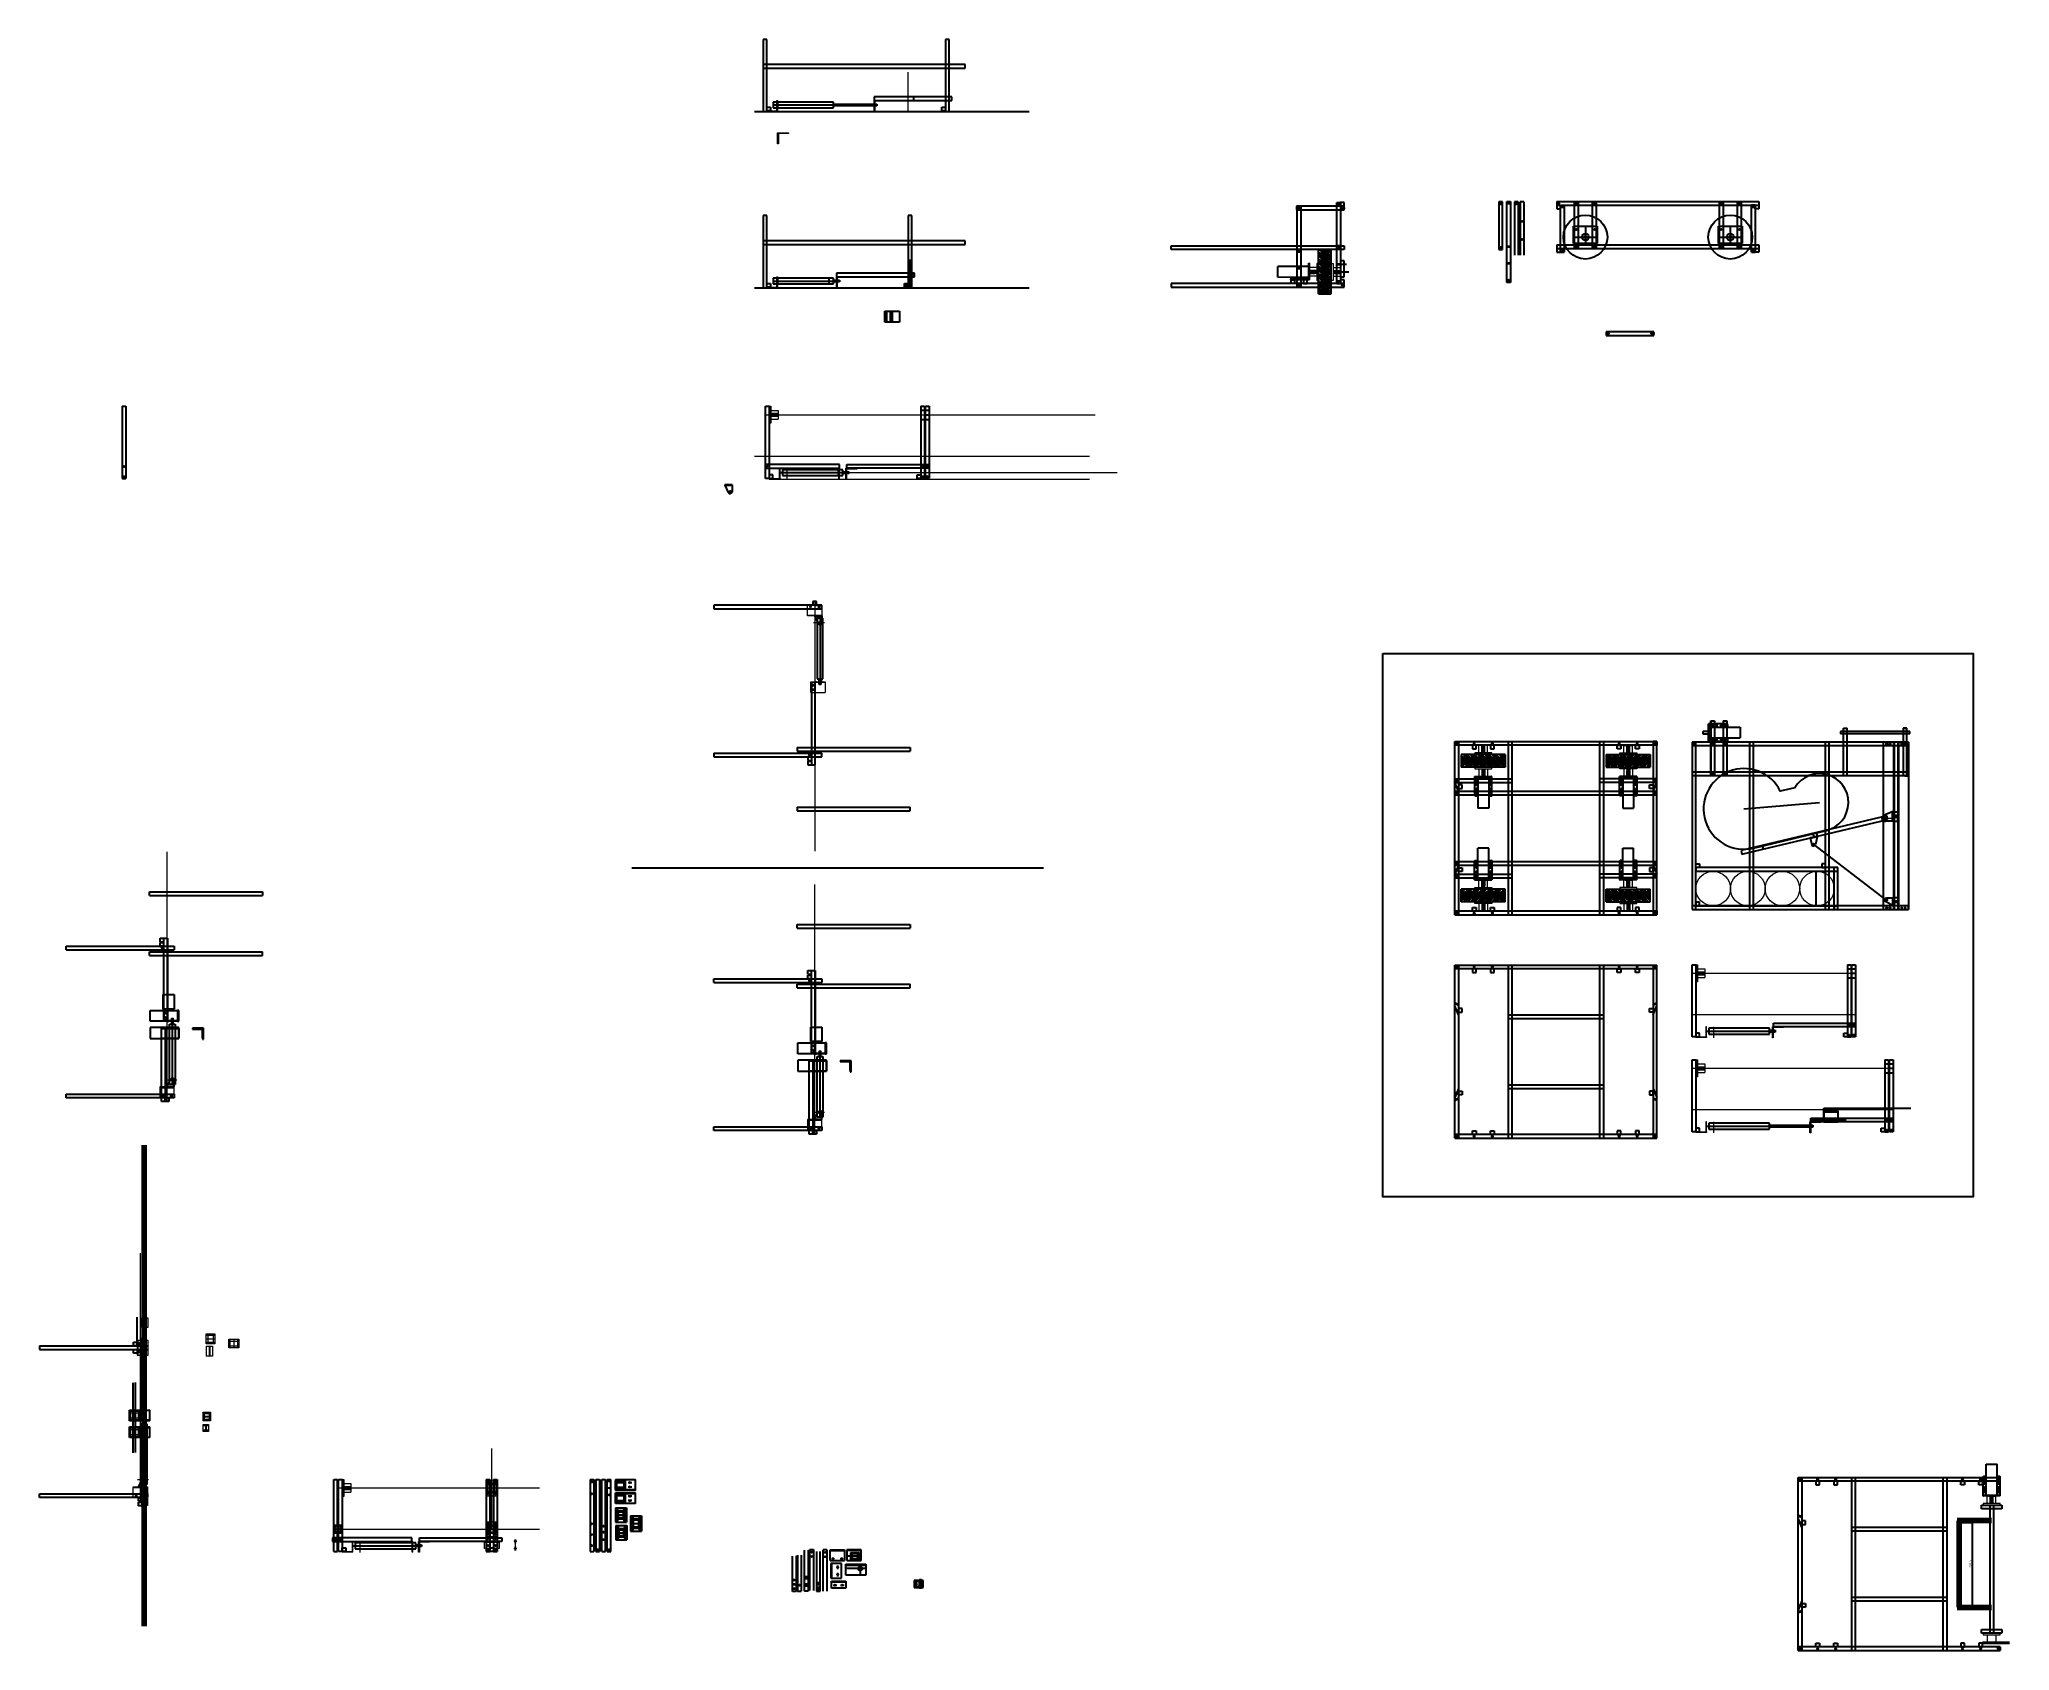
# Model space of a CAD drawing. Header units: millimetres. Extents: x -15418 to 43885, y -27590 to 23052.
# Drawn here: x -12997 to -6170, y -7083 to -1499 of the extents above; entities that cross this region are included whole.
import ezdxf

# ---------------------------------------------------------------- set-up
doc = ezdxf.new("R2010")
doc.units = ezdxf.units.MM
doc.header["$LTSCALE"] = 0.5
doc.layers.get('0').update_dxf_attribs({"lineweight": 5})
doc.layers.get('Defpoints').update_dxf_attribs({"color": 4})
for name, color, linetype in [('Layer1', 1, 'Continuous'), ('Layer10', 5, 'Continuous'), ('Layer2', 2, 'Continuous'), ('Layer3', 9, 'Continuous'), ('Layer4', 6, 'Continuous')]:
    doc.layers.add(name, color=color, linetype=linetype)
doc.layers.add('Layer5', color=51, linetype='Continuous', lineweight=5)
doc.layers.add('Layer9', color=3, linetype='Continuous', lineweight=5)
doc.dimstyles.new('ISO-25', dxfattribs={"dimtxt": 7, "dimasz": 3, "dimexe": 1, "dimexo": 1, "dimgap": 1, "dimtad": 1, "dimtoh": 1, "dimdec": 3, "dimdsep": 46, "dimtxsty": 'Standard', "dimcen": 2.5, "dimadec": 0, "dimazin": 0, "dimtfac": 1, "dimtdec": 3, "dimtmove": 0, "dimatfit": 3, "dimfxl": 1, "dimarcsym": 1})
pattern_1 = [(45, (-34735.251, -18150.8892), (-1.1674333, 1.1674333), [])]
pattern_2 = [(45, (-33769.181, -20508.3426), (-2.24506403, 2.24506403), [])]
pattern_3 = [(135, (4730.1139, -31258.2284), (-0.426562166, -0.426562166), [])]
pattern_4 = [(225, (15182.135, 13262.3502), (2.24506403, -2.24506403), [])]

msp = doc.modelspace()

# ---------------------------------------------------------------- blocks, each defined once
blk = doc.blocks.new('*D280')
at = {"layer": 'Defpoints', "color": 0, "transparency": 16777216}
for p in [(-6339.1, -6639.6), (-6339.1, -6926.9), (-6299.8, -6926.9)]:
    blk.add_point(p, dxfattribs=at)
at = {"layer": 'Layer1', "color": 0, "lineweight": -2, "transparency": 16777216}
for p, q in [((-6338.1, -6639.6), (-6298.8, -6639.6)), ((-6299.8, -6642.6), (-6299.8, -6923.9)), ((-6338.1, -6926.9), (-6298.8, -6926.9))]:
    blk.add_line(p, q, dxfattribs=at)
at = {"layer": 'Layer1', "color": 0, "transparency": 16777216}
for points in [[(-6300.3, -6642.6), (-6299.3, -6642.6), (-6299.8, -6639.6)], [(-6300.3, -6923.9), (-6299.3, -6923.9), (-6299.8, -6926.9)]]:
    blk.add_solid(points, dxfattribs=at)
at = {"layer": 'Layer1', "color": 0, "transparency": 16777216, "insert": (-6304.3, -6783.2), "char_height": 7, "attachment_point": 5, "rotation": 90}
blk.add_mtext('287.3', dxfattribs=at)

# ---------------------------------------------------------------- dimensions: what is measured, and where the dimension line sits
at = {"layer": 'Layer1', "transparency": 33554661}
dim = msp.add_linear_dim(base=(-6299.7998, -6926.8997), p1=(-6339.1146, -6639.5997), p2=(-6339.1146, -6926.8997), angle=90, dimstyle='ISO-25', dxfattribs=at)
dim.commit()
dim.dimension.update_dxf_attribs({"geometry": '*D280', "text_midpoint": (-6304.2998, -6783.2497)})

# ---------------------------------------------------------------- hatches: boundary and pattern name
at = {"layer": 'Layer1', "true_color": 0xf8d731, "transparency": 33554661}
h = msp.add_hatch(dxfattribs=at)
h.set_pattern_fill('ANSI31', color=40, scale=0.52)
h.set_pattern_definition([(45, (-35046.7765, -17696.6497), (-1.1674333, 1.1674333), [])])
h.paths.add_polyline_path([(-10615.1912, -3043.1109), (-10619.1912, -3043.1109), (-10619.1912, -3044.6109), (-10615.1912, -3044.6109)])
h.paths.add_polyline_path([(-10599.1112, -3043.1109), (-10603.1112, -3043.1109), (-10603.1112, -3044.6109), (-10599.1112, -3044.6109)])
h = msp.add_hatch(dxfattribs=at)
h.set_pattern_fill('ANSI31', color=40, scale=0.52)
h.set_pattern_definition(pattern_1)
h.paths.add_polyline_path([(-10307.6656, -3497.3503), (-10307.6656, -3498.8503), (-10303.6656, -3498.8503), (-10303.6656, -3497.3503)])
h.paths.add_polyline_path([(-10287.5856, -3498.8503), (-10287.5856, -3497.3503), (-10291.5856, -3497.3503), (-10291.5856, -3498.8503)])
h = msp.add_hatch(dxfattribs=at)
h.set_pattern_fill('ANSI31', color=40, scale=0.52, angle=-13.41064707)
h.set_pattern_definition([(31.589353, (-35706.0023, -12850.2523), (-0.86483941, 1.4063619), [])])
h.paths.add_polyline_path([(-6842.8498, -4262.6595), (-6838.9589, -4261.7318), (-6838.611, -4263.1909), (-6842.5019, -4264.1186)])
h.paths.add_polyline_path([(-6858.4914, -4266.389), (-6854.6004, -4265.4612), (-6854.2525, -4266.9203), (-6858.1435, -4267.8481)])
h = msp.add_hatch(dxfattribs=at)
h.set_pattern_fill('ANSI31', color=40, scale=0.52, angle=90)
h.set_pattern_definition([(135, (5841.0912, -28925.6634), (-1.1674333, -1.1674333), [])])
h.paths.add_polyline_path([(-6572.4244, -4494.0781), (-6572.4244, -4498.0781), (-6573.9244, -4498.0781), (-6573.9244, -4494.0781)])
h.paths.add_polyline_path([(-6572.4244, -4477.9981), (-6572.4244, -4481.9981), (-6573.9244, -4481.9981), (-6573.9244, -4477.9981)])
h = msp.add_hatch(dxfattribs=at)
h.set_pattern_fill('ANSI31', color=40, scale=0.52)
h.set_pattern_definition([(45, (-36979.5854, -18037.9584), (-1.1674333, 1.1674333), [])])
h.paths.add_polyline_path([(-12552, -5130.0169), (-12552, -5128.5169), (-12548, -5128.5169), (-12548, -5130.0169)])
h.paths.add_polyline_path([(-12531.92, -5128.5169), (-12531.92, -5130.0169), (-12535.92, -5130.0169), (-12535.92, -5128.5169)])
h = msp.add_hatch(dxfattribs=at)
h.set_pattern_fill('ANSI31', color=40, scale=0.52)
h.set_pattern_definition(pattern_1)
h.paths.add_polyline_path([(-10307.6656, -5242.9476), (-10307.6656, -5241.4476), (-10303.6656, -5241.4476), (-10303.6656, -5242.9476)])
h.paths.add_polyline_path([(-10287.5856, -5241.4476), (-10287.5856, -5242.9476), (-10291.5856, -5242.9476), (-10291.5856, -5241.4476)])
h = msp.add_hatch(dxfattribs=at)
h.set_pattern_fill('ANSI31', color=40, scale=0.52)
h.set_pattern_definition([(45, (-37077.8751, -19423.4198), (-1.1674333, 1.1674333), [])])
h.paths.add_polyline_path([(-12650.2898, -6515.4783), (-12650.2898, -6513.9783), (-12646.2898, -6513.9783), (-12646.2898, -6515.4783)])
h.paths.add_polyline_path([(-12630.2098, -6513.9783), (-12630.2098, -6515.4783), (-12634.2098, -6515.4783), (-12634.2098, -6513.9783)])
at = {"layer": 'Layer2', "transparency": 33554661}
h = msp.add_hatch(dxfattribs=at)
h.set_pattern_fill('ANSI31', color=256, scale=0.19, angle=-90)
h.set_pattern_definition([(315, (-23516.86526, 20250.9483), (0.426562166, 0.426562166), [])])
h.paths.add_polyline_path([(-6572.4244, -4185.5832), (-6576.1044, -4185.5832), (-6576.1044, -4179.5832), (-6572.4244, -4179.5832)])
h.paths.add_polyline_path([(-6576.1044, -4199.9632), (-6572.4244, -4199.9632), (-6572.4244, -4202.8832), (-6572.4244, -4205.9632), (-6576.1044, -4205.9632)])
h = msp.add_hatch(dxfattribs=at)
h.set_pattern_fill('ANSI31', color=256, scale=0.19, angle=90)
h.set_pattern_definition(pattern_3)
h.paths.add_polyline_path([(-9939.6304, -6866.0169), (-9939.6304, -6864.0169), (-9947.6304, -6864.0169), (-9947.6304, -6866.0169)])
h.paths.add_polyline_path([(-9947.6304, -6838.4169), (-9947.6304, -6840.4169), (-9939.6304, -6840.4169), (-9939.6304, -6838.4169)])
h = msp.add_hatch(dxfattribs=at)
h.set_pattern_fill('ANSI31', color=256, scale=0.19, angle=90)
h.set_pattern_definition(pattern_3)
h.paths.add_polyline_path([(-9947.6304, -6860.3569), (-9947.6304, -6864.0169), (-9939.6304, -6864.0169), (-9939.6304, -6860.3569)])
h.paths.add_polyline_path([(-9947.6304, -6844.0769), (-9947.6304, -6860.3569), (-9939.6304, -6860.3569), (-9939.6304, -6855.2158, -0.973679592), (-9939.6304, -6849.218), (-9939.6304, -6844.0769)])
h.paths.add_polyline_path([(-9947.6304, -6840.4169), (-9947.6304, -6844.0769), (-9939.6304, -6844.0769), (-9939.6304, -6840.4169)])
h = msp.add_hatch(dxfattribs=at)
h.set_pattern_fill('ANSI31', color=256, scale=0.19, angle=90)
h.set_pattern_definition(pattern_3)
h.paths.add_polyline_path([(-9939.6304, -6849.218, 0.406423549), (-9942.5504, -6852.2169, 0.406423549), (-9939.6304, -6855.2158)])
at = {"layer": 'Layer5', "transparency": 33554661}
h = msp.add_hatch(dxfattribs=at)
h.set_pattern_fill('ANSI31', color=256, angle=-180)
h.set_pattern_definition(pattern_4)
h.paths.add_polyline_path([(-8537.2589, -2229.1275, 0.036565829), (-8521.3261, -2241.0167), (-8521.3261, -2237.0167), (-8520.0861, -2238.2567), (-8520.0861, -2233.2567), (-8521.3261, -2232.0167), (-8521.3261, -2229.1275)], flags=17)
edge = h.paths.add_edge_path()
edge.add_line((-8520.0861, -2363.2567), (-8520.0861, -2358.2567))
edge.add_line((-8520.0861, -2358.2567), (-8521.3261, -2357.0167))
edge.add_line((-8521.3261, -2357.0167), (-8521.3261, -2353.0167))
edge.add_arc((-8636.3146, -2426.4852), 136.455, 32.57533578, 57.42466422)
edge.add_line((-8562.8461, -2311.4967), (-8562.8461, -2315.4967))
edge.add_line((-8562.8461, -2315.4967), (-8564.0861, -2314.2567))
edge.add_line((-8564.0861, -2314.2567), (-8564.0861, -2319.2567))
edge.add_line((-8564.0861, -2319.2567), (-8562.8461, -2320.4967))
edge.add_line((-8562.8461, -2320.4967), (-8562.8461, -2324.4967))
edge.add_arc((-8448.1147, -2251.2853), 136.1, 212.54240581, 237.45759419)
edge.add_line((-8521.3261, -2366.0167), (-8521.3261, -2362.0167))
edge.add_line((-8521.3261, -2362.0167), (-8520.0861, -2363.2567))
edge = h.paths.add_edge_path()
edge.add_line((-8520.0861, -2288.2567), (-8520.0861, -2283.2567))
edge.add_line((-8520.0861, -2283.2567), (-8521.3261, -2282.0167))
edge.add_line((-8521.3261, -2282.0167), (-8521.3261, -2278.0167))
edge.add_arc((-8636.3146, -2351.4852), 136.455, 32.57533578, 57.42466422)
edge.add_line((-8562.8461, -2236.4967), (-8562.8461, -2240.4967))
edge.add_line((-8562.8461, -2240.4967), (-8564.0861, -2239.2567))
edge.add_line((-8564.0861, -2239.2567), (-8564.0861, -2244.2567))
edge.add_line((-8564.0861, -2244.2567), (-8562.8461, -2245.4967))
edge.add_line((-8562.8461, -2245.4967), (-8562.8461, -2249.4967))
edge.add_arc((-8448.1147, -2176.2853), 136.1, 212.54240581, 237.45759419)
edge.add_line((-8521.3261, -2291.0167), (-8521.3261, -2287.0167))
edge.add_line((-8521.3261, -2287.0167), (-8520.0861, -2288.2567))
edge = h.paths.add_edge_path()
edge.add_line((-8520.0861, -2263.2567), (-8520.0861, -2258.2567))
edge.add_line((-8520.0861, -2258.2567), (-8521.3261, -2257.0167))
edge.add_line((-8521.3261, -2257.0167), (-8521.3261, -2253.0167))
edge.add_arc((-8636.3146, -2326.4852), 136.455, 32.57533578, 45.51864497)
edge.add_line((-8540.7037, -2229.1275), (-8559.7561, -2229.1275))
edge.add_arc((-8448.1147, -2151.2853), 136.1, 214.88620788, 237.45759419)
edge.add_line((-8521.3261, -2266.0167), (-8521.3261, -2262.0167))
edge.add_line((-8521.3261, -2262.0167), (-8520.0861, -2263.2567))
h = msp.add_hatch(dxfattribs=at)
h.set_pattern_fill('ANSI31', color=256, angle=-180)
h.set_pattern_definition(pattern_4)
edge = h.paths.add_edge_path()
edge.add_line((-8520.0861, -2338.2567), (-8520.0861, -2333.2567))
edge.add_line((-8520.0861, -2333.2567), (-8521.3261, -2332.0167))
edge.add_line((-8521.3261, -2332.0167), (-8521.3261, -2328.0167))
edge.add_arc((-8636.3146, -2401.4852), 136.455, 32.57533578, 57.42466422)
edge.add_line((-8562.8461, -2286.4967), (-8562.8461, -2290.4967))
edge.add_line((-8562.8461, -2290.4967), (-8564.0861, -2289.2567))
edge.add_line((-8564.0861, -2289.2567), (-8564.0861, -2294.2567))
edge.add_line((-8564.0861, -2294.2567), (-8562.8461, -2295.4967))
edge.add_line((-8562.8461, -2295.4967), (-8562.8461, -2299.4967))
edge.add_arc((-8448.1147, -2226.2853), 136.1, 212.54240581, 237.45759419)
edge.add_line((-8521.3261, -2341.0167), (-8521.3261, -2337.0167))
edge.add_line((-8521.3261, -2337.0167), (-8520.0861, -2338.2567))
edge = h.paths.add_edge_path()
edge.add_line((-8520.0861, -2313.2567), (-8520.0861, -2308.2567))
edge.add_line((-8520.0861, -2308.2567), (-8521.3261, -2307.0167))
edge.add_line((-8521.3261, -2307.0167), (-8521.3261, -2303.0167))
edge.add_arc((-8636.3146, -2376.4852), 136.455, 32.57533578, 57.42466422)
edge.add_line((-8562.8461, -2261.4967), (-8562.8461, -2265.4967))
edge.add_line((-8562.8461, -2265.4967), (-8564.0861, -2264.2567))
edge.add_line((-8564.0861, -2264.2567), (-8564.0861, -2269.2567))
edge.add_line((-8564.0861, -2269.2567), (-8562.8461, -2270.4967))
edge.add_line((-8562.8461, -2270.4967), (-8562.8461, -2274.4967))
edge.add_arc((-8448.1147, -2201.2853), 136.1, 212.54240581, 237.45759419)
edge.add_line((-8521.3261, -2316.0167), (-8521.3261, -2312.0167))
edge.add_line((-8521.3261, -2312.0167), (-8520.0861, -2313.2567))
h = msp.add_hatch(dxfattribs=at)
h.set_pattern_fill('ANSI31', color=256, angle=-180)
h.set_pattern_definition(pattern_4)
edge = h.paths.add_edge_path()
edge.add_line((-8564.0861, -2339.2567), (-8564.0861, -2344.2567))
edge.add_line((-8564.0861, -2344.2567), (-8562.8461, -2345.4967))
edge.add_line((-8562.8461, -2345.4967), (-8562.8461, -2349.4967))
edge.add_arc((-8448.1147, -2276.2853), 136.1, 212.54240581, 230.64854074)
edge.add_line((-8534.4124, -2381.5275), (-8521.3261, -2381.5275))
edge.add_line((-8521.3261, -2381.5275), (-8521.3261, -2378.0167))
edge.add_arc((-8636.3146, -2451.4852), 136.455, 32.57533578, 57.42466422)
edge.add_line((-8562.8461, -2336.4967), (-8562.8461, -2340.4967))
edge.add_line((-8562.8461, -2340.4967), (-8564.0861, -2339.2567))
edge = h.paths.add_edge_path()
edge.add_line((-8564.0861, -2364.2567), (-8564.0861, -2369.2567))
edge.add_line((-8564.0861, -2369.2567), (-8562.8461, -2370.4967))
edge.add_line((-8562.8461, -2370.4967), (-8562.8461, -2374.4967))
edge.add_arc((-8448.1147, -2301.2853), 136.1, 212.54240581, 216.12738875)
edge.add_line((-8558.0438, -2381.5275), (-8538.3197, -2381.5275))
edge.add_arc((-8636.3146, -2476.4852), 136.455, 44.09820362, 57.42466422)
edge.add_line((-8562.8461, -2361.4967), (-8562.8461, -2365.4967))
edge.add_line((-8562.8461, -2365.4967), (-8564.0861, -2364.2567))
h = msp.add_hatch(dxfattribs=at)
h.set_pattern_fill('ANSI31', color=256)
h.set_pattern_definition(pattern_2)
h.paths.add_polyline_path([(-8069.6175, -4004.6967, -0.036565829), (-8057.7282, -4020.6295), (-8061.7282, -4020.6295), (-8060.4882, -4021.8695), (-8065.4882, -4021.8695), (-8066.7282, -4020.6295), (-8069.6175, -4020.6295)], flags=17)
edge = h.paths.add_edge_path()
edge.add_line((-7935.4882, -4021.8695), (-7940.4882, -4021.8695))
edge.add_line((-7940.4882, -4021.8695), (-7941.7282, -4020.6295))
edge.add_line((-7941.7282, -4020.6295), (-7945.7282, -4020.6295))
edge.add_arc((-7872.2598, -3905.641), 136.455, 572.57533578, 597.42466422, ccw=False)
edge.add_line((-7987.2482, -3979.1095), (-7983.2482, -3979.1095))
edge.add_line((-7983.2482, -3979.1095), (-7984.4882, -3977.8695))
edge.add_line((-7984.4882, -3977.8695), (-7979.4882, -3977.8695))
edge.add_line((-7979.4882, -3977.8695), (-7978.2482, -3979.1095))
edge.add_line((-7978.2482, -3979.1095), (-7974.2482, -3979.1095))
edge.add_arc((-8047.4596, -4093.8409), 136.1, 392.54240581, 417.45759419, ccw=False)
edge.add_line((-7932.7282, -4020.6295), (-7936.7282, -4020.6295))
edge.add_line((-7936.7282, -4020.6295), (-7935.4882, -4021.8695))
edge = h.paths.add_edge_path()
edge.add_line((-8010.4882, -4021.8695), (-8015.4882, -4021.8695))
edge.add_line((-8015.4882, -4021.8695), (-8016.7282, -4020.6295))
edge.add_line((-8016.7282, -4020.6295), (-8020.7282, -4020.6295))
edge.add_arc((-7947.2598, -3905.641), 136.455, 572.57533578, 597.42466422, ccw=False)
edge.add_line((-8062.2482, -3979.1095), (-8058.2482, -3979.1095))
edge.add_line((-8058.2482, -3979.1095), (-8059.4882, -3977.8695))
edge.add_line((-8059.4882, -3977.8695), (-8054.4882, -3977.8695))
edge.add_line((-8054.4882, -3977.8695), (-8053.2482, -3979.1095))
edge.add_line((-8053.2482, -3979.1095), (-8049.2482, -3979.1095))
edge.add_arc((-8122.4596, -4093.8409), 136.1, 392.54240581, 417.45759419, ccw=False)
edge.add_line((-8007.7282, -4020.6295), (-8011.7282, -4020.6295))
edge.add_line((-8011.7282, -4020.6295), (-8010.4882, -4021.8695))
edge = h.paths.add_edge_path()
edge.add_line((-8035.4882, -4021.8695), (-8040.4882, -4021.8695))
edge.add_line((-8040.4882, -4021.8695), (-8041.7282, -4020.6295))
edge.add_line((-8041.7282, -4020.6295), (-8045.7282, -4020.6295))
edge.add_arc((-7972.2598, -3905.641), 136.455, 584.48135503, 597.42466422, ccw=False)
edge.add_line((-8069.6175, -4001.2519), (-8069.6175, -3982.1995))
edge.add_arc((-8147.4596, -4093.8409), 136.1, 392.54240581, 415.11379212, ccw=False)
edge.add_line((-8032.7282, -4020.6295), (-8036.7282, -4020.6295))
edge.add_line((-8036.7282, -4020.6295), (-8035.4882, -4021.8695))
h = msp.add_hatch(dxfattribs=at)
h.set_pattern_fill('ANSI31', color=256)
h.set_pattern_definition(pattern_2)
edge = h.paths.add_edge_path()
edge.add_line((-7960.4882, -4021.8695), (-7965.4882, -4021.8695))
edge.add_line((-7965.4882, -4021.8695), (-7966.7282, -4020.6295))
edge.add_line((-7966.7282, -4020.6295), (-7970.7282, -4020.6295))
edge.add_arc((-7897.2598, -3905.641), 136.455, 572.57533578, 597.42466422, ccw=False)
edge.add_line((-8012.2482, -3979.1095), (-8008.2482, -3979.1095))
edge.add_line((-8008.2482, -3979.1095), (-8009.4882, -3977.8695))
edge.add_line((-8009.4882, -3977.8695), (-8004.4882, -3977.8695))
edge.add_line((-8004.4882, -3977.8695), (-8003.2482, -3979.1095))
edge.add_line((-8003.2482, -3979.1095), (-7999.2482, -3979.1095))
edge.add_arc((-8072.4596, -4093.8409), 136.1, 392.54240581, 417.45759419, ccw=False)
edge.add_line((-7957.7282, -4020.6295), (-7961.7282, -4020.6295))
edge.add_line((-7961.7282, -4020.6295), (-7960.4882, -4021.8695))
edge = h.paths.add_edge_path()
edge.add_line((-7985.4882, -4021.8695), (-7990.4882, -4021.8695))
edge.add_line((-7990.4882, -4021.8695), (-7991.7282, -4020.6295))
edge.add_line((-7991.7282, -4020.6295), (-7995.7282, -4020.6295))
edge.add_arc((-7922.2598, -3905.641), 136.455, 572.57533578, 597.42466422, ccw=False)
edge.add_line((-8037.2482, -3979.1095), (-8033.2482, -3979.1095))
edge.add_line((-8033.2482, -3979.1095), (-8034.4882, -3977.8695))
edge.add_line((-8034.4882, -3977.8695), (-8029.4882, -3977.8695))
edge.add_line((-8029.4882, -3977.8695), (-8028.2482, -3979.1095))
edge.add_line((-8028.2482, -3979.1095), (-8024.2482, -3979.1095))
edge.add_arc((-8097.4596, -4093.8409), 136.1, 392.54240581, 417.45759419, ccw=False)
edge.add_line((-7982.7282, -4020.6295), (-7986.7282, -4020.6295))
edge.add_line((-7986.7282, -4020.6295), (-7985.4882, -4021.8695))
h = msp.add_hatch(dxfattribs=at)
h.set_pattern_fill('ANSI31', color=256)
h.set_pattern_definition(pattern_2)
edge = h.paths.add_edge_path()
edge.add_line((-7959.4882, -3977.8695), (-7954.4882, -3977.8695))
edge.add_line((-7954.4882, -3977.8695), (-7953.2482, -3979.1095))
edge.add_line((-7953.2482, -3979.1095), (-7949.2482, -3979.1095))
edge.add_arc((-8022.4596, -4093.8409), 136.1, 399.35145926, 417.45759419, ccw=False)
edge.add_line((-7917.2175, -4007.5432), (-7917.2175, -4020.6295))
edge.add_line((-7917.2175, -4020.6295), (-7920.7282, -4020.6295))
edge.add_arc((-7847.2598, -3905.641), 136.455, 572.57533578, 597.42466422, ccw=False)
edge.add_line((-7962.2482, -3979.1095), (-7958.2482, -3979.1095))
edge.add_line((-7958.2482, -3979.1095), (-7959.4882, -3977.8695))
edge = h.paths.add_edge_path()
edge.add_line((-7934.4882, -3977.8695), (-7929.4882, -3977.8695))
edge.add_line((-7929.4882, -3977.8695), (-7928.2482, -3979.1095))
edge.add_line((-7928.2482, -3979.1095), (-7924.2482, -3979.1095))
edge.add_arc((-7997.4596, -4093.8409), 136.1, 413.87261125, 417.45759419, ccw=False)
edge.add_line((-7917.2175, -3983.9118), (-7917.2175, -4003.6359))
edge.add_arc((-7822.2598, -3905.641), 136.455, 572.57533578, 585.90179638, ccw=False)
edge.add_line((-7937.2482, -3979.1095), (-7933.2482, -3979.1095))
edge.add_line((-7933.2482, -3979.1095), (-7934.4882, -3977.8695))
h = msp.add_hatch(dxfattribs=at)
h.set_pattern_fill('ANSI31', color=256)
h.set_pattern_definition(pattern_2)
edge = h.paths.add_edge_path()
edge.add_line((-7525.1467, -3977.8695), (-7530.1467, -3977.8695))
edge.add_line((-7530.1467, -3977.8695), (-7531.3867, -3979.1095))
edge.add_line((-7531.3867, -3979.1095), (-7535.3867, -3979.1095))
edge.add_arc((-7462.1753, -4093.8409), 136.1, 122.54240581, 140.64854074)
edge.add_line((-7567.4175, -4007.5432), (-7567.4175, -4020.6295))
edge.add_line((-7567.4175, -4020.6295), (-7563.9067, -4020.6295))
edge.add_arc((-7637.3752, -3905.641), 136.455, -57.42466422, -32.57533578)
edge.add_line((-7522.3867, -3979.1095), (-7526.3867, -3979.1095))
edge.add_line((-7526.3867, -3979.1095), (-7525.1467, -3977.8695))
edge = h.paths.add_edge_path()
edge.add_line((-7550.1467, -3977.8695), (-7555.1467, -3977.8695))
edge.add_line((-7555.1467, -3977.8695), (-7556.3867, -3979.1095))
edge.add_line((-7556.3867, -3979.1095), (-7560.3867, -3979.1095))
edge.add_arc((-7487.1753, -4093.8409), 136.1, 122.54240581, 126.12738875)
edge.add_line((-7567.4175, -3983.9118), (-7567.4175, -4003.6359))
edge.add_arc((-7662.3752, -3905.641), 136.455, -45.90179638, -32.57533578)
edge.add_line((-7547.3867, -3979.1095), (-7551.3867, -3979.1095))
edge.add_line((-7551.3867, -3979.1095), (-7550.1467, -3977.8695))
h = msp.add_hatch(dxfattribs=at)
h.set_pattern_fill('ANSI31', color=256)
h.set_pattern_definition(pattern_2)
h.paths.add_polyline_path([(-7415.0175, -4004.6967, 0.036565829), (-7426.9067, -4020.6295), (-7422.9067, -4020.6295), (-7424.1467, -4021.8695), (-7419.1467, -4021.8695), (-7417.9067, -4020.6295), (-7415.0175, -4020.6295)], flags=17)
edge = h.paths.add_edge_path()
edge.add_line((-7549.1467, -4021.8695), (-7544.1467, -4021.8695))
edge.add_line((-7544.1467, -4021.8695), (-7542.9067, -4020.6295))
edge.add_line((-7542.9067, -4020.6295), (-7538.9067, -4020.6295))
edge.add_arc((-7612.3752, -3905.641), 136.455, -57.42466422, -32.57533578)
edge.add_line((-7497.3867, -3979.1095), (-7501.3867, -3979.1095))
edge.add_line((-7501.3867, -3979.1095), (-7500.1467, -3977.8695))
edge.add_line((-7500.1467, -3977.8695), (-7505.1467, -3977.8695))
edge.add_line((-7505.1467, -3977.8695), (-7506.3867, -3979.1095))
edge.add_line((-7506.3867, -3979.1095), (-7510.3867, -3979.1095))
edge.add_arc((-7437.1753, -4093.8409), 136.1, 122.54240581, 147.45759419)
edge.add_line((-7551.9067, -4020.6295), (-7547.9067, -4020.6295))
edge.add_line((-7547.9067, -4020.6295), (-7549.1467, -4021.8695))
edge = h.paths.add_edge_path()
edge.add_line((-7474.1467, -4021.8695), (-7469.1467, -4021.8695))
edge.add_line((-7469.1467, -4021.8695), (-7467.9067, -4020.6295))
edge.add_line((-7467.9067, -4020.6295), (-7463.9067, -4020.6295))
edge.add_arc((-7537.3752, -3905.641), 136.455, -57.42466422, -32.57533578)
edge.add_line((-7422.3867, -3979.1095), (-7426.3867, -3979.1095))
edge.add_line((-7426.3867, -3979.1095), (-7425.1467, -3977.8695))
edge.add_line((-7425.1467, -3977.8695), (-7430.1467, -3977.8695))
edge.add_line((-7430.1467, -3977.8695), (-7431.3867, -3979.1095))
edge.add_line((-7431.3867, -3979.1095), (-7435.3867, -3979.1095))
edge.add_arc((-7362.1753, -4093.8409), 136.1, 122.54240581, 147.45759419)
edge.add_line((-7476.9067, -4020.6295), (-7472.9067, -4020.6295))
edge.add_line((-7472.9067, -4020.6295), (-7474.1467, -4021.8695))
edge = h.paths.add_edge_path()
edge.add_line((-7449.1467, -4021.8695), (-7444.1467, -4021.8695))
edge.add_line((-7444.1467, -4021.8695), (-7442.9067, -4020.6295))
edge.add_line((-7442.9067, -4020.6295), (-7438.9067, -4020.6295))
edge.add_arc((-7512.3752, -3905.641), 136.455, -57.42466422, -44.48135503)
edge.add_line((-7415.0175, -4001.2519), (-7415.0175, -3982.1995))
edge.add_arc((-7337.1753, -4093.8409), 136.1, 124.88620788, 147.45759419)
edge.add_line((-7451.9067, -4020.6295), (-7447.9067, -4020.6295))
edge.add_line((-7447.9067, -4020.6295), (-7449.1467, -4021.8695))
h = msp.add_hatch(dxfattribs=at)
h.set_pattern_fill('ANSI31', color=256)
h.set_pattern_definition(pattern_2)
edge = h.paths.add_edge_path()
edge.add_line((-7524.1467, -4021.8695), (-7519.1467, -4021.8695))
edge.add_line((-7519.1467, -4021.8695), (-7517.9067, -4020.6295))
edge.add_line((-7517.9067, -4020.6295), (-7513.9067, -4020.6295))
edge.add_arc((-7587.3752, -3905.641), 136.455, -57.42466422, -32.57533578)
edge.add_line((-7472.3867, -3979.1095), (-7476.3867, -3979.1095))
edge.add_line((-7476.3867, -3979.1095), (-7475.1467, -3977.8695))
edge.add_line((-7475.1467, -3977.8695), (-7480.1467, -3977.8695))
edge.add_line((-7480.1467, -3977.8695), (-7481.3867, -3979.1095))
edge.add_line((-7481.3867, -3979.1095), (-7485.3867, -3979.1095))
edge.add_arc((-7412.1753, -4093.8409), 136.1, 122.54240581, 147.45759419)
edge.add_line((-7526.9067, -4020.6295), (-7522.9067, -4020.6295))
edge.add_line((-7522.9067, -4020.6295), (-7524.1467, -4021.8695))
edge = h.paths.add_edge_path()
edge.add_line((-7499.1467, -4021.8695), (-7494.1467, -4021.8695))
edge.add_line((-7494.1467, -4021.8695), (-7492.9067, -4020.6295))
edge.add_line((-7492.9067, -4020.6295), (-7488.9067, -4020.6295))
edge.add_arc((-7562.3752, -3905.641), 136.455, -57.42466422, -32.57533578)
edge.add_line((-7447.3867, -3979.1095), (-7451.3867, -3979.1095))
edge.add_line((-7451.3867, -3979.1095), (-7450.1467, -3977.8695))
edge.add_line((-7450.1467, -3977.8695), (-7455.1467, -3977.8695))
edge.add_line((-7455.1467, -3977.8695), (-7456.3867, -3979.1095))
edge.add_line((-7456.3867, -3979.1095), (-7460.3867, -3979.1095))
edge.add_arc((-7387.1753, -4093.8409), 136.1, 122.54240581, 147.45759419)
edge.add_line((-7501.9067, -4020.6295), (-7497.9067, -4020.6295))
edge.add_line((-7497.9067, -4020.6295), (-7499.1467, -4021.8695))
h = msp.add_hatch(dxfattribs=at)
h.set_pattern_fill('ANSI31', color=256)
h.set_pattern_definition(pattern_2)
h.paths.add_polyline_path([(-8069.6175, -4461.6423, 0.036565829), (-8057.7282, -4445.7095), (-8061.7282, -4445.7095), (-8060.4882, -4444.4695), (-8065.4882, -4444.4695), (-8066.7282, -4445.7095), (-8069.6175, -4445.7095)], flags=17)
edge = h.paths.add_edge_path()
edge.add_line((-7935.4882, -4444.4695), (-7940.4882, -4444.4695))
edge.add_line((-7940.4882, -4444.4695), (-7941.7282, -4445.7095))
edge.add_line((-7941.7282, -4445.7095), (-7945.7282, -4445.7095))
edge.add_arc((-7872.2598, -4560.698), 136.455, -237.42466422, -212.57533578)
edge.add_line((-7987.2482, -4487.2295), (-7983.2482, -4487.2295))
edge.add_line((-7983.2482, -4487.2295), (-7984.4882, -4488.4695))
edge.add_line((-7984.4882, -4488.4695), (-7979.4882, -4488.4695))
edge.add_line((-7979.4882, -4488.4695), (-7978.2482, -4487.2295))
edge.add_line((-7978.2482, -4487.2295), (-7974.2482, -4487.2295))
edge.add_arc((-8047.4596, -4372.4981), 136.1, -57.45759419, -32.54240581)
edge.add_line((-7932.7282, -4445.7095), (-7936.7282, -4445.7095))
edge.add_line((-7936.7282, -4445.7095), (-7935.4882, -4444.4695))
edge = h.paths.add_edge_path()
edge.add_line((-8010.4882, -4444.4695), (-8015.4882, -4444.4695))
edge.add_line((-8015.4882, -4444.4695), (-8016.7282, -4445.7095))
edge.add_line((-8016.7282, -4445.7095), (-8020.7282, -4445.7095))
edge.add_arc((-7947.2598, -4560.698), 136.455, -237.42466422, -212.57533578)
edge.add_line((-8062.2482, -4487.2295), (-8058.2482, -4487.2295))
edge.add_line((-8058.2482, -4487.2295), (-8059.4882, -4488.4695))
edge.add_line((-8059.4882, -4488.4695), (-8054.4882, -4488.4695))
edge.add_line((-8054.4882, -4488.4695), (-8053.2482, -4487.2295))
edge.add_line((-8053.2482, -4487.2295), (-8049.2482, -4487.2295))
edge.add_arc((-8122.4596, -4372.4981), 136.1, -57.45759419, -32.54240581)
edge.add_line((-8007.7282, -4445.7095), (-8011.7282, -4445.7095))
edge.add_line((-8011.7282, -4445.7095), (-8010.4882, -4444.4695))
edge = h.paths.add_edge_path()
edge.add_line((-8035.4882, -4444.4695), (-8040.4882, -4444.4695))
edge.add_line((-8040.4882, -4444.4695), (-8041.7282, -4445.7095))
edge.add_line((-8041.7282, -4445.7095), (-8045.7282, -4445.7095))
edge.add_arc((-7972.2598, -4560.698), 136.455, -237.42466422, -224.48135503)
edge.add_line((-8069.6175, -4465.0871), (-8069.6175, -4484.1395))
edge.add_arc((-8147.4596, -4372.4981), 136.1, -55.11379212, -32.54240581)
edge.add_line((-8032.7282, -4445.7095), (-8036.7282, -4445.7095))
edge.add_line((-8036.7282, -4445.7095), (-8035.4882, -4444.4695))
h = msp.add_hatch(dxfattribs=at)
h.set_pattern_fill('ANSI31', color=256)
h.set_pattern_definition(pattern_2)
edge = h.paths.add_edge_path()
edge.add_line((-7960.4882, -4444.4695), (-7965.4882, -4444.4695))
edge.add_line((-7965.4882, -4444.4695), (-7966.7282, -4445.7095))
edge.add_line((-7966.7282, -4445.7095), (-7970.7282, -4445.7095))
edge.add_arc((-7897.2598, -4560.698), 136.455, -237.42466422, -212.57533578)
edge.add_line((-8012.2482, -4487.2295), (-8008.2482, -4487.2295))
edge.add_line((-8008.2482, -4487.2295), (-8009.4882, -4488.4695))
edge.add_line((-8009.4882, -4488.4695), (-8004.4882, -4488.4695))
edge.add_line((-8004.4882, -4488.4695), (-8003.2482, -4487.2295))
edge.add_line((-8003.2482, -4487.2295), (-7999.2482, -4487.2295))
edge.add_arc((-8072.4596, -4372.4981), 136.1, -57.45759419, -32.54240581)
edge.add_line((-7957.7282, -4445.7095), (-7961.7282, -4445.7095))
edge.add_line((-7961.7282, -4445.7095), (-7960.4882, -4444.4695))
edge = h.paths.add_edge_path()
edge.add_line((-7985.4882, -4444.4695), (-7990.4882, -4444.4695))
edge.add_line((-7990.4882, -4444.4695), (-7991.7282, -4445.7095))
edge.add_line((-7991.7282, -4445.7095), (-7995.7282, -4445.7095))
edge.add_arc((-7922.2598, -4560.698), 136.455, -237.42466422, -212.57533578)
edge.add_line((-8037.2482, -4487.2295), (-8033.2482, -4487.2295))
edge.add_line((-8033.2482, -4487.2295), (-8034.4882, -4488.4695))
edge.add_line((-8034.4882, -4488.4695), (-8029.4882, -4488.4695))
edge.add_line((-8029.4882, -4488.4695), (-8028.2482, -4487.2295))
edge.add_line((-8028.2482, -4487.2295), (-8024.2482, -4487.2295))
edge.add_arc((-8097.4596, -4372.4981), 136.1, -57.45759419, -32.54240581)
edge.add_line((-7982.7282, -4445.7095), (-7986.7282, -4445.7095))
edge.add_line((-7986.7282, -4445.7095), (-7985.4882, -4444.4695))
h = msp.add_hatch(dxfattribs=at)
h.set_pattern_fill('ANSI31', color=256)
h.set_pattern_definition(pattern_2)
edge = h.paths.add_edge_path()
edge.add_line((-7959.4882, -4488.4695), (-7954.4882, -4488.4695))
edge.add_line((-7954.4882, -4488.4695), (-7953.2482, -4487.2295))
edge.add_line((-7953.2482, -4487.2295), (-7949.2482, -4487.2295))
edge.add_arc((-8022.4596, -4372.4981), 136.1, -57.45759419, -39.35145926)
edge.add_line((-7917.2175, -4458.7958), (-7917.2175, -4445.7095))
edge.add_line((-7917.2175, -4445.7095), (-7920.7282, -4445.7095))
edge.add_arc((-7847.2598, -4560.698), 136.455, -237.42466422, -212.57533578)
edge.add_line((-7962.2482, -4487.2295), (-7958.2482, -4487.2295))
edge.add_line((-7958.2482, -4487.2295), (-7959.4882, -4488.4695))
edge = h.paths.add_edge_path()
edge.add_line((-7934.4882, -4488.4695), (-7929.4882, -4488.4695))
edge.add_line((-7929.4882, -4488.4695), (-7928.2482, -4487.2295))
edge.add_line((-7928.2482, -4487.2295), (-7924.2482, -4487.2295))
edge.add_arc((-7997.4596, -4372.4981), 136.1, -57.45759419, -53.87261125)
edge.add_line((-7917.2175, -4482.4271), (-7917.2175, -4462.7031))
edge.add_arc((-7822.2598, -4560.698), 136.455, -225.90179638, -212.57533578)
edge.add_line((-7937.2482, -4487.2295), (-7933.2482, -4487.2295))
edge.add_line((-7933.2482, -4487.2295), (-7934.4882, -4488.4695))
h = msp.add_hatch(dxfattribs=at)
h.set_pattern_fill('ANSI31', color=256)
h.set_pattern_definition(pattern_2)
edge = h.paths.add_edge_path()
edge.add_line((-7525.1467, -4488.4695), (-7530.1467, -4488.4695))
edge.add_line((-7530.1467, -4488.4695), (-7531.3867, -4487.2295))
edge.add_line((-7531.3867, -4487.2295), (-7535.3867, -4487.2295))
edge.add_arc((-7462.1753, -4372.4981), 136.1, 219.35145926, 237.45759419, ccw=False)
edge.add_line((-7567.4175, -4458.7958), (-7567.4175, -4445.7095))
edge.add_line((-7567.4175, -4445.7095), (-7563.9067, -4445.7095))
edge.add_arc((-7637.3752, -4560.698), 136.455, 392.57533578, 417.42466422, ccw=False)
edge.add_line((-7522.3867, -4487.2295), (-7526.3867, -4487.2295))
edge.add_line((-7526.3867, -4487.2295), (-7525.1467, -4488.4695))
edge = h.paths.add_edge_path()
edge.add_line((-7550.1467, -4488.4695), (-7555.1467, -4488.4695))
edge.add_line((-7555.1467, -4488.4695), (-7556.3867, -4487.2295))
edge.add_line((-7556.3867, -4487.2295), (-7560.3867, -4487.2295))
edge.add_arc((-7487.1753, -4372.4981), 136.1, 233.87261125, 237.45759419, ccw=False)
edge.add_line((-7567.4175, -4482.4271), (-7567.4175, -4462.7031))
edge.add_arc((-7662.3752, -4560.698), 136.455, 392.57533578, 405.90179638, ccw=False)
edge.add_line((-7547.3867, -4487.2295), (-7551.3867, -4487.2295))
edge.add_line((-7551.3867, -4487.2295), (-7550.1467, -4488.4695))
h = msp.add_hatch(dxfattribs=at)
h.set_pattern_fill('ANSI31', color=256)
h.set_pattern_definition(pattern_2)
h.paths.add_polyline_path([(-7415.0175, -4461.6423, -0.036565829), (-7426.9067, -4445.7095), (-7422.9067, -4445.7095), (-7424.1467, -4444.4695), (-7419.1467, -4444.4695), (-7417.9067, -4445.7095), (-7415.0175, -4445.7095)], flags=17)
edge = h.paths.add_edge_path()
edge.add_line((-7549.1467, -4444.4695), (-7544.1467, -4444.4695))
edge.add_line((-7544.1467, -4444.4695), (-7542.9067, -4445.7095))
edge.add_line((-7542.9067, -4445.7095), (-7538.9067, -4445.7095))
edge.add_arc((-7612.3752, -4560.698), 136.455, 392.57533578, 417.42466422, ccw=False)
edge.add_line((-7497.3867, -4487.2295), (-7501.3867, -4487.2295))
edge.add_line((-7501.3867, -4487.2295), (-7500.1467, -4488.4695))
edge.add_line((-7500.1467, -4488.4695), (-7505.1467, -4488.4695))
edge.add_line((-7505.1467, -4488.4695), (-7506.3867, -4487.2295))
edge.add_line((-7506.3867, -4487.2295), (-7510.3867, -4487.2295))
edge.add_arc((-7437.1753, -4372.4981), 136.1, 212.54240581, 237.45759419, ccw=False)
edge.add_line((-7551.9067, -4445.7095), (-7547.9067, -4445.7095))
edge.add_line((-7547.9067, -4445.7095), (-7549.1467, -4444.4695))
edge = h.paths.add_edge_path()
edge.add_line((-7474.1467, -4444.4695), (-7469.1467, -4444.4695))
edge.add_line((-7469.1467, -4444.4695), (-7467.9067, -4445.7095))
edge.add_line((-7467.9067, -4445.7095), (-7463.9067, -4445.7095))
edge.add_arc((-7537.3752, -4560.698), 136.455, 392.57533578, 417.42466422, ccw=False)
edge.add_line((-7422.3867, -4487.2295), (-7426.3867, -4487.2295))
edge.add_line((-7426.3867, -4487.2295), (-7425.1467, -4488.4695))
edge.add_line((-7425.1467, -4488.4695), (-7430.1467, -4488.4695))
edge.add_line((-7430.1467, -4488.4695), (-7431.3867, -4487.2295))
edge.add_line((-7431.3867, -4487.2295), (-7435.3867, -4487.2295))
edge.add_arc((-7362.1753, -4372.4981), 136.1, 212.54240581, 237.45759419, ccw=False)
edge.add_line((-7476.9067, -4445.7095), (-7472.9067, -4445.7095))
edge.add_line((-7472.9067, -4445.7095), (-7474.1467, -4444.4695))
edge = h.paths.add_edge_path()
edge.add_line((-7449.1467, -4444.4695), (-7444.1467, -4444.4695))
edge.add_line((-7444.1467, -4444.4695), (-7442.9067, -4445.7095))
edge.add_line((-7442.9067, -4445.7095), (-7438.9067, -4445.7095))
edge.add_arc((-7512.3752, -4560.698), 136.455, 404.48135503, 417.42466422, ccw=False)
edge.add_line((-7415.0175, -4465.0871), (-7415.0175, -4484.1395))
edge.add_arc((-7337.1753, -4372.4981), 136.1, 212.54240581, 235.11379212, ccw=False)
edge.add_line((-7451.9067, -4445.7095), (-7447.9067, -4445.7095))
edge.add_line((-7447.9067, -4445.7095), (-7449.1467, -4444.4695))
h = msp.add_hatch(dxfattribs=at)
h.set_pattern_fill('ANSI31', color=256)
h.set_pattern_definition(pattern_2)
edge = h.paths.add_edge_path()
edge.add_line((-7524.1467, -4444.4695), (-7519.1467, -4444.4695))
edge.add_line((-7519.1467, -4444.4695), (-7517.9067, -4445.7095))
edge.add_line((-7517.9067, -4445.7095), (-7513.9067, -4445.7095))
edge.add_arc((-7587.3752, -4560.698), 136.455, 392.57533578, 417.42466422, ccw=False)
edge.add_line((-7472.3867, -4487.2295), (-7476.3867, -4487.2295))
edge.add_line((-7476.3867, -4487.2295), (-7475.1467, -4488.4695))
edge.add_line((-7475.1467, -4488.4695), (-7480.1467, -4488.4695))
edge.add_line((-7480.1467, -4488.4695), (-7481.3867, -4487.2295))
edge.add_line((-7481.3867, -4487.2295), (-7485.3867, -4487.2295))
edge.add_arc((-7412.1753, -4372.4981), 136.1, 212.54240581, 237.45759419, ccw=False)
edge.add_line((-7526.9067, -4445.7095), (-7522.9067, -4445.7095))
edge.add_line((-7522.9067, -4445.7095), (-7524.1467, -4444.4695))
edge = h.paths.add_edge_path()
edge.add_line((-7499.1467, -4444.4695), (-7494.1467, -4444.4695))
edge.add_line((-7494.1467, -4444.4695), (-7492.9067, -4445.7095))
edge.add_line((-7492.9067, -4445.7095), (-7488.9067, -4445.7095))
edge.add_arc((-7562.3752, -4560.698), 136.455, 392.57533578, 417.42466422, ccw=False)
edge.add_line((-7447.3867, -4487.2295), (-7451.3867, -4487.2295))
edge.add_line((-7451.3867, -4487.2295), (-7450.1467, -4488.4695))
edge.add_line((-7450.1467, -4488.4695), (-7455.1467, -4488.4695))
edge.add_line((-7455.1467, -4488.4695), (-7456.3867, -4487.2295))
edge.add_line((-7456.3867, -4487.2295), (-7460.3867, -4487.2295))
edge.add_arc((-7387.1753, -4372.4981), 136.1, 212.54240581, 237.45759419, ccw=False)
edge.add_line((-7501.9067, -4445.7095), (-7497.9067, -4445.7095))
edge.add_line((-7497.9067, -4445.7095), (-7499.1467, -4444.4695))

# ---------------------------------------------------------------- linework, layer by layer
at = {"transparency": 33554661}
for p, q in [((-9986.6148, -1749.4768), (-9986.6148, -1613.2144)), ((-9986.6148, -2360.0669), (-9986.6148, -2223.8045)), ((-8596.0861, -2275.3275), (-8598.0861, -2275.3275)), ((-8595.0861, -2305.3275), (-8598.0861, -2305.3275)), ((-8596.0861, -2305.3275), (-8598.0861, -2305.3275)), ((-8595.0861, -2290.3275), (-8595.0861, -2320.3275)), ((-8570.0861, -2290.3275), (-8595.0861, -2290.3275)), ((-8570.0861, -2305.3275), (-8595.0861, -2305.3275)), ((-8570.0861, -2320.3275), (-8595.0861, -2320.3275)), ((-8564.0861, -2275.8275), (-8570.0861, -2275.8275)), ((-8570.0861, -2275.8275), (-8570.0861, -2334.8275)), ((-8564.0861, -2334.8275), (-8564.0861, -2275.8275)), ((-8520.0861, -2334.8275), (-8520.0861, -2275.8275)), ((-8520.0861, -2275.8275), (-8514.0861, -2275.8275)), ((-8514.0861, -2275.8275), (-8514.0861, -2334.8275)), ((-8514.0861, -2290.3275), (-8489.0861, -2290.3275)), ((-8514.0861, -2305.3275), (-8489.0861, -2305.3275)), ((-8514.0861, -2320.3275), (-8489.0861, -2320.3275)), ((-8489.0861, -2290.3275), (-8489.0861, -2320.3275)), ((-8662.9507, -2330.489), (-8662.9459, -2332.489)), ((-8570.0861, -2334.8275), (-8564.0861, -2334.8275)), ((-8514.0861, -2334.8275), (-8520.0861, -2334.8275)), ((-10467.9812, -2770.961), (-10461.9812, -2770.961)), ((-10461.9812, -2770.961), (-10461.9812, -2829.961)), ((-10461.9812, -2785.461), (-10436.9812, -2785.461)), ((-10436.9812, -2785.461), (-10436.9812, -2815.461)), ((-10480.6812, -2800.461), (-9338.6472, -2800.461)), ((-10461.9812, -2829.961), (-10467.9812, -2829.961)), ((-10461.9812, -2800.461), (-10436.9812, -2800.461)), ((-10461.9812, -2815.461), (-10436.9812, -2815.461)), ((-10518.902, -2943.461), (-9358.4105, -2943.461)), ((-10432.9812, -3000.961), (-9262.3252, -3000.961)), ((-10467.9812, -3023.461), (-9358.4105, -3023.461)), ((-10335.1256, -3494.8503), (-10335.1256, -3459.8503)), ((-10335.1256, -3459.8503), (-10285.1256, -3459.8503)), ((-10310.1256, -3447.1503), (-10310.1256, -4312.443)), ((-10285.1256, -3459.8503), (-10285.1256, -3494.8503)), ((-10335.1256, -3494.8503), (-10285.1256, -3494.8503)), ((-10335.1256, -3497.3503), (-10335.1256, -3494.8503)), ((-10285.1256, -3497.3503), (-10335.1256, -3497.3503)), ((-10310.1256, -3497.3503), (-10310.1256, -3494.8503)), ((-10285.1256, -3494.8503), (-10285.1256, -3497.3503)), ((-10324.2456, -3727.9703), (-10324.2456, -3725.4703)), ((-10324.2456, -3725.4703), (-10274.2456, -3725.4703)), ((-10274.2456, -3727.9703), (-10324.2456, -3727.9703)), ((-10324.2456, -3762.9703), (-10324.2456, -3727.9703)), ((-10274.2456, -3725.4703), (-10274.2456, -3727.9703)), ((-10274.2456, -3727.9703), (-10274.2456, -3762.9703)), ((-10324.2456, -3762.9703), (-10274.2456, -3762.9703)), ((-7213.9112, -3916.5839), (-7213.9112, -3886.5839)), ((-7978.4175, -3946.8695), (-8008.4175, -3946.8695)), ((-8008.4175, -3971.8695), (-8008.4175, -3946.8695)), ((-7993.4175, -3971.8695), (-7993.4175, -3946.8695)), ((-7978.4175, -3971.8695), (-7978.4175, -3946.8695)), ((-7506.2175, -3946.8695), (-7476.2175, -3946.8695)), ((-7506.2175, -3971.8695), (-7506.2175, -3946.8695)), ((-7491.2175, -3971.8695), (-7491.2175, -3946.8695)), ((-7476.2175, -3971.8695), (-7476.2175, -3946.8695)), ((-7963.9175, -3971.8695), (-8022.9175, -3971.8695)), ((-8022.9175, -3971.8695), (-8022.9175, -3977.8695)), ((-8022.9175, -3977.8695), (-7963.9175, -3977.8695)), ((-7963.9175, -4021.8695), (-8022.9175, -4021.8695)), ((-8022.9175, -4021.8695), (-8022.9175, -4027.8695)), ((-8022.9175, -4027.8695), (-7963.9175, -4027.8695)), ((-8008.4175, -4027.8695), (-8008.4175, -4052.8695)), ((-7993.4175, -4027.8695), (-7993.4175, -4052.8695)), ((-7978.4175, -4027.8695), (-7978.4175, -4052.8695)), ((-7963.9175, -3977.8695), (-7963.9175, -3971.8695)), ((-7963.9175, -4027.8695), (-7963.9175, -4021.8695)), ((-7520.7175, -3977.8695), (-7520.7175, -3971.8695)), ((-7520.7175, -3971.8695), (-7461.7175, -3971.8695)), ((-7461.7175, -3977.8695), (-7520.7175, -3977.8695)), ((-7520.7175, -4021.8695), (-7461.7175, -4021.8695)), ((-7520.7175, -4027.8695), (-7520.7175, -4021.8695)), ((-7461.7175, -4027.8695), (-7520.7175, -4027.8695)), ((-7506.2175, -4027.8695), (-7506.2175, -4052.8695)), ((-7491.2175, -4027.8695), (-7491.2175, -4052.8695)), ((-7476.2175, -4027.8695), (-7476.2175, -4052.8695)), ((-7461.7175, -3971.8695), (-7461.7175, -3977.8695)), ((-7461.7175, -4021.8695), (-7461.7175, -4027.8695)), ((-8008.4175, -4052.8695), (-7978.4175, -4052.8695)), ((-7476.2175, -4052.8695), (-7506.2175, -4052.8695)), ((-6801.7221, -4038.8839), (-6801.7221, -4051.5839)), ((-6606.7444, -4198.8832), (-6572.4244, -4198.8832)), ((-12554.46, -5180.2169), (-12554.46, -4314.9242)), ((-10310.1256, -5293.1476), (-10310.1256, -4427.8549)), ((-8008.4175, -4413.4695), (-7978.4175, -4413.4695)), ((-8008.4175, -4438.4695), (-8008.4175, -4413.4695)), ((-7993.4175, -4438.4695), (-7993.4175, -4413.4695)), ((-7978.4175, -4438.4695), (-7978.4175, -4413.4695)), ((-7476.2175, -4413.4695), (-7506.2175, -4413.4695)), ((-7506.2175, -4438.4695), (-7506.2175, -4413.4695)), ((-7491.2175, -4438.4695), (-7491.2175, -4413.4695)), ((-7476.2175, -4438.4695), (-7476.2175, -4413.4695)), ((-8022.9175, -4444.4695), (-8022.9175, -4438.4695)), ((-8022.9175, -4438.4695), (-7963.9175, -4438.4695)), ((-7963.9175, -4444.4695), (-8022.9175, -4444.4695)), ((-8022.9175, -4488.4695), (-7963.9175, -4488.4695)), ((-8022.9175, -4494.4695), (-8022.9175, -4488.4695)), ((-7963.9175, -4494.4695), (-8022.9175, -4494.4695)), ((-8008.4175, -4494.4695), (-8008.4175, -4519.4695)), ((-7993.4175, -4494.4695), (-7993.4175, -4519.4695)), ((-7978.4175, -4494.4695), (-7978.4175, -4519.4695)), ((-7963.9175, -4438.4695), (-7963.9175, -4444.4695)), ((-7963.9175, -4488.4695), (-7963.9175, -4494.4695)), ((-7461.7175, -4438.4695), (-7520.7175, -4438.4695)), ((-7520.7175, -4438.4695), (-7520.7175, -4444.4695)), ((-7520.7175, -4444.4695), (-7461.7175, -4444.4695)), ((-7461.7175, -4488.4695), (-7520.7175, -4488.4695)), ((-7520.7175, -4488.4695), (-7520.7175, -4494.4695)), ((-7520.7175, -4494.4695), (-7461.7175, -4494.4695)), ((-7506.2175, -4494.4695), (-7506.2175, -4519.4695)), ((-7491.2175, -4494.4695), (-7491.2175, -4519.4695)), ((-7476.2175, -4494.4695), (-7476.2175, -4519.4695)), ((-7461.7175, -4444.4695), (-7461.7175, -4438.4695)), ((-7461.7175, -4494.4695), (-7461.7175, -4488.4695)), ((-7978.4175, -4519.4695), (-8008.4175, -4519.4695)), ((-7506.2175, -4519.4695), (-7476.2175, -4519.4695)), ((-7257.0244, -4706.5338), (-7251.0244, -4706.5338)), ((-7251.0244, -4706.5338), (-7251.0244, -4765.5338)), ((-7269.7244, -4736.0338), (-6703.2244, -4736.0338)), ((-7251.0244, -4765.5338), (-7257.0244, -4765.5338)), ((-7251.0244, -4721.0338), (-7226.0244, -4721.0338)), ((-7251.0244, -4736.0338), (-7226.0244, -4736.0338)), ((-7251.0244, -4751.0338), (-7226.0244, -4751.0338)), ((-7226.0244, -4721.0338), (-7226.0244, -4751.0338)), ((-12568.58, -4864.3969), (-12568.58, -4899.3969)), ((-12568.58, -4864.3969), (-12518.58, -4864.3969)), ((-12518.58, -4899.3969), (-12568.58, -4899.3969)), ((-12568.58, -4899.3969), (-12568.58, -4901.8969)), ((-12568.58, -4901.8969), (-12518.58, -4901.8969)), ((-12518.58, -4899.3969), (-12518.58, -4864.3969)), ((-12518.58, -4901.8969), (-12518.58, -4899.3969)), ((-7269.7244, -4879.0338), (-6703.2244, -4879.0338)), ((-10324.2456, -4977.3276), (-10324.2456, -5012.3276)), ((-10324.2456, -4977.3276), (-10274.2456, -4977.3276)), ((-10274.2456, -5012.3276), (-10274.2456, -4977.3276)), ((-10274.2456, -5012.3276), (-10324.2456, -5012.3276)), ((-10324.2456, -5012.3276), (-10324.2456, -5014.8276)), ((-10324.2456, -5014.8276), (-10274.2456, -5014.8276)), ((-10274.2456, -5014.8276), (-10274.2456, -5012.3276)), ((-7257.0244, -5035.6864), (-7251.0244, -5035.6864)), ((-7251.0244, -5035.6864), (-7251.0244, -5094.6864)), ((-7251.0244, -5050.1864), (-7226.0244, -5050.1864)), ((-7226.0244, -5050.1864), (-7226.0244, -5080.1864)), ((-7269.7244, -5065.1864), (-6573.2244, -5065.1864)), ((-7251.0244, -5094.6864), (-7257.0244, -5094.6864)), ((-7251.0244, -5065.1864), (-7226.0244, -5065.1864)), ((-7251.0244, -5080.1864), (-7226.0244, -5080.1864)), ((-12529.46, -5130.0169), (-12579.46, -5130.0169)), ((-12579.46, -5130.0169), (-12579.46, -5132.5169)), ((-12579.46, -5132.5169), (-12529.46, -5132.5169)), ((-12579.46, -5132.5169), (-12579.46, -5167.5169)), ((-12579.46, -5167.5169), (-12529.46, -5167.5169)), ((-12554.46, -5130.0169), (-12554.46, -5132.5169)), ((-12529.46, -5132.5169), (-12529.46, -5130.0169)), ((-12529.46, -5167.5169), (-12529.46, -5132.5169)), ((-10285.1256, -5242.9476), (-10335.1256, -5242.9476)), ((-10335.1256, -5242.9476), (-10335.1256, -5245.4476)), ((-10335.1256, -5245.4476), (-10285.1256, -5245.4476)), ((-10335.1256, -5245.4476), (-10335.1256, -5280.4476)), ((-10310.1256, -5242.9476), (-10310.1256, -5245.4476)), ((-10285.1256, -5245.4476), (-10285.1256, -5242.9476)), ((-10285.1256, -5280.4476), (-10285.1256, -5245.4476)), ((-7269.7244, -5208.1864), (-6573.2244, -5208.1864)), ((-10335.1256, -5280.4476), (-10285.1256, -5280.4476)), ((-12647.0698, -6565.6782), (-12647.0698, -5705.7799)), ((-12418.6547, -6002.6644), (-12388.6547, -6002.6644)), ((-12322.9201, -6004.4574), (-12322.9201, -6034.4574)), ((-12620.57, -6008.9282), (-12658.07, -6008.9282)), ((-12658.07, -6008.9282), (-12658.07, -6058.9282)), ((-12658.07, -6058.9282), (-12620.57, -6058.9282)), ((-12655.57, -6008.9282), (-12655.57, -6058.9282)), ((-12620.57, -6058.9282), (-12620.57, -6008.9282)), ((-12667.3702, -6253.6083), (-12667.3702, -6283.6083)), ((-12667.3696, -6311.1636), (-12667.3696, -6341.1636)), ((-11429.2432, -6662.555), (-11429.2432, -6383.0214)), ((-12671.9098, -6515.4782), (-12621.9098, -6515.4782)), ((-12671.9098, -6552.9782), (-12671.9098, -6515.4782)), ((-12671.9098, -6517.9782), (-12621.9098, -6517.9782)), ((-12621.9098, -6552.9783), (-12671.9098, -6552.9783)), ((-12621.9098, -6515.4782), (-12621.9098, -6552.9782)), ((-11960.9932, -6519.555), (-11264.4932, -6519.555)), ((-11948.2932, -6490.055), (-11942.2932, -6490.055)), ((-11942.2932, -6549.055), (-11948.2932, -6549.055)), ((-11942.2932, -6490.055), (-11942.2932, -6549.055)), ((-11942.2932, -6504.555), (-11917.2932, -6504.555)), ((-11942.2932, -6519.555), (-11917.2932, -6519.555)), ((-11942.2932, -6534.555), (-11917.2932, -6534.555)), ((-11917.2932, -6504.555), (-11917.2932, -6534.555)), ((-11448.4932, -6492.555), (-11448.4932, -6546.555)), ((-11444.2432, -6519.555), (-11414.2432, -6519.555)), ((-11409.9932, -6492.555), (-11409.9932, -6546.555)), ((-6216.8146, -6548.1997), (-6246.8146, -6548.1997)), ((-6246.8146, -6573.1997), (-6246.8146, -6548.1997)), ((-6231.8146, -6573.1997), (-6231.8146, -6548.1997)), ((-6216.8146, -6573.1997), (-6216.8146, -6548.1997)), ((-6202.3146, -6573.1997), (-6261.3146, -6573.1997)), ((-6261.3146, -6573.1997), (-6261.3146, -6579.1997)), ((-6261.3146, -6579.1997), (-6202.3146, -6579.1997)), ((-6202.3146, -6579.1997), (-6202.3146, -6573.1997)), ((-11964.0932, -6647.555), (-11960.9932, -6647.555)), ((-11960.9932, -6662.555), (-11264.4932, -6662.555)), ((-11435.5932, -6662.555), (-11422.8932, -6662.555)), ((-11430.7932, -6647.555), (-11427.6932, -6647.555)), ((-11976.7932, -6705.055), (-11964.0932, -6692.355)), ((-11960.9932, -6705.055), (-11948.2932, -6692.355)), ((-11454.2432, -6705.055), (-11404.2432, -6705.055)), ((-11454.2432, -6729.055), (-11454.2432, -6705.055)), ((-11454.2432, -6707.555), (-11404.2432, -6707.555)), ((-11404.2432, -6729.055), (-11454.2432, -6729.055)), ((-11448.2932, -6705.055), (-11435.5932, -6692.355)), ((-11435.5932, -6705.055), (-11422.8932, -6705.055)), ((-11422.8932, -6705.055), (-11410.1932, -6692.355)), ((-11404.2432, -6705.055), (-11404.2432, -6729.055)), ((-11347.8342, -6704.2522), (-11347.8342, -6729.6522)), ((-6202.3146, -7022.8497), (-6261.3146, -7022.8497)), ((-6261.3146, -7022.8497), (-6261.3146, -7028.8497)), ((-6261.3146, -7028.8497), (-6202.3146, -7028.8497)), ((-6246.8146, -7028.8497), (-6246.8146, -7053.8497)), ((-6216.8146, -7028.8497), (-6216.8146, -7053.8497)), ((-6202.3146, -7028.8497), (-6202.3146, -7022.8497)), ((-6246.8146, -7053.8497), (-6216.8146, -7053.8497))]:
    msp.add_line(p, q, dxfattribs=at)
at = {"layer": 'Defpoints', "transparency": 33554661}
for p, q in [((-8598.0861, -2286.6775), (-8705.8861, -2286.6775)), ((-8705.8861, -2323.9775), (-8705.8861, -2286.6775)), ((-8598.0861, -2323.9775), (-8598.0861, -2286.6775)), ((-8598.0861, -2294.3275), (-8596.7861, -2294.3275)), ((-8598.0861, -2301.3275), (-8596.7861, -2301.3275)), ((-8598.0861, -2305.3275), (-8596.7861, -2305.3275)), ((-8598.0861, -2309.3275), (-8596.7861, -2309.3275)), ((-8598.0861, -2316.3275), (-8596.7861, -2316.3275)), ((-8596.7861, -2316.3275), (-8596.7861, -2294.3275)), ((-8576.7861, -2301.3275), (-8596.7861, -2301.3275)), ((-8596.7861, -2309.3275), (-8576.7861, -2309.3275)), ((-8576.7861, -2309.3275), (-8576.7861, -2301.3275)), ((-8598.0861, -2323.9775), (-8705.8861, -2324.2603)), ((-7148.2012, -3871.5839), (-7212.9112, -3871.5839)), ((-7212.9112, -3931.5839), (-7212.9112, -3871.5839)), ((-7212.9112, -3871.5839), (-7212.9112, -3873.5839)), ((-7212.9112, -3873.5839), (-7180.9112, -3873.5839)), ((-7210.9112, -3890.5839), (-7212.9112, -3890.5839)), ((-7210.9112, -3931.5839), (-7210.9112, -3871.5839)), ((-7188.9112, -3876.4339), (-7184.6112, -3876.4339)), ((-7188.9112, -3880.7339), (-7184.6112, -3880.7339)), ((-7180.9112, -3873.5839), (-7180.9112, -3871.5839)), ((-7169.6112, -3876.4339), (-7165.3112, -3876.4339)), ((-7169.6112, -3880.7339), (-7165.3112, -3880.7339)), ((-7146.0512, -3882.9339), (-7146.0512, -3873.7339)), ((-7210.9112, -3912.5839), (-7212.9112, -3912.5839)), ((-7212.9112, -3931.5839), (-7212.9112, -3929.5839)), ((-7212.9112, -3929.5839), (-7180.9112, -3929.5839)), ((-7212.9112, -3931.5839), (-7148.2012, -3931.5839)), ((-7188.9112, -3922.4339), (-7184.6112, -3922.4339)), ((-7188.9112, -3926.7339), (-7184.6112, -3926.7339)), ((-7180.9112, -3929.5839), (-7180.9112, -3931.5839)), ((-7169.6112, -3922.4339), (-7165.3112, -3922.4339)), ((-7169.6112, -3926.7339), (-7165.3112, -3926.7339)), ((-7146.0512, -3929.4339), (-7146.0512, -3920.2339)), ((-8023.4175, -4053.8695), (-8023.4175, -4118.5795)), ((-8023.4175, -4053.8695), (-7963.4175, -4053.8695)), ((-8023.4175, -4053.8695), (-8021.4175, -4053.8695)), ((-8023.4175, -4055.8695), (-7963.4175, -4055.8695)), ((-8021.4175, -4085.8695), (-8023.4175, -4085.8695)), ((-8021.4175, -4053.8695), (-8021.4175, -4085.8695)), ((-8018.5675, -4077.8695), (-8018.5675, -4082.1695)), ((-8014.2675, -4077.8695), (-8014.2675, -4082.1695)), ((-8004.4175, -4055.8695), (-8004.4175, -4053.8695)), ((-7982.4175, -4055.8695), (-7982.4175, -4053.8695)), ((-7972.5675, -4077.8695), (-7972.5675, -4082.1695)), ((-7968.2675, -4077.8695), (-7968.2675, -4082.1695)), ((-7963.4175, -4053.8695), (-7965.4175, -4053.8695)), ((-7965.4175, -4053.8695), (-7965.4175, -4085.8695)), ((-7965.4175, -4085.8695), (-7963.4175, -4085.8695)), ((-7963.4175, -4118.5795), (-7963.4175, -4053.8695)), ((-7521.2175, -4118.5795), (-7521.2175, -4053.8695)), ((-7461.2175, -4053.8695), (-7521.2175, -4053.8695)), ((-7521.2175, -4053.8695), (-7519.2175, -4053.8695)), ((-7461.2175, -4055.8695), (-7521.2175, -4055.8695)), ((-7519.2175, -4085.8695), (-7521.2175, -4085.8695)), ((-7519.2175, -4053.8695), (-7519.2175, -4085.8695)), ((-7516.3675, -4077.8695), (-7516.3675, -4082.1695)), ((-7512.0675, -4077.8695), (-7512.0675, -4082.1695)), ((-7502.2175, -4055.8695), (-7502.2175, -4053.8695)), ((-7480.2175, -4055.8695), (-7480.2175, -4053.8695)), ((-7470.3675, -4077.8695), (-7470.3675, -4082.1695)), ((-7466.0675, -4077.8695), (-7466.0675, -4082.1695)), ((-7461.2175, -4053.8695), (-7463.2175, -4053.8695)), ((-7463.2175, -4053.8695), (-7463.2175, -4085.8695)), ((-7463.2175, -4085.8695), (-7461.2175, -4085.8695)), ((-7461.2175, -4053.8695), (-7461.2175, -4118.5795)), ((-8021.2675, -4120.7295), (-8012.0675, -4120.7295)), ((-8018.5675, -4097.1695), (-8018.5675, -4101.4695)), ((-8014.2675, -4097.1695), (-8014.2675, -4101.4695)), ((-7974.7675, -4120.7295), (-7965.5675, -4120.7295)), ((-7972.5675, -4097.1695), (-7972.5675, -4101.4695)), ((-7968.2675, -4097.1695), (-7968.2675, -4101.4695)), ((-7509.8675, -4120.7295), (-7519.0675, -4120.7295)), ((-7516.3675, -4097.1695), (-7516.3675, -4101.4695)), ((-7512.0675, -4097.1695), (-7512.0675, -4101.4695)), ((-7463.3675, -4120.7295), (-7472.5675, -4120.7295)), ((-7470.3675, -4097.1695), (-7470.3675, -4101.4695)), ((-7466.0675, -4097.1695), (-7466.0675, -4101.4695)), ((-8023.4175, -4412.4695), (-8023.4175, -4347.7595)), ((-8021.2675, -4345.6095), (-8012.0675, -4345.6095)), ((-8018.5675, -4369.1695), (-8018.5675, -4364.8695)), ((-8014.2675, -4369.1695), (-8014.2675, -4364.8695)), ((-7974.7675, -4345.6095), (-7965.5675, -4345.6095)), ((-7972.5675, -4369.1695), (-7972.5675, -4364.8695)), ((-7968.2675, -4369.1695), (-7968.2675, -4364.8695)), ((-7963.4175, -4347.7595), (-7963.4175, -4412.4695)), ((-7521.2175, -4347.7595), (-7521.2175, -4412.4695)), ((-7509.8675, -4345.6095), (-7519.0675, -4345.6095)), ((-7516.3675, -4369.1695), (-7516.3675, -4364.8695)), ((-7512.0675, -4369.1695), (-7512.0675, -4364.8695)), ((-7463.3675, -4345.6095), (-7472.5675, -4345.6095)), ((-7470.3675, -4369.1695), (-7470.3675, -4364.8695)), ((-7466.0675, -4369.1695), (-7466.0675, -4364.8695)), ((-7461.2175, -4412.4695), (-7461.2175, -4347.7595)), ((-8021.4175, -4380.4695), (-8023.4175, -4380.4695)), ((-8023.4175, -4410.4695), (-7963.4175, -4410.4695)), ((-8023.4175, -4412.4695), (-7963.4175, -4412.4695)), ((-8023.4175, -4412.4695), (-8021.4175, -4412.4695)), ((-8021.4175, -4412.4695), (-8021.4175, -4380.4695)), ((-8018.5675, -4388.4695), (-8018.5675, -4384.1695)), ((-8014.2675, -4388.4695), (-8014.2675, -4384.1695)), ((-8004.4175, -4410.4695), (-8004.4175, -4412.4695)), ((-7982.4175, -4410.4695), (-7982.4175, -4412.4695)), ((-7972.5675, -4388.4695), (-7972.5675, -4384.1695)), ((-7968.2675, -4388.4695), (-7968.2675, -4384.1695)), ((-7965.4175, -4412.4695), (-7965.4175, -4380.4695)), ((-7965.4175, -4380.4695), (-7963.4175, -4380.4695)), ((-7963.4175, -4412.4695), (-7965.4175, -4412.4695)), ((-7519.2175, -4380.4695), (-7521.2175, -4380.4695)), ((-7461.2175, -4410.4695), (-7521.2175, -4410.4695)), ((-7461.2175, -4412.4695), (-7521.2175, -4412.4695)), ((-7521.2175, -4412.4695), (-7519.2175, -4412.4695)), ((-7519.2175, -4412.4695), (-7519.2175, -4380.4695)), ((-7516.3675, -4388.4695), (-7516.3675, -4384.1695)), ((-7512.0675, -4388.4695), (-7512.0675, -4384.1695)), ((-7502.2175, -4410.4695), (-7502.2175, -4412.4695)), ((-7480.2175, -4410.4695), (-7480.2175, -4412.4695)), ((-7470.3675, -4388.4695), (-7470.3675, -4384.1695)), ((-7466.0675, -4388.4695), (-7466.0675, -4384.1695)), ((-7463.2175, -4412.4695), (-7463.2175, -4380.4695)), ((-7463.2175, -4380.4695), (-7461.2175, -4380.4695)), ((-7461.2175, -4412.4695), (-7463.2175, -4412.4695)), ((-6261.8146, -6482.4897), (-6261.8146, -6547.1997)), ((-6250.4646, -6480.3397), (-6259.6646, -6480.3397)), ((-6203.9646, -6480.3397), (-6213.1646, -6480.3397)), ((-6201.8146, -6547.1997), (-6201.8146, -6482.4897)), ((-6259.8146, -6515.1997), (-6261.8146, -6515.1997)), ((-6201.8146, -6545.1997), (-6261.8146, -6545.1997)), ((-6201.8146, -6547.1997), (-6261.8146, -6547.1997)), ((-6261.8146, -6547.1997), (-6259.8146, -6547.1997)), ((-6259.8146, -6547.1997), (-6259.8146, -6515.1997)), ((-6256.9646, -6503.8997), (-6256.9646, -6499.5997)), ((-6256.9646, -6523.1997), (-6256.9646, -6518.8997)), ((-6252.6646, -6503.8997), (-6252.6646, -6499.5997)), ((-6252.6646, -6523.1997), (-6252.6646, -6518.8997)), ((-6242.8146, -6545.1997), (-6242.8146, -6547.1997)), ((-6220.8146, -6545.1997), (-6220.8146, -6547.1997)), ((-6210.9646, -6503.8997), (-6210.9646, -6499.5997)), ((-6210.9646, -6523.1997), (-6210.9646, -6518.8997)), ((-6206.6646, -6503.8997), (-6206.6646, -6499.5997)), ((-6206.6646, -6523.1997), (-6206.6646, -6518.8997)), ((-6203.8146, -6547.1997), (-6203.8146, -6515.1997)), ((-6203.8146, -6515.1997), (-6201.8146, -6515.1997)), ((-6201.8146, -6547.1997), (-6203.8146, -6547.1997))]:
    msp.add_line(p, q, dxfattribs=at)
msp.add_lwpolyline([(-8341.0602, -3627.2615), (-6295.4271, -3627.2615), (-6295.4271, -5510.6353), (-8341.0602, -5510.6353)], close=True, dxfattribs=at)
for centre in [(-7198.9112, -3878.5839), (-7198.9112, -3878.5839), (-7155.3112, -3878.5839), (-7155.3112, -3878.5839), (-7198.9112, -3924.5839), (-7198.9112, -3924.5839), (-7155.3112, -3924.5839), (-7155.3112, -3924.5839), (-8016.4175, -4067.8695), (-7970.4175, -4067.8695), (-7514.2175, -4067.8695), (-7468.2175, -4067.8695), (-8016.4175, -4111.4695), (-7970.4175, -4111.4695), (-7514.2175, -4111.4695), (-7468.2175, -4111.4695), (-8016.4175, -4354.8695), (-7970.4175, -4354.8695), (-7514.2175, -4354.8695), (-7468.2175, -4354.8695), (-8016.4175, -4398.4695), (-7970.4175, -4398.4695), (-7514.2175, -4398.4695), (-7468.2175, -4398.4695), (-6254.8146, -6489.5997), (-6254.8146, -6533.1997), (-6208.8146, -6489.5997), (-6208.8146, -6533.1997)]:
    msp.add_circle(centre, 2.15, dxfattribs=at)
for centre, start, end in [((-7188.9112, -3878.5839), 90, 270), ((-7184.6112, -3878.5839), 270, 90), ((-7169.6112, -3878.5839), 90, 270), ((-7165.3112, -3878.5839), 270, 90), ((-7148.2012, -3873.7339), 0, 90), ((-7188.9112, -3924.5839), 90, 270), ((-7184.6112, -3924.5839), 270, 90), ((-7169.6112, -3924.5839), 90, 270), ((-7165.3112, -3924.5839), 270, 90), ((-7148.2012, -3929.4339), 270, 0), ((-8016.4175, -4077.8695), 0, 180), ((-8016.4175, -4082.1695), 180, 0), ((-8016.4175, -4097.1695), 0, 180), ((-7970.4175, -4077.8695), 0, 180), ((-7970.4175, -4082.1695), 180, 0), ((-7970.4175, -4097.1695), 0, 180), ((-7514.2175, -4077.8695), 0, 180), ((-7514.2175, -4082.1695), 180, 0), ((-7514.2175, -4097.1695), 0, 180), ((-7468.2175, -4077.8695), 0, 180), ((-7468.2175, -4082.1695), 180, 0), ((-7468.2175, -4097.1695), 0, 180), ((-8021.2675, -4118.5795), 180, 270), ((-8016.4175, -4101.4695), 180, 0), ((-7970.4175, -4101.4695), 180, 0), ((-7965.5675, -4118.5795), 270, 0), ((-7519.0675, -4118.5795), 180, 270), ((-7514.2175, -4101.4695), 180, 0), ((-7468.2175, -4101.4695), 180, 0), ((-7463.3675, -4118.5795), 270, 0), ((-8021.2675, -4347.7595), 90, 180), ((-8016.4175, -4364.8695), 0, 180), ((-8016.4175, -4369.1695), 180, 0), ((-7970.4175, -4364.8695), 0, 180), ((-7970.4175, -4369.1695), 180, 0), ((-7965.5675, -4347.7595), 0, 90), ((-7519.0675, -4347.7595), 90, 180), ((-7514.2175, -4364.8695), 0, 180), ((-7514.2175, -4369.1695), 180, 0), ((-7468.2175, -4364.8695), 0, 180), ((-7468.2175, -4369.1695), 180, 0), ((-7463.3675, -4347.7595), 0, 90), ((-8016.4175, -4384.1695), 0, 180), ((-8016.4175, -4388.4695), 180, 0), ((-7970.4175, -4384.1695), 0, 180), ((-7970.4175, -4388.4695), 180, 0), ((-7514.2175, -4384.1695), 0, 180), ((-7514.2175, -4388.4695), 180, 0), ((-7468.2175, -4384.1695), 0, 180), ((-7468.2175, -4388.4695), 180, 0), ((-6259.6646, -6482.4897), 90, 180), ((-6203.9646, -6482.4897), 0, 90), ((-6254.8146, -6499.5997), 0, 180), ((-6254.8146, -6503.8997), 180, 0), ((-6254.8146, -6518.8997), 0, 180), ((-6254.8146, -6523.1997), 180, 0), ((-6208.8146, -6499.5997), 0, 180), ((-6208.8146, -6503.8997), 180, 0), ((-6208.8146, -6518.8997), 0, 180), ((-6208.8146, -6523.1997), 180, 0)]:
    msp.add_arc(centre, 2.15, start, end, dxfattribs=at)
at = {"layer": 'Layer1', "transparency": 33554661}
for p, q in [((-10476.6148, -1499.4768), (-10489.3148, -1499.4768)), ((-10489.3148, -1499.4768), (-10489.3148, -1749.4768)), ((-10476.6148, -1749.4768), (-10476.6148, -1499.4768)), ((-9843.9148, -1499.4768), (-9856.6148, -1499.4768)), ((-9856.6148, -1499.4768), (-9856.6148, -1749.4768)), ((-9843.9148, -1749.4768), (-9843.9148, -1499.4768)), ((-9789.3148, -1586.7768), (-10489.3148, -1586.7768)), ((-10489.3148, -1586.7768), (-10489.3148, -1599.4768)), ((-10489.3148, -1599.4768), (-9789.3148, -1599.4768)), ((-9789.3148, -1599.4768), (-9789.3148, -1586.7768)), ((-9834.6148, -1698.7768), (-10104.6148, -1698.7768)), ((-10104.6148, -1698.7768), (-10104.6148, -1711.4768)), ((-9966.6148, -1711.4768), (-9966.6148, -1698.7768)), ((-9834.6148, -1711.4768), (-9834.6148, -1698.7768)), ((-10489.3148, -1749.4768), (-10476.6148, -1749.4768)), ((-10476.6148, -1746.9768), (-10476.6148, -1734.2768)), ((-10476.6148, -1734.2768), (-10463.9148, -1734.2768)), ((-10463.9148, -1746.9768), (-10476.6148, -1746.9768)), ((-10463.9148, -1734.2768), (-10463.9148, -1746.9768)), ((-10114.6148, -1723.4768), (-10114.6148, -1729.4768)), ((-10104.6148, -1711.4768), (-9834.6148, -1711.4768)), ((-9869.3148, -1746.9768), (-9869.3148, -1734.2768)), ((-9869.3148, -1734.2768), (-9856.6148, -1734.2768)), ((-9856.6148, -1746.9768), (-9869.3148, -1746.9768)), ((-9856.6148, -1736.7768), (-9856.6148, -1749.4768)), ((-9856.6148, -1749.4768), (-9843.9148, -1749.4768)), ((-9856.6148, -1749.4768), (-9856.6148, -1749.4768)), ((-10476.6148, -2110.0669), (-10489.3148, -2110.0669)), ((-10489.3148, -2110.0669), (-10489.3148, -2360.0669)), ((-10476.6148, -2360.0669), (-10476.6148, -2110.0669)), ((-9973.9148, -2110.0669), (-9986.6148, -2110.0669)), ((-9986.6148, -2110.0669), (-9986.6148, -2360.0669)), ((-9973.9148, -2360.0669), (-9973.9148, -2110.0669)), ((-7932.9512, -2062.3853), (-7939.3012, -2062.3853)), ((-7939.3012, -2062.3853), (-7939.3012, -2227.3853)), ((-7926.6012, -2062.3853), (-7939.3012, -2062.3853)), ((-7934.9512, -2062.3853), (-7930.9512, -2062.3853)), ((-7934.9512, -2069.8103), (-7930.9512, -2069.8103)), ((-7932.9512, -2071.8103), (-7932.9512, -2067.8103)), ((-7926.6012, -2227.3853), (-7926.6012, -2062.3853)), ((-7911.6571, -2211.5195), (-7911.6571, -2061.5195)), ((-7911.6571, -2061.5195), (-7898.9571, -2061.5195)), ((-7907.3071, -2067.8695), (-7903.3071, -2067.8695)), ((-7905.3071, -2065.8695), (-7905.3071, -2069.8695)), ((-7898.9571, -2061.5195), (-7898.9571, -2341.5195)), ((-7885.2835, -2062.7224), (-7885.2835, -2247.3878)), ((-7872.5835, -2062.7224), (-7885.2835, -2062.7224)), ((-7876.9335, -2069.0724), (-7880.9335, -2069.0724)), ((-7878.9335, -2067.0724), (-7878.9335, -2071.0724)), ((-7872.5835, -2062.7224), (-7872.5835, -2247.3878)), ((-7865.6033, -2062.7224), (-7865.6033, -2247.3878)), ((-7852.9033, -2062.7224), (-7865.6033, -2062.7224)), ((-7852.9033, -2062.7224), (-7852.9033, -2247.3878)), ((-7857.2533, -2130.2724), (-7861.2533, -2130.2724)), ((-7859.2533, -2128.2724), (-7859.2533, -2132.2724)), ((-7680.3762, -2206.5195), (-7680.3762, -2146.5195)), ((-7680.3762, -2146.5195), (-7598.9762, -2146.5195)), ((-7680.3762, -2184.4895), (-7598.9762, -2184.4895)), ((-7669.0262, -2158.0195), (-7673.0262, -2158.0195)), ((-7669.0262, -2158.0195), (-7673.0262, -2158.0195)), ((-7671.0262, -2160.0195), (-7671.0262, -2156.0195)), ((-7671.0262, -2160.0195), (-7671.0262, -2156.0195)), ((-7639.6762, -2146.5195), (-7639.6762, -2206.5195)), ((-7606.3262, -2158.0195), (-7610.3262, -2158.0195)), ((-7606.3262, -2158.0195), (-7610.3262, -2158.0195)), ((-7608.3262, -2156.0195), (-7608.3262, -2160.0195)), ((-7608.3262, -2156.0195), (-7608.3262, -2160.0195)), ((-7598.9762, -2146.5195), (-7598.9762, -2206.5195)), ((-7178.1762, -2206.5195), (-7178.1762, -2146.5195)), ((-7178.1762, -2146.5195), (-7096.7762, -2146.5195)), ((-7178.1762, -2184.4895), (-7096.7762, -2184.4895)), ((-7166.8262, -2158.0195), (-7170.8262, -2158.0195)), ((-7166.8262, -2158.0195), (-7170.8262, -2158.0195)), ((-7168.8262, -2160.0195), (-7168.8262, -2156.0195)), ((-7168.8262, -2160.0195), (-7168.8262, -2156.0195)), ((-7137.4762, -2146.5195), (-7137.4762, -2206.5195)), ((-7104.1262, -2158.0195), (-7108.1262, -2158.0195)), ((-7104.1262, -2158.0195), (-7108.1262, -2158.0195)), ((-7106.1262, -2156.0195), (-7106.1262, -2160.0195)), ((-7106.1262, -2156.0195), (-7106.1262, -2160.0195)), ((-7096.7762, -2146.5195), (-7096.7762, -2206.5195)), ((-9789.3148, -2197.3669), (-10489.3148, -2197.3669)), ((-10489.3148, -2197.3669), (-10489.3148, -2210.0669)), ((-10489.3148, -2210.0669), (-9789.3148, -2210.0669)), ((-9789.3148, -2210.0669), (-9789.3148, -2197.3669)), ((-7939.3012, -2227.3853), (-7926.6012, -2227.3853)), ((-7934.9512, -2219.9603), (-7930.9512, -2219.9603)), ((-7934.9512, -2227.3853), (-7930.9512, -2227.3853)), ((-7932.9512, -2221.9603), (-7932.9512, -2217.9603)), ((-7911.6571, -2341.5195), (-7911.6571, -2211.5195)), ((-7903.3071, -2217.8695), (-7907.3071, -2217.8695)), ((-7905.3071, -2215.8695), (-7905.3071, -2219.8695)), ((-7857.2533, -2192.9724), (-7861.2533, -2192.9724)), ((-7859.2533, -2190.9724), (-7859.2533, -2194.9724)), ((-7598.9762, -2206.5195), (-7680.3762, -2206.5195)), ((-7096.7762, -2206.5195), (-7178.1762, -2206.5195)), ((-9964.6148, -2309.3669), (-10234.6148, -2309.3669)), ((-10234.6148, -2309.3669), (-10234.6148, -2322.0669)), ((-9964.6397, -2322.0669), (-9964.6397, -2309.3669)), ((-8629.8812, -2292.6613), (-8633.8812, -2292.6613)), ((-8631.8812, -2290.6613), (-8631.8812, -2294.6613)), ((-8492.4312, -2278.8613), (-8496.4312, -2278.8613)), ((-8494.4312, -2276.8613), (-8494.4312, -2280.8613)), ((-8494.4312, -2278.8613), (-8467.9858, -2278.8613)), ((-8475.3812, -2267.3613), (-8488.0812, -2267.3613)), ((-8488.0812, -2267.3613), (-8488.0812, -2322.3613)), ((-8475.3812, -2322.3613), (-8475.3812, -2267.3613)), ((-7903.3071, -2275.3195), (-7907.3071, -2275.3195)), ((-7905.3071, -2277.3195), (-7905.3071, -2273.3195)), ((-10489.3148, -2360.0669), (-10476.6148, -2360.0669)), ((-10476.6148, -2357.5669), (-10476.6148, -2344.8669)), ((-10476.6148, -2344.8669), (-10463.9148, -2344.8669)), ((-10463.9148, -2357.5669), (-10476.6148, -2357.5669)), ((-10463.9148, -2344.8669), (-10463.9148, -2357.5669)), ((-10234.6148, -2322.0669), (-9964.6148, -2322.0669)), ((-9999.3148, -2357.5669), (-9999.3148, -2344.8669)), ((-9999.3148, -2344.8669), (-9986.6148, -2344.8669)), ((-9986.6148, -2357.5669), (-9999.3148, -2357.5669)), ((-9986.6148, -2347.3669), (-9986.6148, -2360.0669)), ((-9986.6148, -2360.0669), (-9973.9148, -2360.0669)), ((-9986.6148, -2360.0669), (-9986.6148, -2360.0669)), ((-8488.0812, -2322.3613), (-8475.3812, -2322.3613)), ((-7898.9571, -2341.5195), (-7911.6571, -2341.5195)), ((-7907.3071, -2334.0695), (-7903.3071, -2334.0695)), ((-7905.3071, -2332.0695), (-7905.3071, -2336.0695)), ((-10061.0198, -2441.8173), (-10061.0198, -2479.8173)), ((-10048.3198, -2441.8173), (-10048.3198, -2479.8173)), ((-12709.8274, -2770.961), (-12709.8274, -3020.961)), ((-12709.8274, -2770.961), (-12697.1274, -2770.961)), ((-12697.1274, -2770.961), (-12697.1274, -3020.961)), ((-10480.6812, -3020.961), (-10480.6812, -2770.961)), ((-10480.6812, -2770.961), (-10466.6489, -2770.961)), ((-10467.9812, -2770.961), (-10467.9812, -3020.961)), ((-9942.5812, -2770.961), (-9942.5812, -3020.961)), ((-9942.5812, -2770.961), (-9929.8812, -2770.961)), ((-9942.5812, -2784.461), (-9914.1812, -2784.461)), ((-9929.8812, -2770.961), (-9929.8812, -3020.961)), ((-9926.8812, -2770.961), (-9914.1812, -2770.961)), ((-9926.8812, -3020.6023), (-9926.8812, -2770.961)), ((-9914.1812, -2770.961), (-9914.1812, -3020.6023)), ((-9942.5812, -2816.461), (-9914.1812, -2816.461)), ((-9926.8812, -2800.461), (-9914.1812, -2800.461)), ((-12705.4774, -2979.611), (-12701.4774, -2979.611)), ((-12703.4774, -2977.611), (-12703.4774, -2981.611)), ((-10224.8612, -2973.261), (-10480.6812, -2973.261)), ((-10480.6812, -2973.261), (-10480.6812, -2985.961)), ((-10480.6812, -2985.961), (-10467.9812, -2973.261)), ((-10480.6812, -2985.961), (-10224.8612, -2985.961)), ((-10430.4812, -3000.961), (-10406.3612, -3000.961)), ((-10227.3612, -3000.961), (-10199.8612, -3000.961)), ((-10224.8612, -2985.961), (-10224.8612, -2973.261)), ((-10199.1812, -2985.961), (-10199.1812, -2973.261)), ((-10199.1812, -2973.261), (-9914.1812, -2973.261)), ((-9914.1812, -2985.961), (-10199.1812, -2985.961)), ((-9938.2312, -2979.611), (-9934.2312, -2979.611)), ((-9936.2312, -2977.611), (-9936.2312, -2981.611)), ((-9922.5312, -2979.2523), (-9918.5312, -2979.2523)), ((-9920.5312, -2977.2523), (-9920.5312, -2981.2523)), ((-9914.1812, -2973.261), (-9914.1812, -2985.961)), ((-12709.8274, -3020.961), (-12697.1274, -3020.961)), ((-12705.4774, -3014.611), (-12701.4774, -3014.611)), ((-12703.4774, -3012.611), (-12703.4774, -3016.611)), ((-10596.6512, -3043.1109), (-10621.6512, -3043.1109)), ((-10621.6512, -3043.1109), (-10621.6512, -3044.6109)), ((-10621.6512, -3044.6109), (-10609.8325, -3069.5679)), ((-10621.6512, -3044.6109), (-10596.6512, -3044.6109)), ((-10619.1912, -3043.1109), (-10619.1912, -3044.6109)), ((-10617.1912, -3043.1109), (-10617.1912, -3044.6109)), ((-10615.1912, -3043.1109), (-10615.1912, -3044.6109)), ((-10603.1112, -3043.1109), (-10603.1112, -3044.6109)), ((-10599.1112, -3043.1109), (-10599.1112, -3044.6109)), ((-10596.6512, -3043.1109), (-10596.6512, -3067.2309)), ((-10467.9812, -3020.961), (-10480.6812, -3020.961)), ((-10455.2812, -3008.261), (-10467.9812, -3008.261)), ((-10467.9812, -3020.961), (-10455.2812, -3020.961)), ((-10455.2812, -3020.961), (-10455.2812, -3008.261)), ((-9955.2812, -3020.961), (-9955.2812, -3008.261)), ((-9955.2812, -3008.261), (-9942.5812, -3008.261)), ((-9942.5812, -3020.961), (-9955.2812, -3020.961)), ((-9942.5812, -3014.611), (-9929.8812, -3014.611)), ((-9942.5812, -3020.961), (-9929.8812, -3020.961)), ((-9936.2312, -3012.611), (-9936.2312, -3016.611)), ((-9926.8812, -3014.2523), (-9914.1812, -3014.2523)), ((-9914.1812, -3020.6023), (-9926.8812, -3020.6023)), ((-9920.5312, -3012.2523), (-9920.5312, -3016.2523)), ((-10603.2712, -3073.5309), (-10603.8512, -3073.5309)), ((-10310.1256, -3459.8503), (-10660.1256, -3459.8503)), ((-10660.1256, -3459.8503), (-10660.1256, -3472.5503)), ((-10660.1256, -3472.5503), (-10285.1256, -3472.5503)), ((-10323.1256, -3466.2003), (-10327.1256, -3466.2003)), ((-10325.1256, -3468.2003), (-10325.1256, -3464.2003)), ((-10303.7756, -3447.1503), (-10316.4756, -3447.1503)), ((-10316.4756, -3447.1503), (-10316.4756, -3459.8503)), ((-10285.1256, -3459.8503), (-10310.1256, -3459.8503)), ((-10310.1256, -3459.8503), (-10303.7756, -3459.8503)), ((-10303.7756, -3459.8503), (-10303.7756, -3447.1503)), ((-10297.1256, -3466.2003), (-10293.1256, -3466.2003)), ((-10295.1256, -3464.2003), (-10295.1256, -3468.2003)), ((-10285.1256, -3472.5503), (-10285.1256, -3459.8503)), ((-10285.1256, -3497.3503), (-10310.1256, -3497.3503)), ((-10310.1256, -3497.3503), (-10310.1256, -3498.8503)), ((-10310.1256, -3498.8503), (-10298.3069, -3523.8073)), ((-10310.1256, -3498.8503), (-10285.1256, -3498.8503)), ((-10307.6656, -3497.3503), (-10307.6656, -3498.8503)), ((-10305.6656, -3497.3503), (-10305.6656, -3498.8503)), ((-10303.6656, -3497.3503), (-10303.6656, -3498.8503)), ((-10291.7456, -3527.7703), (-10292.3256, -3527.7703)), ((-10291.5856, -3497.3503), (-10291.5856, -3498.8503)), ((-10287.5856, -3497.3503), (-10287.5856, -3498.8503)), ((-10285.1256, -3497.3503), (-10285.1256, -3521.4703)), ((-10308.4256, -3728.6503), (-10321.1256, -3728.6503)), ((-10321.1256, -3728.6503), (-10321.1256, -4013.6503)), ((-10321.1256, -3752.9703), (-10321.1256, -3737.9703)), ((-10321.1256, -3737.9703), (-10308.4256, -3737.9703)), ((-10321.1256, -3762.9703), (-10321.1256, -3752.9703)), ((-10321.1256, -3752.9703), (-10308.4256, -3752.9703)), ((-10314.7756, -3739.9703), (-10314.7756, -3735.9703)), ((-10314.7756, -3754.9703), (-10314.7756, -3750.9703)), ((-10310.1256, -3725.4703), (-10303.7756, -3725.4703)), ((-10308.4256, -4013.6503), (-10308.4256, -3728.6503)), ((-7210.9112, -3890.5839), (-7212.2112, -3890.5839)), ((-7212.2112, -3890.5839), (-7212.2112, -3912.5839)), ((-7210.9112, -3882.9339), (-7210.9112, -3920.2339)), ((-7210.9112, -3882.9339), (-7103.1112, -3882.9339)), ((-7205.2612, -4051.5839), (-7205.2612, -3861.5839)), ((-7205.2612, -3861.5839), (-7192.5612, -3861.5839)), ((-7200.9112, -3878.5839), (-7196.9112, -3878.5839)), ((-7198.9112, -3876.5839), (-7198.9112, -3880.5839)), ((-7192.5612, -3861.5839), (-7192.5612, -4051.5839)), ((-7161.6612, -3861.5839), (-7161.6612, -4051.5839)), ((-7161.6612, -3861.5839), (-7148.9612, -3861.5839)), ((-7157.3112, -3878.5839), (-7153.3112, -3878.5839)), ((-7155.3112, -3876.5839), (-7155.3112, -3880.5839)), ((-7148.9612, -3861.5839), (-7148.9612, -4051.5839)), ((-7103.1112, -3882.9339), (-7103.1112, -3920.2339)), ((-6745.1602, -4051.5839), (-6745.1602, -3886.5839)), ((-6745.1602, -3886.5839), (-6732.4602, -3886.5839)), ((-6732.4602, -4051.5839), (-6732.4602, -3886.5839)), ((-6525.1602, -3886.5839), (-6537.8602, -3886.5839)), ((-6537.8602, -3886.5839), (-6537.8602, -4051.5839)), ((-6537.8602, -3886.5839), (-6525.1602, -3886.5839)), ((-6525.1602, -4051.5839), (-6525.1602, -3886.5839)), ((-10370.9652, -3953.5003), (-9979.8336, -3953.5003)), ((-10370.9652, -3953.5003), (-10370.9652, -3966.2003)), ((-9979.8336, -3953.5003), (-9979.8336, -3966.2003)), ((-6519.7244, -3935.2339), (-7269.7244, -3935.2339)), ((-7269.7244, -3935.2339), (-7269.7244, -3947.9339)), ((-7269.7244, -3935.2339), (-7269.7244, -4515.2339)), ((-7269.7244, -3935.2339), (-7263.3744, -3935.2339)), ((-7269.7244, -3941.5839), (-7257.0244, -3941.5839)), ((-6519.7244, -3947.9339), (-7269.7244, -3947.9339)), ((-7263.3744, -3935.2339), (-7263.3744, -3947.9339)), ((-7257.0244, -4515.2339), (-7257.0244, -3935.2339)), ((-7212.2112, -3897.5839), (-7232.2112, -3897.5839)), ((-7232.2112, -3897.5839), (-7232.2112, -3905.5839)), ((-7232.2112, -3905.5839), (-7212.2112, -3905.5839)), ((-7210.9112, -3897.5839), (-7212.2112, -3897.5839)), ((-7210.9112, -3901.5839), (-7212.2112, -3901.5839)), ((-7210.9112, -3905.5839), (-7212.2112, -3905.5839)), ((-7210.9112, -3912.5839), (-7212.2112, -3912.5839)), ((-7210.9112, -3920.2339), (-7103.1112, -3920.2339)), ((-7200.9112, -3924.5839), (-7196.9112, -3924.5839)), ((-7200.9112, -3941.5839), (-7196.9112, -3941.5839)), ((-7198.9112, -3922.5839), (-7198.9112, -3926.5839)), ((-7198.9112, -3939.5839), (-7198.9112, -3943.5839)), ((-7161.6612, -3935.2339), (-7148.9612, -3947.9339)), ((-7157.3112, -3924.5839), (-7153.3112, -3924.5839)), ((-7157.3112, -3941.5839), (-7153.3112, -3941.5839)), ((-7155.3112, -3922.5839), (-7155.3112, -3926.5839)), ((-7155.3112, -3939.5839), (-7155.3112, -3943.5839)), ((-7069.7445, -4515.2339), (-7069.7445, -3935.2339)), ((-7057.0445, -4515.2339), (-7057.0445, -3935.2339)), ((-6807.5392, -4515.2339), (-6807.5392, -3935.2339)), ((-6794.8392, -4515.2339), (-6794.8392, -3935.2339)), ((-6597.6244, -3941.5839), (-6593.6244, -3941.5839)), ((-6595.6244, -3943.5839), (-6595.6244, -3939.5839)), ((-6586.0244, -3941.5839), (-6582.0244, -3941.5839)), ((-6584.0244, -3943.5839), (-6584.0244, -3939.5839)), ((-6545.1244, -3941.5839), (-6541.1244, -3941.5839)), ((-6543.1244, -3943.5839), (-6543.1244, -3939.5839)), ((-6533.5244, -3941.5839), (-6529.5244, -3941.5839)), ((-6531.5244, -3943.5839), (-6531.5244, -3939.5839)), ((-6519.7244, -3935.2339), (-6519.7244, -3947.9339)), ((-10660.1256, -3972.5503), (-10660.1256, -3985.2503)), ((-10660.1256, -3972.5503), (-10285.1256, -3972.5503)), ((-10660.1256, -3985.2503), (-10310.1256, -3985.2503)), ((-10370.9652, -3966.2003), (-9979.8336, -3966.2003)), ((-10321.1256, -3985.2503), (-10333.8256, -3985.2503)), ((-10333.8256, -3985.2503), (-10333.8256, -3997.9503)), ((-10333.8256, -3997.9503), (-10321.1256, -3997.9503)), ((-10333.8256, -4000.9503), (-10321.1256, -4000.9503)), ((-10333.8256, -4000.9503), (-10333.8256, -4013.6503)), ((-10333.8256, -4013.6503), (-10321.1256, -4013.6503)), ((-10329.4756, -3978.9003), (-10325.4756, -3978.9003)), ((-10327.4756, -3985.2503), (-10327.4756, -3972.5503)), ((-10321.1256, -4013.6503), (-10308.4256, -4013.6503)), ((-10310.1256, -3985.2503), (-10285.1256, -3985.2503)), ((-10285.1256, -3985.2503), (-10285.1256, -3972.5503)), ((-7974.7675, -4055.8695), (-8012.0675, -4055.8695)), ((-8012.0675, -4055.8695), (-8012.0675, -4163.6695)), ((-8004.4175, -4055.8695), (-8004.4175, -4054.5695)), ((-7982.4175, -4054.5695), (-8004.4175, -4054.5695)), ((-7989.4175, -4034.5695), (-7997.4175, -4034.5695)), ((-7997.4175, -4034.5695), (-7997.4175, -4054.5695)), ((-7997.4175, -4055.8695), (-7997.4175, -4054.5695)), ((-7993.4175, -4055.8695), (-7993.4175, -4054.5695)), ((-7989.4175, -4054.5695), (-7989.4175, -4034.5695)), ((-7989.4175, -4055.8695), (-7989.4175, -4054.5695)), ((-7982.4175, -4055.8695), (-7982.4175, -4054.5695)), ((-7974.7675, -4055.8695), (-7974.7675, -4163.6695)), ((-7509.8675, -4055.8695), (-7472.5675, -4055.8695)), ((-7509.8675, -4055.8695), (-7509.8675, -4163.6695)), ((-7502.2175, -4055.8695), (-7502.2175, -4054.5695)), ((-7502.2175, -4054.5695), (-7480.2175, -4054.5695)), ((-7495.2175, -4054.5695), (-7495.2175, -4034.5695)), ((-7495.2175, -4034.5695), (-7487.2175, -4034.5695)), ((-7495.2175, -4055.8695), (-7495.2175, -4054.5695)), ((-7491.2175, -4055.8695), (-7491.2175, -4054.5695)), ((-7487.2175, -4034.5695), (-7487.2175, -4054.5695)), ((-7487.2175, -4055.8695), (-7487.2175, -4054.5695)), ((-7480.2175, -4055.8695), (-7480.2175, -4054.5695)), ((-7472.5675, -4055.8695), (-7472.5675, -4163.6695)), ((-6519.7244, -4038.8839), (-7269.7244, -4038.8839)), ((-6519.7244, -4051.5839), (-7269.7244, -4051.5839)), ((-7205.2612, -4038.8839), (-7192.5612, -4051.5839)), ((-7200.9112, -4045.2339), (-7196.9112, -4045.2339)), ((-7198.9112, -4043.2339), (-7198.9112, -4047.2339)), ((-7161.6612, -4038.8839), (-7148.9612, -4051.5839)), ((-7157.3112, -4045.2339), (-7153.3112, -4045.2339)), ((-7155.3112, -4043.2339), (-7155.3112, -4047.2339)), ((-6532.4244, -4051.5839), (-6519.7244, -4051.5839)), ((-10370.9652, -4160.8003), (-9979.8336, -4160.8003)), ((-10370.9652, -4160.8003), (-10370.9652, -4173.5003)), ((-9979.689, -4173.5003), (-9979.689, -4160.8003)), ((-7974.7675, -4163.6695), (-8012.0675, -4163.6695)), ((-7509.8675, -4163.6695), (-7472.5675, -4163.6695)), ((-7090.2112, -4166.2829), (-6828.1023, -4143.9462)), ((-10370.9652, -4173.5003), (-9979.689, -4173.5003)), ((-6594.4898, -4190.3871), (-7100.3109, -4310.99)), ((-7097.3654, -4323.3437), (-6591.5443, -4202.7408)), ((-6576.1044, -4176.9308), (-6606.0996, -4189.2665)), ((-6601.2716, -4205.0601), (-6604.2171, -4192.7063)), ((-6593.0171, -4196.5639), (-6602.7444, -4198.8832)), ((-6602.7444, -4208.8623), (-6598.0244, -4208.8623)), ((-6596.0244, -4208.8623), (-6598.0244, -4208.8623)), ((-6572.4244, -4208.8623), (-6596.0244, -4208.8623)), ((-6591.5443, -4202.7408), (-6594.4898, -4190.3871)), ((-6572.4244, -4176.8632), (-6576.1044, -4176.9308)), ((-6576.1044, -4176.9308), (-6576.1044, -4208.8623)), ((-6572.4244, -4179.5832), (-6576.1044, -4179.5832)), ((-6572.4244, -4185.5832), (-6576.1044, -4185.5832)), ((-6572.4244, -4192.8627), (-6576.1044, -4192.8627)), ((-6572.4244, -4199.9632), (-6576.1044, -4199.9632)), ((-6572.4244, -4205.9632), (-6576.1044, -4205.9632)), ((-6572.4244, -4176.8632), (-6572.4244, -4208.8623)), ((-6572.4244, -4179.5832), (-6572.4244, -4185.5832)), ((-6572.4244, -4202.8832), (-6572.4244, -4194.8832)), ((-6569.9244, -4176.3349), (-6557.2244, -4176.3349)), ((-6569.9244, -4189.0349), (-6569.9244, -4176.3349)), ((-6557.2244, -4189.0349), (-6569.9244, -4189.0349)), ((-6557.2244, -4196.6349), (-6569.9244, -4196.6349)), ((-6569.9244, -4196.6349), (-6569.9244, -4202.9849)), ((-6569.9244, -4202.9849), (-6569.9244, -4209.3349)), ((-6569.9244, -4209.3349), (-6557.2244, -4209.3349)), ((-6557.2244, -4176.3349), (-6557.2244, -4189.0349)), ((-6557.2244, -4209.3349), (-6557.2244, -4196.6349)), ((-7057.2506, -4302.3476), (-6804.559, -4241.1352)), ((-7026.3832, -4293.3634), (-7023.4377, -4305.7171)), ((-6860.8843, -4266.9595), (-6836.566, -4261.1613)), ((-6860.8843, -4266.9595), (-6855.2902, -4290.4218)), ((-6836.2181, -4262.6204), (-6860.5364, -4268.4186)), ((-6854.6004, -4265.4612), (-6858.4914, -4266.389)), ((-6858.4914, -4266.389), (-6858.1435, -4267.8481)), ((-6854.6004, -4265.4612), (-6854.2525, -4266.9203)), ((-6847.0812, -4263.6684), (-6850.0267, -4251.3147)), ((-6596.5444, -4482.1581), (-6848.99, -4288.7797)), ((-6847.3895, -4295.0147), (-6846.8253, -4294.8801)), ((-6834.7275, -4260.7229), (-6847.0812, -4263.6684)), ((-6842.8498, -4262.6595), (-6842.5019, -4264.1186)), ((-6836.2181, -4262.6204), (-6841.9263, -4289.638)), ((-6840.9044, -4262.1957), (-6840.5565, -4263.6548)), ((-6838.9589, -4261.7318), (-6838.611, -4263.1909)), ((-6834.7275, -4260.7229), (-6837.673, -4248.3692)), ((-6836.566, -4261.1613), (-6836.2181, -4262.6204)), ((-8012.0675, -4410.4695), (-8012.0675, -4302.6695)), ((-7974.7675, -4302.6695), (-8012.0675, -4302.6695)), ((-7974.7675, -4410.4695), (-7974.7675, -4302.6695)), ((-7509.8675, -4302.6695), (-7472.5675, -4302.6695)), ((-7509.8675, -4410.4695), (-7509.8675, -4302.6695)), ((-7472.5675, -4410.4695), (-7472.5675, -4302.6695)), ((-7100.3109, -4310.99), (-7097.3654, -4323.3437)), ((-7974.7675, -4410.4695), (-8012.0675, -4410.4695)), ((-8004.4175, -4410.4695), (-8004.4175, -4411.7695)), ((-7982.4175, -4411.7695), (-8004.4175, -4411.7695)), ((-7997.4175, -4410.4695), (-7997.4175, -4411.7695)), ((-7997.4175, -4431.7695), (-7997.4175, -4411.7695)), ((-7989.4175, -4431.7695), (-7997.4175, -4431.7695)), ((-7993.4175, -4410.4695), (-7993.4175, -4411.7695)), ((-7989.4175, -4410.4695), (-7989.4175, -4411.7695)), ((-7989.4175, -4411.7695), (-7989.4175, -4431.7695)), ((-7982.4175, -4410.4695), (-7982.4175, -4411.7695)), ((-7509.8675, -4410.4695), (-7472.5675, -4410.4695)), ((-7502.2175, -4410.4695), (-7502.2175, -4411.7695)), ((-7502.2175, -4411.7695), (-7480.2175, -4411.7695)), ((-7495.2175, -4410.4695), (-7495.2175, -4411.7695)), ((-7495.2175, -4411.7695), (-7495.2175, -4431.7695)), ((-7495.2175, -4431.7695), (-7487.2175, -4431.7695)), ((-7491.2175, -4410.4695), (-7491.2175, -4411.7695)), ((-7487.2175, -4410.4695), (-7487.2175, -4411.7695)), ((-7487.2175, -4431.7695), (-7487.2175, -4411.7695)), ((-7480.2175, -4410.4695), (-7480.2175, -4411.7695)), ((-12615.2996, -4466.5669), (-12615.2996, -4453.8669)), ((-12615.2996, -4453.8669), (-12224.0234, -4453.8669)), ((-12615.2996, -4466.5669), (-12224.168, -4466.5669)), ((-12224.0234, -4453.8669), (-12224.0234, -4466.5669)), ((-6519.7244, -4502.5339), (-7269.7244, -4502.5339)), ((-6602.8444, -4482.1581), (-6602.8444, -4482.7381)), ((-6573.9244, -4500.5381), (-6598.8814, -4488.7193)), ((-6572.4244, -4475.5381), (-6596.5444, -4475.5381)), ((-6573.9244, -4500.5381), (-6573.9244, -4475.5381)), ((-6572.4244, -4477.9981), (-6573.9244, -4477.9981)), ((-6572.4244, -4481.9981), (-6573.9244, -4481.9981)), ((-6572.4244, -4494.0781), (-6573.9244, -4494.0781)), ((-6572.4244, -4496.0781), (-6573.9244, -4496.0781)), ((-6572.4244, -4498.0781), (-6573.9244, -4498.0781)), ((-6572.4244, -4500.5381), (-6573.9244, -4500.5381)), ((-6572.4244, -4475.5381), (-6572.4244, -4500.5381)), ((-6569.9244, -4480.1039), (-6569.9244, -4473.7539)), ((-6569.9244, -4473.7539), (-6557.2244, -4473.7539)), ((-6569.9244, -4480.1039), (-6569.9244, -4486.4539)), ((-6557.2244, -4486.4539), (-6569.9244, -4486.4539)), ((-6569.9244, -4502.5339), (-6569.9244, -4489.8339)), ((-6569.9244, -4489.8339), (-6557.2244, -4489.8339)), ((-6569.9244, -4502.5339), (-6569.9244, -4496.1839)), ((-6557.2244, -4502.5339), (-6569.9244, -4502.5339)), ((-6557.2244, -4473.7539), (-6557.2244, -4486.4539)), ((-6557.2244, -4489.8339), (-6557.2244, -4502.5339)), ((-6519.7244, -4515.2339), (-6519.7244, -4502.5339)), ((-10370.9652, -4579.4976), (-10370.9652, -4566.7976)), ((-10370.9652, -4566.7976), (-9979.689, -4566.7976)), ((-9979.689, -4566.7976), (-9979.689, -4579.4976)), ((-7269.7244, -4515.2339), (-7257.0244, -4515.2339)), ((-7269.7244, -4515.2339), (-6519.7244, -4515.2339)), ((-6597.6244, -4508.8839), (-6593.6244, -4508.8839)), ((-6595.6244, -4510.8839), (-6595.6244, -4506.8839)), ((-6586.0244, -4508.8839), (-6582.0244, -4508.8839)), ((-6584.0244, -4510.8839), (-6584.0244, -4506.8839)), ((-6545.1244, -4508.8839), (-6541.1244, -4508.8839)), ((-6543.1244, -4510.8839), (-6543.1244, -4506.8839)), ((-6543.1244, -4510.8839), (-6543.1244, -4506.8839)), ((-6533.5244, -4508.8839), (-6529.5244, -4508.8839)), ((-6531.5244, -4506.8839), (-6531.5244, -4510.8839)), ((-6531.5244, -4510.8839), (-6531.5244, -4506.8839)), ((-6519.7244, -4515.2339), (-6519.7244, -4508.8839)), ((-12904.46, -4654.8169), (-12904.46, -4642.1169)), ((-12904.46, -4642.1169), (-12554.46, -4642.1169)), ((-12578.16, -4613.7169), (-12565.46, -4613.7169)), ((-12578.16, -4626.4169), (-12578.16, -4613.7169)), ((-12578.16, -4626.4169), (-12565.46, -4626.4169)), ((-12578.16, -4642.1169), (-12578.16, -4629.4169)), ((-12578.16, -4629.4169), (-12565.46, -4629.4169)), ((-12565.46, -4642.1169), (-12578.16, -4642.1169)), ((-12571.81, -4642.1169), (-12571.81, -4654.8169)), ((-12565.46, -4613.7169), (-12552.76, -4613.7169)), ((-12565.46, -4898.7169), (-12565.46, -4613.7169)), ((-12554.46, -4642.1169), (-12529.46, -4642.1169)), ((-12552.76, -4613.7169), (-12552.76, -4898.7169)), ((-12529.46, -4642.1169), (-12529.46, -4654.8169)), ((-10370.9652, -4579.4976), (-9979.8336, -4579.4976)), ((-12904.46, -4654.8169), (-12529.46, -4654.8169)), ((-12615.2996, -4673.8669), (-12615.2996, -4661.1669)), ((-12615.2996, -4661.1669), (-12224.168, -4661.1669)), ((-12615.2996, -4673.8669), (-12224.168, -4673.8669)), ((-12573.81, -4648.4669), (-12569.81, -4648.4669)), ((-12224.168, -4673.8669), (-12224.168, -4661.1669)), ((-7269.7244, -4956.5338), (-7269.7244, -4706.5338)), ((-7269.7244, -4706.5338), (-7255.6921, -4706.5338)), ((-7257.0244, -4706.5338), (-7257.0244, -4956.5338)), ((-6731.6244, -4706.5338), (-6731.6244, -4956.5338)), ((-6731.6244, -4706.5338), (-6718.9244, -4706.5338)), ((-6718.9244, -4706.5338), (-6718.9244, -4956.5338)), ((-6715.9244, -4706.5338), (-6703.2244, -4706.5338)), ((-6715.9244, -4956.1751), (-6715.9244, -4706.5338)), ((-6703.2244, -4706.5338), (-6703.2244, -4956.1751)), ((-10660.1256, -4767.7476), (-10660.1256, -4755.0476)), ((-10660.1256, -4755.0476), (-10310.1256, -4755.0476)), ((-10660.1256, -4767.7476), (-10285.1256, -4767.7476)), ((-10370.9652, -4786.7976), (-10370.9652, -4774.0976)), ((-10370.9652, -4774.0976), (-9979.8336, -4774.0976)), ((-10333.8256, -4726.6476), (-10321.1256, -4726.6476)), ((-10333.8256, -4739.3476), (-10333.8256, -4726.6476)), ((-10333.8256, -4739.3476), (-10321.1256, -4739.3476)), ((-10333.8256, -4755.0476), (-10333.8256, -4742.3476)), ((-10333.8256, -4742.3476), (-10321.1256, -4742.3476)), ((-10321.1256, -4755.0476), (-10333.8256, -4755.0476)), ((-10329.4756, -4761.3976), (-10325.4756, -4761.3976)), ((-10327.4756, -4755.0476), (-10327.4756, -4767.7476)), ((-10321.1256, -4726.6476), (-10308.4256, -4726.6476)), ((-10321.1256, -5011.6476), (-10321.1256, -4726.6476)), ((-10310.1256, -4755.0476), (-10285.1256, -4755.0476)), ((-10308.4256, -4726.6476), (-10308.4256, -5011.6476)), ((-10285.1256, -4755.0476), (-10285.1256, -4767.7476)), ((-9979.8336, -4786.7976), (-9979.8336, -4774.0976)), ((-6731.6244, -4720.0338), (-6703.2244, -4720.0338)), ((-6731.6244, -4752.0338), (-6703.2244, -4752.0338)), ((-6715.9244, -4736.0338), (-6703.2244, -4736.0338)), ((-10370.9652, -4786.7976), (-9979.8336, -4786.7976)), ((-12613.58, -4901.8969), (-12613.58, -4864.3969)), ((-12613.58, -4864.3969), (-12513.58, -4864.3969)), ((-12513.58, -4901.8969), (-12613.58, -4901.8969)), ((-12565.46, -4864.3969), (-12565.46, -4874.3969)), ((-12565.46, -4874.3969), (-12565.46, -4889.3969)), ((-12565.46, -4874.3969), (-12552.76, -4874.3969)), ((-12565.46, -4889.3969), (-12552.76, -4889.3969)), ((-12552.76, -4898.7169), (-12565.46, -4898.7169)), ((-12559.11, -4872.3969), (-12559.11, -4876.3969)), ((-12559.11, -4887.3969), (-12559.11, -4891.3969)), ((-12554.46, -4901.8969), (-12548.11, -4901.8969)), ((-12513.58, -4864.3969), (-12518.58, -4864.3969)), ((-12518.58, -4899.3969), (-12513.58, -4899.3969)), ((-12518.58, -4901.8969), (-12513.58, -4901.8969)), ((-12513.58, -4901.8969), (-12513.58, -4864.3969)), ((-6988.2244, -4921.5338), (-6988.2244, -4908.8338)), ((-6988.2244, -4908.8338), (-6703.2244, -4908.8338)), ((-6727.2744, -4915.1838), (-6723.2744, -4915.1838)), ((-6725.2744, -4913.1838), (-6725.2744, -4917.1838)), ((-6711.5744, -4914.8251), (-6707.5744, -4914.8251)), ((-6709.5744, -4912.8251), (-6709.5744, -4916.8251)), ((-6703.2244, -4908.8338), (-6703.2244, -4921.5338)), ((-12513.58, -4924.3969), (-12613.58, -4924.3969)), ((-12613.58, -4924.3969), (-12613.58, -4961.8969)), ((-12613.58, -4961.8969), (-12513.58, -4961.8969)), ((-12573.51, -5180.2169), (-12573.51, -4924.3969)), ((-12573.51, -4924.3969), (-12560.81, -4924.3969)), ((-12560.81, -4924.3969), (-12560.81, -5180.2169)), ((-12513.58, -4926.8969), (-12513.58, -4924.3969)), ((-12513.58, -4961.8969), (-12513.58, -4924.3969)), ((-10369.2456, -5014.8276), (-10369.2456, -4977.3276)), ((-10369.2456, -4977.3276), (-10269.2456, -4977.3276)), ((-10321.1256, -4977.3276), (-10321.1256, -4987.3276)), ((-10269.2456, -4977.3276), (-10274.2456, -4977.3276)), ((-10269.2456, -5014.8276), (-10269.2456, -4977.3276)), ((-7257.0244, -4956.5338), (-7269.7244, -4956.5338)), ((-7244.3244, -4943.8338), (-7257.0244, -4943.8338)), ((-7257.0244, -4956.5338), (-7244.3244, -4956.5338)), ((-7244.3244, -4956.5338), (-7244.3244, -4943.8338)), ((-7219.5244, -4936.5338), (-7195.4044, -4936.5338)), ((-6703.2244, -4921.5338), (-6988.2244, -4921.5338)), ((-6744.3244, -4956.5338), (-6744.3244, -4943.8338)), ((-6744.3244, -4943.8338), (-6731.6244, -4943.8338)), ((-6731.6244, -4956.5338), (-6744.3244, -4956.5338)), ((-6731.6244, -4950.1838), (-6718.9244, -4950.1838)), ((-6731.6244, -4956.5338), (-6718.9244, -4956.5338)), ((-6725.2744, -4948.1838), (-6725.2744, -4952.1838)), ((-6715.9244, -4949.8251), (-6703.2244, -4949.8251)), ((-6703.2244, -4956.1751), (-6715.9244, -4956.1751)), ((-6709.5744, -4947.8251), (-6709.5744, -4951.8251)), ((-10269.2456, -5014.8276), (-10369.2456, -5014.8276)), ((-10269.2456, -5037.3276), (-10369.2456, -5037.3276)), ((-10369.2456, -5037.3276), (-10369.2456, -5074.8276)), ((-10329.1756, -5293.1476), (-10329.1756, -5037.3276)), ((-10329.1756, -5037.3276), (-10316.4756, -5037.3276)), ((-10321.1256, -4987.3276), (-10321.1256, -5002.3276)), ((-10321.1256, -4987.3276), (-10308.4256, -4987.3276)), ((-10321.1256, -5002.3276), (-10308.4256, -5002.3276)), ((-10308.4256, -5011.6476), (-10321.1256, -5011.6476)), ((-10316.4756, -5037.3276), (-10316.4756, -5293.1476)), ((-10314.7756, -4985.3276), (-10314.7756, -4989.3276)), ((-10314.7756, -5000.3276), (-10314.7756, -5004.3276)), ((-10310.1256, -5014.8276), (-10303.7756, -5014.8276)), ((-10274.2456, -5012.3276), (-10269.2456, -5012.3276)), ((-10274.2456, -5014.8276), (-10269.2456, -5014.8276)), ((-10269.2456, -5039.8276), (-10269.2456, -5037.3276)), ((-10269.2456, -5074.8276), (-10269.2456, -5037.3276)), ((-7269.7244, -5285.6864), (-7269.7244, -5035.6864)), ((-7269.7244, -5035.6864), (-7255.6921, -5035.6864)), ((-7257.0244, -5035.6864), (-7257.0244, -5285.6864)), ((-6601.6244, -5035.6864), (-6601.6244, -5285.6864)), ((-6601.6244, -5035.6864), (-6588.9244, -5035.6864)), ((-6601.6244, -5049.1864), (-6573.2244, -5049.1864)), ((-6588.9244, -5035.6864), (-6588.9244, -5285.6864)), ((-6585.9244, -5035.6864), (-6573.2244, -5035.6864)), ((-6585.9244, -5285.3277), (-6585.9244, -5035.6864)), ((-6573.2244, -5035.6864), (-6573.2244, -5285.3277)), ((-12554.46, -5128.5169), (-12542.6413, -5103.5599)), ((-12536.08, -5099.5969), (-12536.66, -5099.5969)), ((-12529.46, -5130.0169), (-12529.46, -5105.8969)), ((-10369.2456, -5074.8276), (-10269.2456, -5074.8276)), ((-6601.6244, -5081.1864), (-6573.2244, -5081.1864)), ((-6585.9244, -5065.1864), (-6573.2244, -5065.1864)), ((-12904.46, -5167.5169), (-12904.46, -5154.8169)), ((-12904.46, -5154.8169), (-12529.46, -5154.8169)), ((-12554.46, -5167.5169), (-12904.46, -5167.5169)), ((-12560.81, -5180.2169), (-12573.51, -5180.2169)), ((-12567.46, -5161.1669), (-12571.46, -5161.1669)), ((-12569.46, -5159.1669), (-12569.46, -5163.1669)), ((-12560.81, -5180.2169), (-12560.81, -5167.5169)), ((-12548.11, -5180.2169), (-12560.81, -5180.2169)), ((-12554.46, -5130.0169), (-12554.46, -5128.5169)), ((-12554.46, -5128.5169), (-12529.46, -5128.5169)), ((-12529.46, -5130.0169), (-12554.46, -5130.0169)), ((-12529.46, -5167.5169), (-12554.46, -5167.5169)), ((-12554.46, -5167.5169), (-12548.11, -5167.5169)), ((-12552, -5130.0169), (-12552, -5128.5169)), ((-12550, -5130.0169), (-12550, -5128.5169)), ((-12548.11, -5167.5169), (-12548.11, -5180.2169)), ((-12548, -5130.0169), (-12548, -5128.5169)), ((-12541.46, -5161.1669), (-12537.46, -5161.1669)), ((-12539.46, -5163.1669), (-12539.46, -5159.1669)), ((-12535.92, -5130.0169), (-12535.92, -5128.5169)), ((-12531.92, -5130.0169), (-12531.92, -5128.5169)), ((-12529.46, -5154.8169), (-12529.46, -5167.5169)), ((-10310.1256, -5241.4476), (-10298.3069, -5216.4906)), ((-10310.1256, -5242.9476), (-10310.1256, -5241.4476)), ((-10310.1256, -5241.4476), (-10285.1256, -5241.4476)), ((-10285.1256, -5242.9476), (-10310.1256, -5242.9476)), ((-10307.6656, -5242.9476), (-10307.6656, -5241.4476)), ((-10305.6656, -5242.9476), (-10305.6656, -5241.4476)), ((-10303.6656, -5242.9476), (-10303.6656, -5241.4476)), ((-10291.7456, -5212.5276), (-10292.3256, -5212.5276)), ((-10291.5856, -5242.9476), (-10291.5856, -5241.4476)), ((-10287.5856, -5242.9476), (-10287.5856, -5241.4476)), ((-10285.1256, -5242.9476), (-10285.1256, -5218.8276)), ((-6858.2244, -5250.6864), (-6858.2244, -5237.9864)), ((-6858.2244, -5237.9864), (-6573.2244, -5237.9864)), ((-6858.2244, -5244.3364), (-6848.2244, -5244.3364)), ((-6573.2244, -5250.6864), (-6858.2244, -5250.6864)), ((-6848.2244, -5253.1864), (-6848.2244, -5237.9864)), ((-6848.2244, -5244.3364), (-6828.2244, -5244.3364)), ((-6827.9649, -5253.1864), (-6827.9649, -5237.9864)), ((-6597.2744, -5244.3364), (-6593.2744, -5244.3364)), ((-6595.2744, -5242.3364), (-6595.2744, -5246.3364)), ((-6581.5744, -5243.9777), (-6577.5744, -5243.9777)), ((-6579.5744, -5241.9777), (-6579.5744, -5245.9777)), ((-6573.2244, -5237.9864), (-6573.2244, -5250.6864)), ((-10660.1256, -5280.4476), (-10660.1256, -5267.7476)), ((-10660.1256, -5267.7476), (-10285.1256, -5267.7476)), ((-10310.1256, -5280.4476), (-10660.1256, -5280.4476)), ((-10316.4756, -5293.1476), (-10329.1756, -5293.1476)), ((-10323.1256, -5274.0976), (-10327.1256, -5274.0976)), ((-10325.1256, -5272.0976), (-10325.1256, -5276.0976)), ((-10316.4756, -5293.1476), (-10316.4756, -5280.4476)), ((-10303.7756, -5293.1476), (-10316.4756, -5293.1476)), ((-10285.1256, -5280.4476), (-10310.1256, -5280.4476)), ((-10310.1256, -5280.4476), (-10303.7756, -5280.4476)), ((-10303.7756, -5280.4476), (-10303.7756, -5293.1476)), ((-10297.1256, -5274.0976), (-10293.1256, -5274.0976)), ((-10295.1256, -5276.0976), (-10295.1256, -5272.0976)), ((-10285.1256, -5267.7476), (-10285.1256, -5280.4476)), ((-7257.0244, -5285.6864), (-7269.7244, -5285.6864)), ((-7244.3244, -5272.9864), (-7257.0244, -5272.9864)), ((-7257.0244, -5285.6864), (-7244.3244, -5285.6864)), ((-7244.3244, -5285.6864), (-7244.3244, -5272.9864)), ((-7219.5244, -5265.6864), (-7195.4044, -5265.6864)), ((-6871.4044, -5262.6864), (-6871.4044, -5268.6864)), ((-6614.3244, -5285.6864), (-6614.3244, -5272.9864)), ((-6614.3244, -5272.9864), (-6601.6244, -5272.9864)), ((-6601.6244, -5285.6864), (-6614.3244, -5285.6864)), ((-6601.6244, -5279.3364), (-6588.9244, -5279.3364)), ((-6601.6244, -5285.6864), (-6588.9244, -5285.6864)), ((-6595.2744, -5277.3364), (-6595.2744, -5281.3364)), ((-6585.9244, -5278.9777), (-6573.2244, -5278.9777)), ((-6573.2244, -5285.3277), (-6585.9244, -5285.3277)), ((-6579.5744, -5276.9777), (-6579.5744, -5280.9777)), ((-12658.07, -6027.5782), (-12658.07, -5927.9886)), ((-12640.7202, -6284.1783), (-12640.7202, -5999.1783)), ((-12628.0202, -5999.1783), (-12640.7202, -5999.1783)), ((-12628.0202, -5999.1783), (-12628.0202, -6284.1783)), ((-12996.9098, -6027.5782), (-12621.9098, -6027.5782)), ((-12996.9098, -6027.5782), (-12996.9098, -6040.2782)), ((-12996.9098, -6040.2782), (-12621.9098, -6040.2782)), ((-12670.77, -6027.5782), (-12670.77, -6014.8782)), ((-12670.77, -6014.8782), (-12658.07, -6014.8782)), ((-12658.07, -6027.5782), (-12670.77, -6027.5782)), ((-12670.77, -6052.9782), (-12670.77, -6040.2782)), ((-12670.77, -6040.2782), (-12658.07, -6040.2782)), ((-12658.07, -6052.9782), (-12670.77, -6052.9782)), ((-12658.07, -6014.8782), (-12658.07, -6027.5782)), ((-12658.07, -6040.2782), (-12658.07, -6052.9782)), ((-12653.42, -6016.9282), (-12640.72, -6016.9282)), ((-12632.3702, -6021.2282), (-12636.3702, -6021.2282)), ((-12632.3702, -6046.6282), (-12636.3702, -6046.6282)), ((-12634.3702, -6014.8782), (-12634.3702, -6027.5782)), ((-12634.3702, -6040.2782), (-12634.3702, -6052.9782)), ((-12684.3702, -6287.3583), (-12684.3702, -6249.8583)), ((-12684.3702, -6249.8583), (-12614.3702, -6249.8583)), ((-12640.7202, -6259.8583), (-12628.0202, -6259.8583)), ((-12640.7202, -6274.8583), (-12628.0202, -6274.8583)), ((-12634.3702, -6257.8583), (-12634.3702, -6261.8583)), ((-12634.3702, -6272.8583), (-12634.3702, -6276.8583)), ((-12614.3702, -6287.3583), (-12614.3702, -6249.8583)), ((-12614.3702, -6284.8583), (-12684.3702, -6284.8583)), ((-12614.3702, -6287.3583), (-12684.3702, -6287.3583)), ((-12684.3696, -6344.9136), (-12684.3696, -6307.4136)), ((-12684.3696, -6307.4136), (-12614.3702, -6307.4136)), ((-12684.3696, -6309.9136), (-12614.3702, -6309.9136)), ((-12614.3702, -6344.9136), (-12684.3696, -6344.9136)), ((-12628.0202, -6284.1783), (-12640.7202, -6284.1783)), ((-12628.0199, -6319.9136), (-12640.7199, -6319.9136)), ((-12628.0199, -6334.9136), (-12640.7199, -6334.9136)), ((-12628.0198, -6310.4782), (-12640.7198, -6310.4782)), ((-12640.7198, -6585.4782), (-12640.7198, -6310.4782)), ((-12634.3699, -6321.9136), (-12634.3699, -6317.9136)), ((-12634.3699, -6336.9136), (-12634.3699, -6332.9136)), ((-12628.0198, -6310.4782), (-12628.0198, -6581.4782)), ((-12624.3699, -6314.3482), (-12624.3699, -6314.3482)), ((-12614.3702, -6344.9136), (-12614.3702, -6307.4136)), ((-6250.4646, -6437.3997), (-6213.1646, -6437.3997)), ((-6250.4646, -6545.1997), (-6250.4646, -6437.3997)), ((-6213.1646, -6545.1997), (-6213.1646, -6437.3997)), ((-12996.9098, -6540.2782), (-12621.9098, -6540.2782)), ((-12996.9098, -6552.9782), (-12996.9098, -6540.2782)), ((-12646.9098, -6552.9782), (-12996.9098, -6552.9782)), ((-12659.9098, -6546.6282), (-12663.9098, -6546.6282)), ((-12661.9098, -6544.6282), (-12661.9098, -6548.6282)), ((-12653.4198, -6565.6782), (-12653.4198, -6552.9782)), ((-12653.4198, -6552.9782), (-12640.7198, -6552.9782)), ((-12652.7498, -6513.9783), (-12640.931, -6489.0213)), ((-12652.7498, -6515.4783), (-12652.7498, -6513.9783)), ((-12652.7498, -6513.9783), (-12627.7498, -6513.9783)), ((-12627.7498, -6515.4783), (-12652.7498, -6515.4783)), ((-12650.2898, -6515.4783), (-12650.2898, -6513.9783)), ((-12648.2898, -6515.4783), (-12648.2898, -6513.9783)), ((-12621.9098, -6552.9782), (-12646.9098, -6552.9782)), ((-12646.2898, -6515.4783), (-12646.2898, -6513.9783)), ((-12634.2098, -6515.4783), (-12634.2098, -6513.9783)), ((-12633.9098, -6546.6282), (-12629.9098, -6546.6282)), ((-12631.9098, -6548.6282), (-12631.9098, -6544.6282)), ((-12630.2098, -6515.4783), (-12630.2098, -6513.9783)), ((-12627.7498, -6515.4783), (-12627.7498, -6491.3583)), ((-12621.9098, -6540.2782), (-12621.9098, -6552.9782)), ((-11976.7932, -6740.055), (-11976.7932, -6490.055)), ((-11976.7932, -6490.055), (-11964.0932, -6490.055)), ((-11964.0932, -6740.055), (-11964.0932, -6490.055)), ((-11960.9932, -6740.055), (-11960.9932, -6490.055)), ((-11960.9932, -6490.055), (-11946.9609, -6490.055)), ((-11948.2932, -6490.055), (-11948.2932, -6740.055)), ((-11448.2932, -6490.055), (-11448.2932, -6740.055)), ((-11448.2932, -6490.055), (-11435.5932, -6490.055)), ((-11435.5932, -6490.055), (-11435.5932, -6740.055)), ((-11422.8932, -6490.055), (-11422.8932, -6740.055)), ((-11422.8932, -6490.055), (-11410.1932, -6490.055)), ((-11410.1932, -6490.055), (-11410.1932, -6740.055)), ((-11088.827, -6490.055), (-11088.827, -6740.055)), ((-11088.827, -6490.055), (-11076.127, -6490.055)), ((-11080.677, -6498.905), (-11084.677, -6498.905)), ((-11080.677, -6540.205), (-11084.677, -6540.205)), ((-11082.677, -6496.905), (-11082.677, -6500.905)), ((-11082.677, -6538.205), (-11082.677, -6542.205)), ((-11076.127, -6490.055), (-11076.127, -6740.055)), ((-11069.037, -6490.055), (-11069.037, -6740.055)), ((-11069.037, -6490.055), (-11056.337, -6490.055)), ((-11056.337, -6490.055), (-11056.337, -6740.055)), ((-11048.0179, -6740.055), (-11048.0179, -6490.055)), ((-11048.0179, -6490.055), (-11035.3179, -6490.055)), ((-11035.3179, -6740.055), (-11035.3179, -6490.055)), ((-11029.1034, -6740.055), (-11029.1034, -6490.055)), ((-11029.1034, -6490.055), (-11016.4034, -6490.055)), ((-11029.1034, -6495.755), (-11016.4034, -6495.755)), ((-11029.1034, -6519.555), (-11016.4034, -6519.555)), ((-11029.1034, -6543.355), (-11016.4034, -6543.355)), ((-11020.7534, -6495.755), (-11024.7534, -6495.755)), ((-11020.7534, -6543.355), (-11024.7534, -6543.355)), ((-11022.7534, -6493.755), (-11022.7534, -6497.755)), ((-11022.7534, -6541.355), (-11022.7534, -6545.355)), ((-11016.4034, -6740.055), (-11016.4034, -6490.055)), ((-11000.729, -6490.7187), (-10930.729, -6490.7187)), ((-11000.729, -6490.7187), (-11000.729, -6528.2187)), ((-11000.729, -6524.4687), (-11000.729, -6494.4687)), ((-11000.729, -6494.4687), (-10966.729, -6494.4687)), ((-11000.729, -6500.4687), (-10966.729, -6500.4687)), ((-10966.729, -6518.4687), (-11000.729, -6518.4687)), ((-10966.729, -6524.4687), (-11000.729, -6524.4687)), ((-10930.729, -6525.7187), (-11000.729, -6525.7187)), ((-10930.729, -6528.2187), (-11000.729, -6528.2187)), ((-11000.729, -6573.5371), (-11000.729, -6536.0371)), ((-11000.729, -6536.0371), (-10930.7295, -6536.0371)), ((-11000.729, -6538.5371), (-10930.7295, -6538.5371)), ((-11000.729, -6569.7871), (-11000.729, -6539.7871)), ((-11000.729, -6539.7871), (-10966.729, -6539.7871)), ((-11000.729, -6545.7871), (-10966.729, -6545.7871)), ((-10996.229, -6524.4687), (-10996.229, -6494.4687)), ((-10996.229, -6569.7871), (-10996.229, -6539.7871)), ((-10971.229, -6494.4687), (-10971.229, -6524.4687)), ((-10971.229, -6539.7871), (-10971.229, -6569.7871)), ((-10966.729, -6494.4687), (-10966.729, -6524.4687)), ((-10966.729, -6539.7871), (-10966.729, -6569.7871)), ((-10944.3792, -6548.5371), (-10957.0792, -6548.5371)), ((-10957.079, -6500.7187), (-10944.379, -6500.7187)), ((-10957.079, -6515.7187), (-10944.379, -6515.7187)), ((-10950.7292, -6550.5371), (-10950.7292, -6546.5371)), ((-10950.729, -6498.7187), (-10950.729, -6502.7187)), ((-10950.729, -6513.7187), (-10950.729, -6517.7187)), ((-10930.7295, -6573.5371), (-10930.7295, -6536.0371)), ((-10930.729, -6528.2187), (-10930.729, -6490.7187)), ((-6250.4646, -6545.1997), (-6213.1646, -6545.1997)), ((-6242.8146, -6545.1997), (-6242.8146, -6546.4997)), ((-6242.8146, -6546.4997), (-6220.8146, -6546.4997)), ((-6235.8146, -6545.1997), (-6235.8146, -6546.4997)), ((-6235.8146, -6546.4997), (-6235.8146, -6566.4997)), ((-6231.8146, -6545.1997), (-6231.8146, -6546.4997)), ((-6227.8146, -6545.1997), (-6227.8146, -6546.4997)), ((-6227.8146, -6566.4997), (-6227.8146, -6546.4997)), ((-6220.8146, -6545.1997), (-6220.8146, -6546.4997)), ((-12640.7198, -6565.6782), (-12653.4198, -6565.6782)), ((-12653.4198, -6581.4782), (-12653.4198, -6568.7782)), ((-12653.4198, -6568.7782), (-12640.7198, -6568.7782)), ((-12640.7198, -6581.4782), (-12653.4198, -6581.4782)), ((-12640.7198, -6568.7782), (-12640.7198, -6581.4782)), ((-12628.0198, -6585.4782), (-12640.7198, -6585.4782)), ((-12628.0198, -6581.4782), (-12628.0198, -6585.4782)), ((-11000.929, -6588.1501), (-10962.429, -6588.1501)), ((-11000.929, -6588.1501), (-11000.929, -6638.1501)), ((-10966.729, -6563.7871), (-11000.729, -6563.7871)), ((-10966.729, -6569.7871), (-11000.729, -6569.7871)), ((-10930.7295, -6573.5371), (-11000.729, -6573.5371)), ((-10992.579, -6594.5001), (-10996.579, -6594.5001)), ((-10994.579, -6592.5001), (-10994.579, -6596.5001)), ((-10994.179, -6598.1501), (-10969.179, -6598.1501)), ((-10994.179, -6628.1501), (-10994.179, -6598.1501)), ((-10994.179, -6602.6501), (-10969.179, -6602.6501)), ((-10994.179, -6613.1501), (-10969.179, -6613.1501)), ((-10987.679, -6602.6501), (-10991.679, -6602.6501)), ((-10989.679, -6628.1501), (-10989.679, -6598.1501)), ((-10989.679, -6600.6501), (-10989.679, -6604.6501)), ((-10989.679, -6621.6501), (-10989.679, -6625.6501)), ((-10988.029, -6613.1501), (-10975.329, -6613.1501)), ((-10983.229, -6598.1501), (-10980.129, -6598.1501)), ((-10971.679, -6602.6501), (-10975.679, -6602.6501)), ((-10973.679, -6598.1501), (-10973.679, -6628.1501)), ((-10973.679, -6600.6501), (-10973.679, -6604.6501)), ((-10973.679, -6621.6501), (-10973.679, -6625.6501)), ((-10966.779, -6594.5001), (-10970.779, -6594.5001)), ((-10969.179, -6598.1501), (-10969.179, -6628.1501)), ((-10968.779, -6592.5001), (-10968.779, -6596.5001)), ((-10962.429, -6588.1501), (-10962.429, -6638.1501)), ((-10944.3792, -6563.5371), (-10957.0792, -6563.5371)), ((-10950.7292, -6565.5371), (-10950.7292, -6561.5371)), ((-10948.5856, -6615.7387), (-10910.0856, -6615.7387)), ((-10948.5856, -6615.7387), (-10948.5856, -6669.7387)), ((-10944.3356, -6615.7387), (-10914.3356, -6615.7387)), ((-10940.2356, -6622.0887), (-10944.2356, -6622.0887)), ((-10942.2356, -6620.0887), (-10942.2356, -6624.0887)), ((-10914.4356, -6622.0887), (-10918.4356, -6622.0887)), ((-10916.4356, -6620.0887), (-10916.4356, -6624.0887)), ((-10910.0856, -6615.7387), (-10910.0856, -6669.7387)), ((-6266.8146, -6579.1997), (-6196.8146, -6579.1997)), ((-6266.8146, -6591.8997), (-6266.8146, -6579.1997)), ((-6196.8146, -6591.8997), (-6266.8146, -6591.8997)), ((-6238.1646, -6579.1997), (-6238.1646, -7022.8497)), ((-6225.4646, -6579.1997), (-6225.4646, -7022.8497)), ((-6196.8146, -6579.1997), (-6196.8146, -6591.8997)), ((-11080.677, -6643.905), (-11084.677, -6643.905)), ((-11080.677, -6681.205), (-11084.677, -6681.205)), ((-11082.677, -6641.905), (-11082.677, -6645.905)), ((-11082.677, -6679.205), (-11082.677, -6683.205)), ((-11039.7679, -6652.055), (-11043.7679, -6652.055)), ((-11039.7679, -6673.055), (-11043.7679, -6673.055)), ((-11041.7679, -6650.055), (-11041.7679, -6654.055)), ((-11041.7679, -6671.055), (-11041.7679, -6675.055)), ((-11000.929, -6638.1501), (-10962.429, -6638.1501)), ((-10999.5286, -6649.8091), (-10961.0286, -6649.8091)), ((-10999.5286, -6649.8091), (-10999.5286, -6699.8091)), ((-10992.579, -6631.8001), (-10996.579, -6631.8001)), ((-10991.1786, -6656.1591), (-10995.1786, -6656.1591)), ((-10994.579, -6629.8001), (-10994.579, -6633.8001)), ((-10969.179, -6623.6501), (-10994.179, -6623.6501)), ((-10969.179, -6628.1501), (-10994.179, -6628.1501)), ((-10993.1786, -6654.1591), (-10993.1786, -6658.1591)), ((-10992.7786, -6659.8091), (-10967.7786, -6659.8091)), ((-10992.7786, -6689.8091), (-10992.7786, -6659.8091)), ((-10992.7786, -6664.3091), (-10967.7786, -6664.3091)), ((-10992.7786, -6674.8091), (-10967.7786, -6674.8091)), ((-10967.7786, -6685.3091), (-10992.7786, -6685.3091)), ((-10967.7786, -6689.8091), (-10992.7786, -6689.8091)), ((-10987.679, -6623.6501), (-10991.679, -6623.6501)), ((-10986.2786, -6664.3091), (-10990.2786, -6664.3091)), ((-10986.2786, -6685.3091), (-10990.2786, -6685.3091)), ((-10988.2786, -6689.8091), (-10988.2786, -6659.8091)), ((-10988.2786, -6662.3091), (-10988.2786, -6666.3091)), ((-10988.2786, -6683.3091), (-10988.2786, -6687.3091)), ((-10986.6286, -6674.8091), (-10973.9286, -6674.8091)), ((-10981.8286, -6659.8091), (-10978.7286, -6659.8091)), ((-10971.679, -6623.6501), (-10975.679, -6623.6501)), ((-10970.2786, -6664.3091), (-10974.2786, -6664.3091)), ((-10970.2786, -6685.3091), (-10974.2786, -6685.3091)), ((-10972.2786, -6659.8091), (-10972.2786, -6689.8091)), ((-10972.2786, -6662.3091), (-10972.2786, -6666.3091)), ((-10972.2786, -6683.3091), (-10972.2786, -6687.3091)), ((-10966.779, -6631.8001), (-10970.779, -6631.8001)), ((-10965.3786, -6656.1591), (-10969.3786, -6656.1591)), ((-10968.779, -6629.8001), (-10968.779, -6633.8001)), ((-10967.7786, -6659.8091), (-10967.7786, -6689.8091)), ((-10967.3786, -6654.1591), (-10967.3786, -6658.1591)), ((-10961.0286, -6649.8091), (-10961.0286, -6699.8091)), ((-10948.5856, -6669.7387), (-10910.0856, -6669.7387)), ((-10948.5856, -6669.7387), (-10910.0856, -6669.7387)), ((-10944.3356, -6625.7387), (-10914.3356, -6625.7387)), ((-10944.3356, -6659.7387), (-10944.3356, -6625.7387)), ((-10944.3356, -6630.2387), (-10914.3356, -6630.2387)), ((-10944.3356, -6642.7387), (-10914.3356, -6642.7387)), ((-10914.3356, -6655.2387), (-10944.3356, -6655.2387)), ((-10914.3356, -6659.7387), (-10944.3356, -6659.7387)), ((-10940.2356, -6663.3887), (-10944.2356, -6663.3887)), ((-10942.2356, -6661.3887), (-10942.2356, -6665.3887)), ((-10938.3356, -6659.7387), (-10938.3356, -6625.7387)), ((-10920.3356, -6625.7387), (-10920.3356, -6659.7387)), ((-10914.4356, -6663.3887), (-10918.4356, -6663.3887)), ((-10916.4356, -6661.3887), (-10916.4356, -6665.3887)), ((-10914.3356, -6625.7387), (-10914.3356, -6659.7387)), ((-6231.8146, -6626.8997), (-6351.8146, -6626.8997)), ((-6231.8146, -6633.2497), (-6351.8146, -6633.2497)), ((-6351.8146, -6633.2497), (-6351.8146, -6933.2497)), ((-6231.8146, -6639.5997), (-6351.8146, -6639.5997)), ((-6345.4646, -6633.2497), (-6345.4646, -6933.2497)), ((-6339.1146, -6633.2497), (-6339.1146, -6933.2497)), ((-11705.7932, -6692.355), (-11980.7932, -6692.355)), ((-11980.7932, -6692.355), (-11980.7932, -6705.055)), ((-11980.7932, -6705.055), (-11705.7932, -6705.055)), ((-11976.7935, -6698.705), (-11964.0935, -6698.705)), ((-11976.7932, -6692.355), (-11976.7932, -6705.055)), ((-11976.7932, -6692.355), (-11976.7932, -6705.055)), ((-11976.7932, -6740.055), (-11964.0932, -6740.055)), ((-11970.4435, -6696.705), (-11970.4435, -6700.705)), ((-11960.9935, -6698.705), (-11948.2935, -6698.705)), ((-11948.2932, -6740.055), (-11960.9932, -6740.055)), ((-11954.6435, -6696.705), (-11954.6435, -6700.705)), ((-11948.2932, -6740.055), (-11948.2932, -6727.355)), ((-11948.2932, -6727.355), (-11935.5932, -6727.355)), ((-11935.5932, -6740.055), (-11948.2932, -6740.055)), ((-11935.5932, -6727.355), (-11935.5932, -6740.055)), ((-11910.7932, -6720.055), (-11886.6732, -6720.055)), ((-11705.7932, -6705.055), (-11705.7932, -6692.355)), ((-11679.4932, -6705.055), (-11679.4932, -6692.355)), ((-11679.4932, -6692.355), (-11394.4932, -6692.355)), ((-11394.4932, -6705.055), (-11679.4932, -6705.055)), ((-11448.2935, -6719.055), (-11435.5935, -6719.055)), ((-11448.2932, -6740.055), (-11435.5932, -6740.055)), ((-11441.9435, -6717.055), (-11441.9435, -6721.055)), ((-11435.5932, -6727.355), (-11435.5932, -6740.055)), ((-11435.5932, -6740.055), (-11435.5932, -6727.355)), ((-11435.5932, -6727.355), (-11422.8932, -6727.355)), ((-11422.8932, -6740.055), (-11435.5932, -6740.055)), ((-11422.8935, -6719.055), (-11410.1935, -6719.055)), ((-11422.8932, -6727.355), (-11422.8932, -6740.055)), ((-11422.8932, -6740.055), (-11410.1932, -6740.055)), ((-11416.5435, -6717.055), (-11416.5435, -6721.055)), ((-11394.4932, -6692.355), (-11394.4932, -6705.055)), ((-11345.8342, -6704.2522), (-11349.8342, -6704.2522)), ((-11345.8342, -6729.6522), (-11349.8342, -6729.6522)), ((-11347.8342, -6697.9022), (-11347.8342, -6710.6022)), ((-11347.8342, -6723.3022), (-11347.8342, -6736.0022)), ((-11088.8273, -6719.055), (-11076.1273, -6719.055)), ((-11088.827, -6740.055), (-11076.127, -6740.055)), ((-11082.4773, -6717.055), (-11082.4773, -6721.055)), ((-11069.037, -6740.055), (-11056.337, -6740.055)), ((-11060.687, -6733.705), (-11064.687, -6733.705)), ((-11062.687, -6731.705), (-11062.687, -6735.705)), ((-11048.0182, -6698.705), (-11035.3182, -6698.705)), ((-11048.0179, -6740.055), (-11035.3179, -6740.055)), ((-11041.6682, -6696.705), (-11041.6682, -6700.705)), ((-11029.1034, -6733.705), (-11016.4034, -6733.705)), ((-11029.1034, -6740.055), (-11016.4034, -6740.055)), ((-11020.7534, -6733.705), (-11024.7534, -6733.705)), ((-11022.7534, -6731.705), (-11022.7534, -6735.705)), ((-10999.5286, -6699.8091), (-10961.0286, -6699.8091)), ((-10991.1786, -6693.4591), (-10995.1786, -6693.4591)), ((-10993.1786, -6691.4591), (-10993.1786, -6695.4591)), ((-10965.3786, -6693.4591), (-10969.3786, -6693.4591)), ((-10967.3786, -6691.4591), (-10967.3786, -6695.4591)), ((-10387.6707, -6853.7197), (-10387.6707, -6756.2007)), ((-10374.9707, -6755.0262), (-10374.9707, -6878.7197)), ((-10369.4925, -6752.3882), (-10369.4925, -6877.3882)), ((-10356.7925, -6752.3882), (-10356.7925, -6877.3882)), ((-10346.093, -6877.3998), (-10346.093, -6734.8998)), ((-10333.393, -6734.8998), (-10333.393, -6877.3998)), ((-10326.7769, -6875.3274), (-10326.7769, -6732.8274)), ((-10326.7769, -6732.8274), (-10314.0769, -6732.8274)), ((-10314.0769, -6742.1474), (-10326.7769, -6742.1474)), ((-10314.0769, -6757.1474), (-10326.7769, -6757.1474)), ((-10320.4269, -6744.1474), (-10320.4269, -6740.1474)), ((-10320.4269, -6759.1474), (-10320.4269, -6755.1474)), ((-10314.0769, -6732.8274), (-10314.0769, -6875.3274)), ((-10303.4765, -6739.8998), (-10303.4765, -6877.3998)), ((-10290.7765, -6877.3998), (-10290.7765, -6739.8998)), ((-10268.0251, -6742.9817), (-10280.7251, -6742.9817)), ((-10268.0251, -6757.9817), (-10280.7251, -6757.9817)), ((-10268.025, -6733.5464), (-10280.725, -6733.5464)), ((-10280.725, -6877.3513), (-10280.725, -6733.5464)), ((-10274.3751, -6744.9817), (-10274.3751, -6740.9817)), ((-10274.3751, -6759.9817), (-10274.3751, -6755.9817)), ((-10268.025, -6733.5464), (-10268.025, -6877.3513)), ((-10256.8557, -6733.7076), (-10206.8557, -6733.7076)), ((-10256.8557, -6771.2076), (-10256.8557, -6733.7076)), ((-10256.8557, -6736.2076), (-10206.8557, -6736.2076)), ((-10206.8557, -6733.7076), (-10206.8557, -6771.2076)), ((-10199.0291, -6733.7076), (-10199.0291, -6771.2076)), ((-10149.0291, -6733.7076), (-10199.0291, -6733.7076)), ((-10149.0291, -6736.2076), (-10199.0291, -6736.2076)), ((-10149.0291, -6756.2076), (-10199.0291, -6756.2076)), ((-10186.6891, -6744.4076), (-10186.6891, -6768.0076)), ((-10154.8691, -6744.4076), (-10186.6891, -6744.4076)), ((-10154.8691, -6748.0676), (-10186.6891, -6748.0676)), ((-10180.9691, -6753.2076), (-10180.9691, -6759.2076)), ((-10160.5891, -6753.2076), (-10160.5891, -6759.2076)), ((-10149.0291, -6733.7076), (-10154.8691, -6733.7076)), ((-10154.8691, -6768.0076), (-10154.8691, -6744.4076)), ((-10149.0291, -6771.2076), (-10149.0291, -6733.7076)), ((-10149.0291, -6771.2076), (-10149.0291, -6756.2076)), ((-10339.743, -6823.5995), (-10339.743, -6836.2995)), ((-10256.8557, -6771.2076), (-10206.8557, -6771.2076)), ((-10216.9017, -6781.8998), (-10254.4017, -6781.8998)), ((-10254.4017, -6781.8998), (-10254.4017, -6831.8998)), ((-10251.9017, -6781.8998), (-10251.9017, -6831.8998)), ((-10244.8557, -6764.8576), (-10248.8557, -6764.8576)), ((-10246.8557, -6762.8576), (-10246.8557, -6766.8576)), ((-10228.7018, -6794.1998), (-10232.7018, -6794.1998)), ((-10228.7018, -6819.5998), (-10232.7018, -6819.5998)), ((-10230.7018, -6787.8498), (-10230.7018, -6800.5498)), ((-10230.7018, -6813.2498), (-10230.7018, -6825.9498)), ((-10218.8557, -6764.8576), (-10214.8557, -6764.8576)), ((-10216.9017, -6831.8998), (-10216.9017, -6781.8998)), ((-10216.8557, -6766.8576), (-10216.8557, -6762.8576)), ((-10202.6037, -6784.1652), (-10132.6037, -6784.1652)), ((-10202.6037, -6821.6652), (-10202.6037, -6784.1652)), ((-10202.6037, -6786.6652), (-10132.6037, -6786.6652)), ((-10132.6037, -6799.1652), (-10202.6037, -6799.1652)), ((-10132.6037, -6821.6652), (-10202.6037, -6821.6652)), ((-10199.0291, -6771.2076), (-10149.0291, -6771.2076)), ((-10186.6891, -6764.3476), (-10154.8691, -6764.3476)), ((-10186.6891, -6768.0076), (-10154.8691, -6768.0076)), ((-10152.6037, -6784.1652), (-10152.6037, -6821.6652)), ((-10132.6037, -6784.1652), (-10132.6037, -6821.6652)), ((-10387.6707, -6878.7197), (-10387.6707, -6853.7197)), ((-10387.6707, -6853.7197), (-10374.9707, -6853.7197)), ((-10374.9707, -6878.7197), (-10387.6707, -6878.7197)), ((-10379.3207, -6838.7197), (-10383.3207, -6838.7197)), ((-10383.3207, -6868.7197), (-10379.3207, -6868.7197)), ((-10381.3207, -6840.7197), (-10381.3207, -6836.7197)), ((-10381.3207, -6851.7197), (-10381.3207, -6855.7197)), ((-10381.3207, -6866.7197), (-10381.3207, -6870.7197)), ((-10369.4928, -6856.3882), (-10356.7928, -6856.3882)), ((-10369.4925, -6877.3882), (-10356.7925, -6877.3882)), ((-10363.1428, -6854.3882), (-10363.1428, -6858.3882)), ((-10333.393, -6877.3998), (-10346.093, -6877.3998)), ((-10337.743, -6829.9495), (-10341.743, -6829.9495)), ((-10337.743, -6855.3495), (-10341.743, -6855.3495)), ((-10339.743, -6848.9995), (-10339.743, -6861.6995)), ((-10303.4765, -6877.3998), (-10290.7765, -6877.3998)), ((-10299.1265, -6851.2501), (-10295.1265, -6851.2501)), ((-10299.1265, -6867.0501), (-10295.1265, -6867.0501)), ((-10297.1265, -6857.6001), (-10297.1265, -6844.9001)), ((-10297.1265, -6873.4001), (-10297.1265, -6860.7001)), ((-10254.4017, -6831.8998), (-10216.9017, -6831.8998)), ((-10252.3265, -6842.594), (-10202.3265, -6842.594)), ((-10252.3265, -6866.594), (-10252.3265, -6842.594)), ((-10252.3265, -6845.094), (-10202.3265, -6845.094)), ((-10202.3265, -6866.594), (-10252.3265, -6866.594)), ((-10246.3768, -6856.594), (-10233.6768, -6856.594)), ((-10240.0268, -6854.594), (-10240.0268, -6858.594)), ((-10233.6765, -6842.594), (-10220.9765, -6842.594)), ((-10220.9768, -6856.594), (-10208.2768, -6856.594)), ((-10214.6268, -6854.594), (-10214.6268, -6858.594)), ((-10202.3265, -6842.594), (-10202.3265, -6866.594)), ((-9965.6504, -6840.4169), (-9965.6504, -6864.0169)), ((-9933.8304, -6840.4169), (-9965.6504, -6840.4169)), ((-9933.8304, -6844.0769), (-9965.6504, -6844.0769)), ((-9965.6504, -6860.3569), (-9933.8304, -6860.3569)), ((-9965.6504, -6864.0169), (-9933.8304, -6864.0169)), ((-9947.6304, -6866.0169), (-9947.6304, -6838.4169)), ((-9939.6304, -6838.4169), (-9947.6304, -6838.4169)), ((-9947.6304, -6866.0169), (-9939.6304, -6866.0169)), ((-9939.6304, -6866.0169), (-9939.6304, -6838.4169)), ((-9933.8304, -6864.0169), (-9933.8304, -6840.4169)), ((-6351.8146, -6926.8997), (-6231.8146, -6926.8997)), ((-6351.8146, -6933.2497), (-6231.8146, -6933.2497)), ((-6351.8146, -6939.5997), (-6231.8146, -6939.5997)), ((-6266.8146, -7010.1497), (-6196.8146, -7010.1497)), ((-6266.8146, -7022.8497), (-6266.8146, -7010.1497)), ((-6196.8146, -7022.8497), (-6266.8146, -7022.8497)), ((-6196.8146, -7010.1497), (-6196.8146, -7022.8497)), ((-6263.6646, -7053.8497), (-6169.6018, -7053.8497)), ((-6263.6646, -7057.8497), (-6169.6018, -7057.8497)), ((-6202.4646, -7070.5497), (-6202.4646, -7083.2497))]:
    msp.add_line(p, q, dxfattribs=at)
msp.add_lwpolyline([(-6913.9894, -4092.727), (-6964.3701, -4104.9313, 2.087777562), (-7057.2506, -4302.3476)], format="xyb", dxfattribs=at)
for centre, radius in [((-7932.9512, -2069.8103), 2), ((-7905.3071, -2067.8695), 2), ((-7878.9335, -2069.0724), 2), ((-7859.2533, -2130.2724), 2), ((-7859.2533, -2130.2724), 2), ((-7671.0262, -2158.0195), 2), ((-7671.0262, -2158.0195), 2), ((-7639.6762, -2184.4895), 12), ((-7639.6762, -2184.4895), 4), ((-7608.3262, -2158.0195), 2), ((-7608.3262, -2158.0195), 2), ((-7168.8262, -2158.0195), 2), ((-7168.8262, -2158.0195), 2), ((-7137.4762, -2184.4895), 12), ((-7137.4762, -2184.4895), 4), ((-7106.1262, -2158.0195), 2), ((-7106.1262, -2158.0195), 2), ((-7932.9512, -2219.9603), 2), ((-7905.3071, -2217.8695), 2), ((-7859.2533, -2192.9724), 2), ((-7859.2533, -2192.9724), 2), ((-8631.8812, -2292.6613), 2), ((-8494.4312, -2278.8613), 2), ((-7905.3071, -2275.3195), 2), ((-7905.3071, -2334.0695), 2), ((-12703.4774, -2979.611), 2), ((-9936.2312, -2979.611), 2), ((-9920.5312, -2979.2523), 2), ((-12703.4774, -3014.611), 2), ((-10603.2712, -3067.2309), 3), ((-9936.2312, -3014.611), 2), ((-9920.5312, -3014.2523), 2), ((-10325.1256, -3466.2003), 2), ((-10295.1256, -3466.2003), 2), ((-10291.7456, -3521.4703), 3), ((-10314.7756, -3737.9703), 2), ((-10314.7756, -3752.9703), 2), ((-7198.9112, -3941.5839), 2), ((-7155.3112, -3941.5839), 2), ((-6595.6244, -3941.5839), 2), ((-6584.0244, -3941.5839), 2), ((-6543.1244, -3941.5839), 2), ((-6531.5244, -3941.5839), 2), ((-10327.4756, -3978.9003), 2), ((-7198.9112, -4045.2339), 2), ((-7155.3112, -4045.2339), 2), ((-6602.7444, -4198.8832), 4), ((-6602.7444, -4198.8832), 4), ((-6848.8507, -4288.8864), 3), ((-6596.5444, -4482.1581), 3), ((-6595.6244, -4508.8839), 2), ((-6584.0244, -4508.8839), 2), ((-6543.1244, -4508.8839), 2), ((-6531.5244, -4508.8839), 2), ((-12571.81, -4648.4669), 2), ((-10327.4756, -4761.3976), 2), ((-12559.11, -4874.3969), 2), ((-12559.11, -4889.3969), 2), ((-6725.2744, -4915.1838), 2), ((-6709.5744, -4914.8251), 2), ((-6725.2744, -4950.1838), 2), ((-6709.5744, -4949.8251), 2), ((-10314.7756, -4987.3276), 2), ((-10314.7756, -5002.3276), 2), ((-12536.08, -5105.8969), 3), ((-12569.46, -5161.1669), 2), ((-12539.46, -5161.1669), 2), ((-10291.7456, -5218.8276), 3), ((-6595.2744, -5244.3364), 2), ((-6579.5744, -5243.9777), 2), ((-10325.1256, -5274.0976), 2), ((-10295.1256, -5274.0976), 2), ((-6595.2744, -5279.3364), 2), ((-6579.5744, -5278.9777), 2), ((-12634.3702, -6021.2282), 2), ((-12634.3702, -6046.6282), 2), ((-12634.3702, -6259.8583), 2), ((-12634.3702, -6274.8583), 2), ((-12634.3699, -6319.9136), 2), ((-12634.3699, -6334.9136), 2), ((-12661.9098, -6546.6282), 2), ((-12634.3698, -6491.3583), 3), ((-12631.9098, -6546.6282), 2), ((-11082.677, -6498.905), 2), ((-11082.677, -6498.905), 2), ((-11082.677, -6540.205), 2), ((-11082.677, -6540.205), 2), ((-11022.7534, -6495.755), 2), ((-11022.7534, -6495.755), 2), ((-11022.7534, -6543.355), 2), ((-11022.7534, -6543.355), 2), ((-10950.7292, -6548.5371), 2), ((-10950.729, -6500.7187), 2), ((-10950.729, -6515.7187), 2), ((-10994.579, -6594.5001), 2), ((-10994.579, -6594.5001), 2), ((-10989.679, -6602.6501), 2), ((-10989.679, -6602.6501), 2), ((-10989.679, -6623.6501), 2), ((-10989.679, -6623.6501), 2), ((-10973.679, -6602.6501), 2), ((-10973.679, -6602.6501), 2), ((-10973.679, -6623.6501), 2), ((-10973.679, -6623.6501), 2), ((-10968.779, -6594.5001), 2), ((-10968.779, -6594.5001), 2), ((-10950.7292, -6563.5371), 2), ((-10942.2356, -6622.0887), 2), ((-10942.2356, -6622.0887), 2), ((-10916.4356, -6622.0887), 2), ((-10916.4356, -6622.0887), 2), ((-11082.677, -6643.905), 2), ((-11082.677, -6643.905), 2), ((-11082.677, -6681.205), 2), ((-11082.677, -6681.205), 2), ((-11041.7679, -6652.055), 2), ((-11041.7679, -6652.055), 2), ((-11041.7679, -6673.055), 2), ((-11041.7679, -6673.055), 2), ((-10994.579, -6631.8001), 2), ((-10994.579, -6631.8001), 2), ((-10993.1786, -6656.1591), 2), ((-10993.1786, -6656.1591), 2), ((-10988.2786, -6664.3091), 2), ((-10988.2786, -6664.3091), 2), ((-10988.2786, -6685.3091), 2), ((-10988.2786, -6685.3091), 2), ((-10972.2786, -6664.3091), 2), ((-10972.2786, -6664.3091), 2), ((-10972.2786, -6685.3091), 2), ((-10972.2786, -6685.3091), 2), ((-10968.779, -6631.8001), 2), ((-10968.779, -6631.8001), 2), ((-10967.3786, -6656.1591), 2), ((-10967.3786, -6656.1591), 2), ((-10942.2356, -6663.3887), 2), ((-10942.2356, -6663.3887), 2), ((-10916.4356, -6663.3887), 2), ((-10916.4356, -6663.3887), 2), ((-11970.4435, -6698.705), 2), ((-11954.6435, -6698.705), 2), ((-11441.9435, -6719.055), 2), ((-11416.5435, -6719.055), 2), ((-11347.8342, -6704.2522), 2), ((-11347.8342, -6729.6522), 2), ((-11082.4773, -6719.055), 2), ((-11062.687, -6733.705), 2), ((-11062.687, -6733.705), 2), ((-11041.6682, -6698.705), 2), ((-11022.7534, -6733.705), 2), ((-11022.7534, -6733.705), 2), ((-10993.1786, -6693.4591), 2), ((-10993.1786, -6693.4591), 2), ((-10967.3786, -6693.4591), 2), ((-10967.3786, -6693.4591), 2), ((-10320.4269, -6742.1474), 2), ((-10320.4269, -6757.1474), 2), ((-10274.3751, -6742.9817), 2), ((-10274.3751, -6757.9817), 2), ((-10180.9691, -6756.2076), 3), ((-10160.5891, -6756.2076), 3), ((-10246.8557, -6764.8576), 2), ((-10230.7018, -6794.1998), 2), ((-10230.7018, -6819.5998), 2), ((-10216.8557, -6764.8576), 2), ((-10152.6037, -6799.1652), 7), ((-10381.3207, -6838.7197), 2), ((-10381.3207, -6853.7197), 2), ((-10381.3207, -6868.7197), 2), ((-10363.1428, -6856.3882), 2), ((-10339.743, -6829.9495), 2), ((-10339.743, -6855.3495), 2), ((-10297.1265, -6851.2501), 2), ((-10297.1265, -6867.0501), 2), ((-10240.0268, -6856.594), 2), ((-10214.6268, -6856.594), 2)]:
    msp.add_circle(centre, radius, dxfattribs=at)
for centre, radius, start, end in [((-10603.5612, -3066.598), 6.9389, 205.34057814, 354.76712472), ((-10292.0356, -3520.8375), 6.9389, 205.34057814, 354.76712472), ((-6828.1023, -4143.9462), 100, 283.61711171, 149.19010771), ((-6601.5505, -4198.5727), 10.3586, 116.05079357, 263.38146204), ((-6848.7154, -4288.2036), 6.9389, 198.64352235, 348.07006893), ((-6595.9115, -4482.4481), 6.9389, 95.23287528, 244.65942186), ((-12536.37, -5106.5297), 6.9389, 5.23287528, 154.65942186), ((-10292.0356, -5219.4605), 6.9389, 5.23287528, 154.65942186), ((-12634.6598, -6491.9911), 6.9389, 5.23287528, 154.65942186)]:
    msp.add_arc(centre, radius, start, end, dxfattribs=at)
at = {"layer": 'Layer10', "transparency": 33554661}
for p, q in [((-12640.7202, -5331.6738), (-12640.7196, -6998.7671)), ((-12634.3702, -5331.6738), (-12634.3696, -6998.7671)), ((-12628.0202, -5331.6738), (-12628.0196, -6998.7671))]:
    msp.add_line(p, q, dxfattribs=at)
at = {"layer": 'Layer2', "transparency": 33554661}
for p, q in [((-10518.9851, -1749.4768), (-9566.7385, -1749.4768)), ((-10244.6148, -1716.4768), (-10454.6148, -1716.4768)), ((-10454.6148, -1716.4768), (-10454.6148, -1736.4768)), ((-10454.6148, -1726.4768), (-10244.6148, -1726.4768)), ((-10454.6148, -1736.4768), (-10244.6148, -1736.4768)), ((-10438.6148, -1716.4768), (-10438.6148, -1736.4768)), ((-10244.6148, -1736.4768), (-10244.6148, -1716.4768)), ((-10244.6148, -1729.4768), (-10244.6148, -1723.4768)), ((-10244.6148, -1723.4768), (-10114.6148, -1723.4768)), ((-10114.6148, -1729.4768), (-10244.6148, -1729.4768)), ((-10114.6148, -1723.4768), (-10094.6148, -1723.4768)), ((-10094.6148, -1729.4768), (-10114.6148, -1729.4768)), ((-10104.6148, -1723.4768), (-10104.6148, -1729.4768)), ((-10094.6148, -1723.4768), (-10094.6148, -1729.4768)), ((-8475.3812, -2077.7613), (-8640.3812, -2077.7613)), ((-8640.3812, -2077.7613), (-8640.3812, -2090.4613)), ((-8640.3812, -2082.1113), (-8640.3812, -2086.1113)), ((-8640.3812, -2090.4613), (-8475.3812, -2090.4613)), ((-8638.2312, -2227.7613), (-8638.2312, -2077.7613)), ((-8638.2312, -2077.7613), (-8625.5312, -2077.7613)), ((-8634.9562, -2084.1113), (-8630.9562, -2084.1113)), ((-8633.8812, -2084.1113), (-8629.8812, -2084.1113)), ((-8632.9562, -2082.1113), (-8632.9562, -2086.1113)), ((-8631.8812, -2082.1113), (-8631.8812, -2086.1113)), ((-8625.5312, -2077.7613), (-8625.5312, -2357.7613)), ((-8500.7812, -2215.0613), (-8500.7812, -2065.0613)), ((-8500.7812, -2065.0613), (-8488.0812, -2065.0613)), ((-8496.4312, -2071.4113), (-8492.4312, -2071.4113)), ((-8494.4312, -2069.4113), (-8494.4312, -2073.4113)), ((-8488.0812, -2065.0613), (-8488.0812, -2345.0613)), ((-8475.3812, -2065.0613), (-8488.0812, -2065.0613)), ((-8475.3812, -2077.7613), (-8488.0812, -2077.7613)), ((-8484.8062, -2084.1113), (-8480.8062, -2084.1113)), ((-8482.8062, -2082.1113), (-8482.8062, -2086.1113)), ((-8475.3812, -2077.7613), (-8475.3812, -2065.0613)), ((-8475.3812, -2084.1113), (-8475.3812, -2077.7613)), ((-8475.3812, -2090.4613), (-8475.3812, -2077.7613)), ((-8475.3812, -2082.1113), (-8475.3812, -2086.1113)), ((-7738.5762, -2061.5195), (-7038.5762, -2061.5195)), ((-7738.5762, -2061.5195), (-7738.5762, -2074.2195)), ((-7738.5762, -2074.2195), (-7038.5762, -2074.2195)), ((-7738.5762, -2074.2195), (-7738.5762, -2086.9195)), ((-7738.5762, -2086.9195), (-7725.8762, -2086.9195)), ((-7734.2262, -2067.8695), (-7730.2262, -2067.8695)), ((-7732.2262, -2065.8695), (-7732.2262, -2069.8695)), ((-7725.8762, -2086.9195), (-7725.8762, -2074.2195)), ((-7725.8762, -2236.9195), (-7725.8762, -2074.2195)), ((-7721.5262, -2080.5695), (-7717.5262, -2080.5695)), ((-7719.5262, -2078.5695), (-7719.5262, -2082.5695)), ((-7713.1762, -2074.2195), (-7713.1762, -2236.9195)), ((-7677.3762, -2224.2195), (-7677.3762, -2061.5195)), ((-7677.3762, -2061.5195), (-7664.6762, -2061.5195)), ((-7673.0262, -2067.8695), (-7669.0262, -2067.8695)), ((-7671.0262, -2065.8695), (-7671.0262, -2069.8695)), ((-7664.6762, -2061.5195), (-7664.6762, -2224.2195)), ((-7614.6762, -2224.2195), (-7614.6762, -2061.5195)), ((-7614.6762, -2061.5195), (-7601.9762, -2061.5195)), ((-7610.3262, -2067.8695), (-7606.3262, -2067.8695)), ((-7608.3262, -2065.8695), (-7608.3262, -2069.8695)), ((-7601.9762, -2061.5195), (-7601.9762, -2224.2195)), ((-7175.1762, -2224.2195), (-7175.1762, -2061.5195)), ((-7175.1762, -2061.5195), (-7162.4762, -2061.5195)), ((-7170.8262, -2067.8695), (-7166.8262, -2067.8695)), ((-7168.8262, -2065.8695), (-7168.8262, -2069.8695)), ((-7162.4762, -2061.5195), (-7162.4762, -2224.2195)), ((-7112.4762, -2224.2195), (-7112.4762, -2061.5195)), ((-7112.4762, -2061.5195), (-7099.7762, -2061.5195)), ((-7108.1262, -2067.8695), (-7104.1262, -2067.8695)), ((-7106.1262, -2065.8695), (-7106.1262, -2069.8695)), ((-7099.7762, -2061.5195), (-7099.7762, -2224.2195)), ((-7051.2762, -2074.2195), (-7063.9762, -2074.2195)), ((-7063.9762, -2236.9195), (-7063.9762, -2074.2195)), ((-7059.6262, -2080.5695), (-7055.6262, -2080.5695)), ((-7057.6262, -2078.5695), (-7057.6262, -2082.5695)), ((-7051.2762, -2086.9195), (-7051.2762, -2074.2195)), ((-7051.2762, -2074.2195), (-7051.2762, -2236.9195)), ((-7038.5762, -2086.9195), (-7051.2762, -2086.9195)), ((-7038.5762, -2061.5195), (-7038.5762, -2074.2195)), ((-7038.5762, -2074.2195), (-7038.5762, -2086.9195)), ((-9075.3812, -2227.7613), (-9075.3812, -2215.0613)), ((-9075.3812, -2215.0613), (-8475.3812, -2215.0613)), ((-8475.3812, -2227.7613), (-9075.3812, -2227.7613)), ((-8638.2312, -2357.7613), (-8638.2312, -2227.7613)), ((-8638.2312, -2228.8613), (-8625.5312, -2228.8613)), ((-8488.0812, -2215.0613), (-8500.7812, -2215.0613)), ((-8500.7812, -2345.0613), (-8500.7812, -2215.0613)), ((-8500.7812, -2215.0613), (-8488.0812, -2215.0613)), ((-8488.0812, -2215.0613), (-8475.3812, -2215.0613)), ((-8488.0812, -2227.7613), (-8488.0812, -2215.0613)), ((-8475.3812, -2227.7613), (-8488.0812, -2227.7613)), ((-8475.3812, -2215.0613), (-8475.3812, -2227.7613)), ((-7738.5762, -2211.5195), (-7038.5762, -2211.5195)), ((-7738.5762, -2211.5195), (-7738.5762, -2224.2195)), ((-7738.5762, -2224.2195), (-7038.5762, -2224.2195)), ((-7738.5762, -2224.2195), (-7738.5762, -2236.9195)), ((-7738.5762, -2236.9195), (-7725.8762, -2236.9195)), ((-7725.8762, -2236.9195), (-7725.8762, -2224.2195)), ((-7725.8762, -2236.9195), (-7713.1762, -2236.9195)), ((-7677.3762, -2211.5195), (-7664.6762, -2211.5195)), ((-7614.6762, -2211.5195), (-7601.9762, -2211.5195)), ((-7175.1762, -2211.5195), (-7162.4762, -2211.5195)), ((-7112.4762, -2211.5195), (-7099.7762, -2211.5195)), ((-7063.9762, -2236.9195), (-7051.2762, -2236.9195)), ((-7051.2762, -2236.9195), (-7051.2762, -2224.2195)), ((-7038.5762, -2236.9195), (-7051.2762, -2236.9195)), ((-7038.5762, -2211.5195), (-7038.5762, -2224.2195)), ((-7038.5762, -2224.2195), (-7038.5762, -2236.9195)), ((-9964.6397, -2315.7169), (-9986.6148, -2315.7169)), ((-9980.2648, -2360.0669), (-9980.2648, -2262.3315)), ((-8598.0861, -2330.3323), (-8598.0861, -2275.3275)), ((-8596.0861, -2332.3275), (-8596.0861, -2275.3275)), ((-8570.0861, -2301.3275), (-8595.0861, -2301.3275)), ((-8570.0861, -2309.3275), (-8595.0861, -2309.3275)), ((-8514.0861, -2301.3275), (-8489.0861, -2301.3275)), ((-8514.0861, -2309.3275), (-8489.0861, -2309.3275)), ((-8488.0861, -2305.3275), (-8459.0776, -2305.3275)), ((-10518.9851, -2360.0669), (-9566.7385, -2360.0669)), ((-10244.6148, -2327.0669), (-10454.6148, -2327.0669)), ((-10454.6148, -2327.0669), (-10454.6148, -2347.0669)), ((-10454.6148, -2337.0669), (-10224.6148, -2337.0669)), ((-10454.6148, -2347.0669), (-10244.6148, -2347.0669)), ((-10438.6148, -2327.0669), (-10438.6148, -2347.0669)), ((-10259.6148, -2347.0669), (-10259.6148, -2327.0669)), ((-10244.6148, -2347.0669), (-10244.6148, -2327.0669)), ((-10244.6148, -2334.0669), (-10224.6148, -2334.0669)), ((-10224.6148, -2340.0669), (-10244.6148, -2340.0669)), ((-10234.6148, -2334.0669), (-10234.6148, -2340.0669)), ((-10224.6148, -2334.0669), (-10224.6148, -2340.0669)), ((-9999.3148, -2351.2169), (-9973.9148, -2351.2169)), ((-8475.3812, -2345.0613), (-9075.3812, -2345.0613)), ((-9075.3812, -2345.0613), (-9075.3812, -2357.7613)), ((-9075.3812, -2357.7613), (-8475.3812, -2357.7613)), ((-8598.0861, -2330.3323), (-8662.9507, -2330.489)), ((-8596.0861, -2332.3275), (-8662.9459, -2332.489)), ((-8660.0312, -2332.3613), (-8660.0312, -2345.0613)), ((-8660.0312, -2332.3613), (-8647.3312, -2332.3613)), ((-8653.6809, -2332.4666), (-8653.6858, -2330.4666)), ((-8647.3312, -2332.3613), (-8647.3312, -2345.0613)), ((-8625.5312, -2357.7613), (-8638.2312, -2357.7613)), ((-8603.7312, -2332.3613), (-8616.4312, -2332.3613)), ((-8616.4312, -2332.3613), (-8616.4312, -2345.0613)), ((-8616.4312, -2345.0613), (-8603.7312, -2345.0613)), ((-8610.0812, -2332.3613), (-8610.0814, -2330.3613)), ((-8603.7312, -2345.0613), (-8603.7312, -2332.3613)), ((-8475.3812, -2345.0613), (-8603.7312, -2345.0613)), ((-8500.7812, -2345.0613), (-8488.0812, -2345.0613)), ((-8488.0812, -2345.0613), (-8500.7812, -2345.0613)), ((-8475.3812, -2332.3613), (-8488.0812, -2332.3613)), ((-8488.0812, -2332.3613), (-8488.0812, -2345.0613)), ((-8475.3812, -2345.0613), (-8475.3812, -2332.3613)), ((-8475.3812, -2357.7613), (-8475.3812, -2345.0613)), ((-10066.9698, -2441.8173), (-10016.9698, -2441.8173)), ((-10066.9698, -2479.8173), (-10066.9698, -2441.8173)), ((-10041.9698, -2441.8173), (-10041.9698, -2479.8173)), ((-10016.9698, -2441.8173), (-10016.9698, -2479.8173)), ((-10016.9698, -2479.8173), (-10066.9698, -2479.8173)), ((-7402.3894, -2512.6002), (-7567.3894, -2512.6002)), ((-7567.3894, -2512.6002), (-7567.3894, -2525.3002)), ((-7567.3894, -2516.9502), (-7567.3894, -2520.9502)), ((-7567.3894, -2525.3002), (-7402.3894, -2525.3002)), ((-7561.9644, -2518.9502), (-7557.9644, -2518.9502)), ((-7559.9644, -2516.9502), (-7559.9644, -2520.9502)), ((-7411.8144, -2518.9502), (-7407.8144, -2518.9502)), ((-7409.8144, -2516.9502), (-7409.8144, -2520.9502)), ((-7402.3894, -2518.9502), (-7402.3894, -2512.6002)), ((-7402.3894, -2525.3002), (-7402.3894, -2512.6002)), ((-7402.3894, -2516.9502), (-7402.3894, -2520.9502)), ((-10461.9812, -2796.461), (-10436.9812, -2796.461)), ((-10461.9812, -2804.461), (-10436.9812, -2804.461)), ((-10212.3612, -2990.961), (-10422.3612, -2990.961)), ((-10422.3612, -2990.961), (-10422.3612, -3010.961)), ((-10422.3612, -3000.961), (-10192.3612, -3000.961)), ((-10227.3612, -3010.961), (-10227.3612, -2990.961)), ((-10212.3612, -3010.961), (-10212.3612, -2990.961)), ((-10212.3612, -2997.961), (-10192.3612, -2997.961)), ((-10192.3612, -3003.961), (-10212.3612, -3003.961)), ((-10192.3612, -2997.961), (-10192.3612, -3003.961)), ((-10422.3612, -3010.961), (-10212.3612, -3010.961)), ((-10301.7456, -3505.4703), (-10301.7456, -3715.4703)), ((-10281.7456, -3505.4703), (-10301.7456, -3505.4703)), ((-10291.7456, -3505.4703), (-10291.7456, -3735.4703)), ((-10281.7456, -3715.4703), (-10281.7456, -3505.4703)), ((-10301.7456, -3715.4703), (-10281.7456, -3715.4703)), ((-10294.7456, -3735.4703), (-10294.7456, -3715.4703)), ((-10283.7456, -3725.4703), (-10289.7456, -3725.4703)), ((-10288.7456, -3715.4703), (-10288.7456, -3735.4703)), ((-7205.2612, -3861.5839), (-7205.2612, -4051.5839)), ((-7198.9112, -3876.4339), (-7198.9112, -3880.7339)), ((-7155.3112, -3876.4339), (-7155.3112, -3880.7339)), ((-8092.3175, -3933.1695), (-7392.3175, -3933.1695)), ((-8092.3175, -3945.8695), (-8092.3175, -3933.1695)), ((-8092.3175, -3933.1695), (-8079.6175, -3933.1695)), ((-8092.3175, -4533.1695), (-8092.3175, -3933.1695)), ((-7392.3175, -3945.8695), (-8092.3175, -3945.8695)), ((-8079.6175, -3933.1695), (-8079.6175, -4533.1695)), ((-8031.1175, -3945.8695), (-8031.1175, -3958.5695)), ((-8018.4175, -3945.8695), (-8031.1175, -3945.8695)), ((-8031.1175, -3958.5695), (-8018.4175, -3958.5695)), ((-8022.7675, -3939.5195), (-8026.7675, -3939.5195)), ((-8024.7675, -3937.5195), (-8024.7675, -3941.5195)), ((-8018.4175, -3958.5695), (-8018.4175, -3945.8695)), ((-7997.4175, -3971.8695), (-7997.4175, -3946.8695)), ((-7989.4175, -3971.8695), (-7989.4175, -3946.8695)), ((-7968.3435, -3945.8695), (-7968.3435, -3958.5695)), ((-7955.6435, -3945.8695), (-7968.3435, -3945.8695)), ((-7968.3435, -3958.5695), (-7955.6435, -3958.5695)), ((-7960.0675, -3939.5195), (-7964.0675, -3939.5195)), ((-7962.0675, -3937.5195), (-7962.0675, -3941.5195)), ((-7955.6435, -3958.5695), (-7955.6435, -3945.8695)), ((-7528.9915, -3958.5695), (-7528.9915, -3945.8695)), ((-7528.9915, -3945.8695), (-7516.2915, -3945.8695)), ((-7516.2915, -3958.5695), (-7528.9915, -3958.5695)), ((-7524.5675, -3939.5195), (-7520.5675, -3939.5195)), ((-7522.5675, -3937.5195), (-7522.5675, -3941.5195)), ((-7516.2915, -3945.8695), (-7516.2915, -3958.5695)), ((-7495.2175, -3971.8695), (-7495.2175, -3946.8695)), ((-7487.2175, -3971.8695), (-7487.2175, -3946.8695)), ((-7466.2175, -3958.5695), (-7466.2175, -3945.8695)), ((-7466.2175, -3945.8695), (-7453.5175, -3945.8695)), ((-7453.5175, -3958.5695), (-7466.2175, -3958.5695)), ((-7461.8675, -3939.5195), (-7457.8675, -3939.5195)), ((-7459.8675, -3937.5195), (-7459.8675, -3941.5195)), ((-7453.5175, -3945.8695), (-7453.5175, -3958.5695)), ((-7392.3175, -3933.1695), (-7405.0175, -3933.1695)), ((-7405.0175, -3933.1695), (-7405.0175, -4533.1695)), ((-7392.3175, -3933.1695), (-7392.3175, -3945.8695)), ((-7392.3175, -3945.8695), (-7392.3175, -3933.1695)), ((-7392.3175, -4533.1695), (-7392.3175, -3933.1695)), ((-7198.9112, -3922.4339), (-7198.9112, -3926.7339)), ((-7155.3112, -3922.4339), (-7155.3112, -3926.7339)), ((-6515.1602, -3897.5839), (-6755.1602, -3897.5839)), ((-6755.1602, -3897.5839), (-6755.1602, -3905.5839)), ((-6515.1602, -3905.5839), (-6755.1602, -3905.5839)), ((-6607.4244, -3935.2339), (-6607.4244, -4515.2339)), ((-6572.4244, -3935.2339), (-6572.4244, -4515.2339)), ((-6569.9244, -3935.2339), (-6569.9244, -4515.2339)), ((-6557.2244, -3935.2339), (-6557.2244, -4515.2339)), ((-6554.7244, -3935.2339), (-6554.7244, -4515.2339)), ((-6519.7244, -3935.2339), (-6519.7244, -4515.2339)), ((-6515.1602, -3905.5839), (-6515.1602, -3897.5839)), ((-7997.4175, -4027.8695), (-7997.4175, -4052.8695)), ((-7989.4175, -4027.8695), (-7989.4175, -4052.8695)), ((-7495.2175, -4027.8695), (-7495.2175, -4052.8695)), ((-7487.2175, -4027.8695), (-7487.2175, -4052.8695)), ((-8079.6175, -4105.1195), (-8092.3175, -4074.2195)), ((-8079.6175, -4083.3195), (-8079.6175, -4096.0195)), ((-8066.9175, -4083.3195), (-8079.6175, -4083.3195)), ((-8079.6175, -4096.0195), (-8066.9175, -4096.0195)), ((-8066.9175, -4096.0195), (-8066.9175, -4083.3195)), ((-7417.7175, -4096.0195), (-7417.7175, -4083.3195)), ((-7417.7175, -4083.3195), (-7405.0175, -4083.3195)), ((-7405.0175, -4096.0195), (-7417.7175, -4096.0195)), ((-7405.0175, -4105.1195), (-7392.3175, -4074.2195)), ((-7405.0175, -4083.3195), (-7405.0175, -4096.0195)), ((-8079.6175, -4361.2195), (-8092.3175, -4392.1195)), ((-7405.0175, -4361.2195), (-7392.3175, -4392.1195)), ((-7257.0244, -4369.8339), (-7257.0244, -4357.1339)), ((-7257.0244, -4357.1339), (-7244.3244, -4357.1339)), ((-7244.3244, -4357.1339), (-7244.3244, -4369.8339)), ((-6807.5392, -4357.1339), (-6820.2392, -4357.1339)), ((-6820.2392, -4357.1339), (-6820.2392, -4369.8339)), ((-6807.5392, -4369.8339), (-6807.5392, -4357.1339)), ((-10944.513, -4370.149), (-9517.6387, -4370.149)), ((-8079.6175, -4383.0195), (-8079.6175, -4370.3195)), ((-8079.6175, -4370.3195), (-8066.9175, -4370.3195)), ((-8066.9175, -4383.0195), (-8079.6175, -4383.0195)), ((-8066.9175, -4370.3195), (-8066.9175, -4383.0195)), ((-7997.4175, -4438.4695), (-7997.4175, -4413.4695)), ((-7989.4175, -4438.4695), (-7989.4175, -4413.4695)), ((-7495.2175, -4438.4695), (-7495.2175, -4413.4695)), ((-7487.2175, -4438.4695), (-7487.2175, -4413.4695)), ((-7405.0175, -4370.3195), (-7417.7175, -4370.3195)), ((-7417.7175, -4370.3195), (-7417.7175, -4383.0195)), ((-7417.7175, -4383.0195), (-7405.0175, -4383.0195)), ((-7405.0175, -4383.0195), (-7405.0175, -4370.3195)), ((-6764.3244, -4369.8339), (-7257.0244, -4369.8339)), ((-7257.0244, -4369.8339), (-7257.0244, -4382.5339)), ((-7257.0244, -4382.5339), (-6764.3244, -4382.5339)), ((-6840.9057, -4382.5339), (-6840.9057, -4502.5339)), ((-6820.2392, -4369.8339), (-6807.5392, -4369.8339)), ((-6777.0244, -4515.2339), (-6777.0244, -4369.8339)), ((-6764.3244, -4515.2339), (-6764.3244, -4369.8339)), ((-7997.4175, -4494.4695), (-7997.4175, -4519.4695)), ((-7989.4175, -4494.4695), (-7989.4175, -4519.4695)), ((-7495.2175, -4494.4695), (-7495.2175, -4519.4695)), ((-7487.2175, -4494.4695), (-7487.2175, -4519.4695)), ((-7244.3244, -4489.8339), (-7257.0244, -4489.8339)), ((-7257.0244, -4489.8339), (-7257.0244, -4502.5339)), ((-7257.0244, -4489.8339), (-7257.0244, -4489.8339)), ((-7257.0244, -4502.5339), (-7244.3244, -4502.5339)), ((-7257.0244, -4515.2339), (-7257.0244, -4502.5339)), ((-7257.0244, -4502.5339), (-6764.3244, -4502.5339)), ((-7244.3244, -4502.5339), (-7244.3244, -4489.8339)), ((-6777.0244, -4502.5339), (-6777.0244, -4515.2339)), ((-6764.3244, -4515.2339), (-6764.3244, -4502.5339)), ((-7392.3175, -4520.4695), (-8092.3175, -4520.4695)), ((-8092.3175, -4520.4695), (-8092.3175, -4533.1695)), ((-8079.6175, -4533.1695), (-8092.3175, -4533.1695)), ((-8092.3175, -4533.1695), (-7392.3175, -4533.1695)), ((-8092.3175, -4533.1695), (-8079.6175, -4533.1695)), ((-8031.1175, -4520.4695), (-8031.1175, -4507.7695)), ((-8031.1175, -4507.7695), (-8018.4175, -4507.7695)), ((-8018.4175, -4520.4695), (-8031.1175, -4520.4695)), ((-8022.7675, -4526.8195), (-8026.7675, -4526.8195)), ((-8024.7675, -4524.8195), (-8024.7675, -4528.8195)), ((-8018.4175, -4507.7695), (-8018.4175, -4520.4695)), ((-7968.3435, -4520.4695), (-7968.3435, -4507.7695)), ((-7968.3435, -4507.7695), (-7955.6435, -4507.7695)), ((-7955.6435, -4520.4695), (-7968.3435, -4520.4695)), ((-7960.0675, -4526.8195), (-7964.0675, -4526.8195)), ((-7962.0675, -4524.8195), (-7962.0675, -4528.8195)), ((-7955.6435, -4507.7695), (-7955.6435, -4520.4695)), ((-7516.2915, -4507.7695), (-7528.9915, -4507.7695)), ((-7528.9915, -4507.7695), (-7528.9915, -4520.4695)), ((-7528.9915, -4520.4695), (-7516.2915, -4520.4695)), ((-7524.5675, -4526.8195), (-7520.5675, -4526.8195)), ((-7522.5675, -4524.8195), (-7522.5675, -4528.8195)), ((-7516.2915, -4520.4695), (-7516.2915, -4507.7695)), ((-7453.5175, -4507.7695), (-7466.2175, -4507.7695)), ((-7466.2175, -4507.7695), (-7466.2175, -4520.4695)), ((-7466.2175, -4520.4695), (-7453.5175, -4520.4695)), ((-7461.8675, -4526.8195), (-7457.8675, -4526.8195)), ((-7459.8675, -4524.8195), (-7459.8675, -4528.8195)), ((-7453.5175, -4520.4695), (-7453.5175, -4507.7695)), ((-7405.0175, -4533.1695), (-7392.3175, -4533.1695)), ((-7392.3175, -4533.1695), (-7405.0175, -4533.1695)), ((-7392.3175, -4533.1695), (-7392.3175, -4520.4695)), ((-7392.3175, -4520.4695), (-7392.3175, -4533.1695)), ((-7257.0244, -4515.2339), (-6764.3244, -4515.2339)), ((-8092.3175, -4707.4305), (-7392.3175, -4707.4305)), ((-8092.3175, -5307.4305), (-8092.3175, -4707.4305)), ((-8079.6175, -4707.4305), (-8079.6175, -5307.4305)), ((-7405.0175, -4707.4305), (-7405.0175, -5307.4305)), ((-7392.3175, -5307.4305), (-7392.3175, -4707.4305)), ((-7392.3175, -4720.1305), (-8092.3175, -4720.1305)), ((-8031.1175, -4720.1305), (-8031.1175, -4732.8305)), ((-8018.4175, -4720.1305), (-8031.1175, -4720.1305)), ((-8031.1175, -4732.8305), (-8018.4175, -4732.8305)), ((-8022.7675, -4713.7805), (-8026.7675, -4713.7805)), ((-8024.7675, -4711.7805), (-8024.7675, -4715.7805)), ((-8018.4175, -4732.8305), (-8018.4175, -4720.1305)), ((-7968.3435, -4720.1305), (-7968.3435, -4732.8305)), ((-7955.6435, -4720.1305), (-7968.3435, -4720.1305)), ((-7968.3435, -4732.8305), (-7955.6435, -4732.8305)), ((-7960.0675, -4713.7805), (-7964.0675, -4713.7805)), ((-7962.0675, -4711.7805), (-7962.0675, -4715.7805)), ((-7955.6435, -4732.8305), (-7955.6435, -4720.1305)), ((-7528.9915, -4732.8305), (-7528.9915, -4720.1305)), ((-7528.9915, -4720.1305), (-7516.2915, -4720.1305)), ((-7516.2915, -4732.8305), (-7528.9915, -4732.8305)), ((-7524.5675, -4713.7805), (-7520.5675, -4713.7805)), ((-7522.5675, -4711.7805), (-7522.5675, -4715.7805)), ((-7516.2915, -4720.1305), (-7516.2915, -4732.8305)), ((-7466.2175, -4732.8305), (-7466.2175, -4720.1305)), ((-7466.2175, -4720.1305), (-7453.5175, -4720.1305)), ((-7453.5175, -4732.8305), (-7466.2175, -4732.8305)), ((-7461.8675, -4713.7805), (-7457.8675, -4713.7805)), ((-7459.8675, -4711.7805), (-7459.8675, -4715.7805)), ((-7453.5175, -4720.1305), (-7453.5175, -4732.8305)), ((-7251.0244, -4732.0338), (-7226.0244, -4732.0338)), ((-7251.0244, -4740.0338), (-7226.0244, -4740.0338)), ((-12567.96, -4859.9983), (-12567.96, -4809.9983)), ((-12567.96, -4809.9983), (-12530.46, -4809.9983)), ((-12565.46, -4859.9983), (-12565.46, -4809.9983)), ((-12530.46, -4809.9983), (-12530.46, -4859.9983)), ((-12565.46, -4859.9983), (-12567.96, -4859.9983)), ((-12530.46, -4859.9983), (-12565.46, -4859.9983)), ((-12546.08, -5121.8969), (-12546.08, -4911.8969)), ((-12546.08, -4911.8969), (-12526.08, -4911.8969)), ((-12539.08, -4891.8969), (-12539.08, -4911.8969)), ((-12536.08, -5121.8969), (-12536.08, -4891.8969)), ((-12528.08, -4901.8969), (-12534.08, -4901.8969)), ((-12533.08, -4911.8969), (-12533.08, -4891.8969)), ((-12526.08, -4911.8969), (-12526.08, -5121.8969)), ((-8079.6175, -4879.3805), (-8092.3175, -4848.4805)), ((-8079.6175, -4857.5805), (-8079.6175, -4870.2805)), ((-8066.9175, -4857.5805), (-8079.6175, -4857.5805)), ((-8079.6175, -4870.2805), (-8066.9175, -4870.2805)), ((-8066.9175, -4870.2805), (-8066.9175, -4857.5805)), ((-7417.7175, -4870.2805), (-7417.7175, -4857.5805)), ((-7417.7175, -4857.5805), (-7405.0175, -4857.5805)), ((-7405.0175, -4870.2805), (-7417.7175, -4870.2805)), ((-7405.0175, -4879.3805), (-7392.3175, -4848.4805)), ((-7405.0175, -4857.5805), (-7405.0175, -4870.2805)), ((-12573.51, -4926.8969), (-12538.58, -4926.8969)), ((-12513.58, -4961.8969), (-12573.51, -4961.8969)), ((-12568.51, -4924.3969), (-12513.58, -4924.3969)), ((-12553.58, -4926.8969), (-12533.58, -4926.8969)), ((-12538.58, -4926.8969), (-12513.58, -4926.8969)), ((-12518.58, -4924.3969), (-12518.58, -4926.8969)), ((-12513.58, -4926.8969), (-12513.58, -4961.8969)), ((-12428.7198, -4926.5749), (-12466.2198, -4926.5749)), ((-12466.2198, -4926.5749), (-12466.2198, -4929.0749)), ((-12466.2198, -4929.0749), (-12428.7198, -4929.0749)), ((-12431.2198, -4949.0749), (-12431.2198, -4926.5749)), ((-12431.2198, -4959.0749), (-12431.2198, -4939.0749)), ((-12431.2198, -4949.0749), (-12431.2198, -4964.0749)), ((-12431.2198, -4964.0749), (-12428.7198, -4964.0749)), ((-12428.7198, -4964.0749), (-12428.7198, -4926.5749)), ((-10323.6256, -4972.929), (-10323.6256, -4922.929)), ((-10323.6256, -4922.929), (-10286.1256, -4922.929)), ((-10321.1256, -4972.929), (-10323.6256, -4972.929)), ((-10321.1256, -4972.929), (-10321.1256, -4922.929)), ((-10286.1256, -4972.929), (-10321.1256, -4972.929)), ((-10286.1256, -4922.929), (-10286.1256, -4972.929)), ((-7001.4044, -4926.5338), (-7211.4044, -4926.5338)), ((-7211.4044, -4926.5338), (-7211.4044, -4946.5338)), ((-7211.4044, -4936.5338), (-6981.4044, -4936.5338)), ((-7211.4044, -4946.5338), (-7001.4044, -4946.5338)), ((-7001.4044, -4946.5338), (-7001.4044, -4926.5338)), ((-7001.4044, -4933.5338), (-6981.4044, -4933.5338)), ((-6981.4044, -4939.5338), (-7001.4044, -4939.5338)), ((-6981.4044, -4933.5338), (-6981.4044, -4939.5338)), ((-10329.1756, -5039.8276), (-10294.2456, -5039.8276)), ((-10324.1756, -5037.3276), (-10269.2456, -5037.3276)), ((-10309.2456, -5039.8276), (-10289.2456, -5039.8276)), ((-10301.7456, -5234.8276), (-10301.7456, -5024.8276)), ((-10301.7456, -5024.8276), (-10281.7456, -5024.8276)), ((-10294.7456, -5004.8276), (-10294.7456, -5024.8276)), ((-10294.2456, -5039.8276), (-10269.2456, -5039.8276)), ((-10291.7456, -5234.8276), (-10291.7456, -5004.8276)), ((-10283.7456, -5014.8276), (-10289.7456, -5014.8276)), ((-10288.7456, -5024.8276), (-10288.7456, -5004.8276)), ((-10281.7456, -5024.8276), (-10281.7456, -5234.8276)), ((-10274.2456, -5037.3276), (-10274.2456, -5039.8276)), ((-10269.2456, -5039.8276), (-10269.2456, -5074.8276)), ((-10184.3854, -5039.5056), (-10221.8854, -5039.5056)), ((-10221.8854, -5039.5056), (-10221.8854, -5042.0056)), ((-10221.8854, -5042.0056), (-10184.3854, -5042.0056)), ((-10186.8854, -5062.0056), (-10186.8854, -5039.5056)), ((-10186.8854, -5072.0056), (-10186.8854, -5052.0056)), ((-10184.3854, -5077.0056), (-10184.3854, -5039.5056)), ((-10269.2456, -5074.8276), (-10329.1756, -5074.8276)), ((-10186.8854, -5062.0056), (-10186.8854, -5077.0056)), ((-10186.8854, -5077.0056), (-10184.3854, -5077.0056)), ((-7251.0244, -5061.1864), (-7226.0244, -5061.1864)), ((-7251.0244, -5069.1864), (-7226.0244, -5069.1864)), ((-12526.08, -5121.8969), (-12546.08, -5121.8969)), ((-8079.6175, -5135.4805), (-8092.3175, -5166.3805)), ((-8079.6175, -5157.2805), (-8079.6175, -5144.5805)), ((-8079.6175, -5144.5805), (-8066.9175, -5144.5805)), ((-8066.9175, -5157.2805), (-8079.6175, -5157.2805)), ((-8066.9175, -5144.5805), (-8066.9175, -5157.2805)), ((-7405.0175, -5144.5805), (-7417.7175, -5144.5805)), ((-7417.7175, -5144.5805), (-7417.7175, -5157.2805)), ((-7417.7175, -5157.2805), (-7405.0175, -5157.2805)), ((-7405.0175, -5135.4805), (-7392.3175, -5166.3805)), ((-7405.0175, -5157.2805), (-7405.0175, -5144.5805)), ((-10281.7456, -5234.8276), (-10301.7456, -5234.8276)), ((-7001.4044, -5255.6864), (-7211.4044, -5255.6864)), ((-7211.4044, -5255.6864), (-7211.4044, -5275.6864)), ((-7211.4044, -5255.6864), (-7211.4044, -5275.6864)), ((-7001.4044, -5275.6864), (-7001.4044, -5255.6864)), ((-6858.2244, -5244.3364), (-6736.3271, -5244.3364)), ((-6813.684, -5237.9864), (-6813.684, -5202.9864)), ((-6813.684, -5202.9864), (-6511.5541, -5202.9864)), ((-6763.684, -5213.1864), (-6813.684, -5213.1864)), ((-6813.684, -5213.1864), (-6813.684, -5250.6864)), ((-6813.684, -5213.1864), (-6813.684, -5215.6864)), ((-6813.684, -5215.6864), (-6763.684, -5215.6864)), ((-6763.684, -5244.3364), (-6813.684, -5244.3364)), ((-6813.684, -5250.6864), (-6763.684, -5250.6864)), ((-6788.684, -5219.5364), (-6788.684, -5208.0364)), ((-6763.684, -5250.6864), (-6763.684, -5213.1864)), ((-6763.684, -5250.6864), (-6763.684, -5244.3364)), ((-7392.3175, -5294.7305), (-8092.3175, -5294.7305)), ((-8092.3175, -5307.4305), (-7392.3175, -5307.4305)), ((-8031.1175, -5294.7305), (-8031.1175, -5282.0305)), ((-8031.1175, -5282.0305), (-8018.4175, -5282.0305)), ((-8018.4175, -5294.7305), (-8031.1175, -5294.7305)), ((-8022.7675, -5301.0805), (-8026.7675, -5301.0805)), ((-8024.7675, -5303.0805), (-8024.7675, -5299.0805)), ((-8018.4175, -5282.0305), (-8018.4175, -5294.7305)), ((-7968.3435, -5294.7305), (-7968.3435, -5282.0305)), ((-7968.3435, -5282.0305), (-7955.6435, -5282.0305)), ((-7955.6435, -5294.7305), (-7968.3435, -5294.7305)), ((-7960.0675, -5301.0805), (-7964.0675, -5301.0805)), ((-7962.0675, -5303.0805), (-7962.0675, -5299.0805)), ((-7955.6435, -5282.0305), (-7955.6435, -5294.7305)), ((-7516.2915, -5282.0305), (-7528.9915, -5282.0305)), ((-7528.9915, -5282.0305), (-7528.9915, -5294.7305)), ((-7528.9915, -5294.7305), (-7516.2915, -5294.7305)), ((-7524.5675, -5301.0805), (-7520.5675, -5301.0805)), ((-7522.5675, -5303.0805), (-7522.5675, -5299.0805)), ((-7516.2915, -5294.7305), (-7516.2915, -5282.0305)), ((-7453.5175, -5282.0305), (-7466.2175, -5282.0305)), ((-7466.2175, -5282.0305), (-7466.2175, -5294.7305)), ((-7466.2175, -5294.7305), (-7453.5175, -5294.7305)), ((-7461.8675, -5301.0805), (-7457.8675, -5301.0805)), ((-7459.8675, -5303.0805), (-7459.8675, -5299.0805)), ((-7453.5175, -5294.7305), (-7453.5175, -5282.0305)), ((-7211.4044, -5265.6864), (-7001.4044, -5265.6864)), ((-7211.4044, -5275.6864), (-7001.4044, -5275.6864)), ((-7001.4044, -5262.6864), (-6871.4044, -5262.6864)), ((-6871.4044, -5268.6864), (-7001.4044, -5268.6864)), ((-6871.4044, -5262.6864), (-6851.4044, -5262.6864)), ((-6851.4044, -5268.6864), (-6871.4044, -5268.6864)), ((-6851.4044, -5262.6864), (-6851.4044, -5268.6864)), ((-6851.4044, -5262.6864), (-6851.4044, -5268.6864)), ((-12637.3699, -6277.3583), (-12637.3699, -6297.3583)), ((-12634.3699, -6507.3583), (-12634.3699, -6277.3583)), ((-12631.3699, -6297.3583), (-12631.3699, -6277.3583)), ((-12644.3699, -6507.3583), (-12644.3699, -6297.3583)), ((-12644.3699, -6297.3583), (-12624.3699, -6297.3583)), ((-12624.3699, -6297.3583), (-12624.3699, -6507.3583)), ((-6902.4646, -6483.2497), (-6202.4646, -6483.2497)), ((-6902.4646, -7083.2497), (-6902.4646, -6483.2497)), ((-6889.7646, -6483.2497), (-6889.7646, -7083.2497)), ((-12624.3699, -6507.3583), (-12644.3699, -6507.3583)), ((-11942.2932, -6515.555), (-11917.2932, -6515.555)), ((-11942.2932, -6523.555), (-11917.2932, -6523.555)), ((-11440.1432, -6498.905), (-11444.1432, -6498.905)), ((-11440.1432, -6540.205), (-11444.1432, -6540.205)), ((-11442.1432, -6496.905), (-11442.1432, -6500.905)), ((-11442.1432, -6538.205), (-11442.1432, -6542.205)), ((-11414.3432, -6498.905), (-11418.3432, -6498.905)), ((-11414.3432, -6540.205), (-11418.3432, -6540.205)), ((-11416.3432, -6496.905), (-11416.3432, -6500.905)), ((-11416.3432, -6538.205), (-11416.3432, -6542.205)), ((-6202.4646, -6495.9497), (-6902.4646, -6495.9497)), ((-6841.2646, -6495.9497), (-6841.2646, -6508.6497)), ((-6828.5646, -6495.9497), (-6841.2646, -6495.9497)), ((-6841.2646, -6508.6497), (-6828.5646, -6508.6497)), ((-6832.9146, -6489.5997), (-6836.9146, -6489.5997)), ((-6834.9146, -6487.5997), (-6834.9146, -6491.5997)), ((-6828.5646, -6508.6497), (-6828.5646, -6495.9497)), ((-6778.4906, -6495.9497), (-6778.4906, -6508.6497)), ((-6765.7906, -6495.9497), (-6778.4906, -6495.9497)), ((-6778.4906, -6508.6497), (-6765.7906, -6508.6497)), ((-6770.2146, -6489.5997), (-6774.2146, -6489.5997)), ((-6772.2146, -6487.5997), (-6772.2146, -6491.5997)), ((-6765.7906, -6508.6497), (-6765.7906, -6495.9497)), ((-6339.1386, -6508.6497), (-6339.1386, -6495.9497)), ((-6339.1386, -6495.9497), (-6326.4386, -6495.9497)), ((-6326.4386, -6508.6497), (-6339.1386, -6508.6497)), ((-6334.7146, -6489.5997), (-6330.7146, -6489.5997)), ((-6332.7146, -6487.5997), (-6332.7146, -6491.5997)), ((-6326.4386, -6495.9497), (-6326.4386, -6508.6497)), ((-6276.3646, -6508.6497), (-6276.3646, -6495.9497)), ((-6276.3646, -6495.9497), (-6263.6646, -6495.9497)), ((-6263.6646, -6508.6497), (-6276.3646, -6508.6497)), ((-6272.0146, -6489.5997), (-6268.0146, -6489.5997)), ((-6270.0146, -6487.5997), (-6270.0146, -6491.5997)), ((-6263.6646, -6495.9497), (-6263.6646, -6508.6497)), ((-6235.8146, -6573.1997), (-6235.8146, -6548.1997)), ((-6227.8146, -6573.1997), (-6227.8146, -6548.1997)), ((-11968.5432, -6652.055), (-11972.5432, -6652.055)), ((-11968.5432, -6673.055), (-11972.5432, -6673.055)), ((-11970.5432, -6650.055), (-11970.5432, -6654.055)), ((-11970.5432, -6671.055), (-11970.5432, -6675.055)), ((-11952.5432, -6652.055), (-11956.5432, -6652.055)), ((-11952.5432, -6673.055), (-11956.5432, -6673.055)), ((-11954.5432, -6650.055), (-11954.5432, -6654.055)), ((-11954.5432, -6671.055), (-11954.5432, -6675.055)), ((-11440.1432, -6643.905), (-11444.1432, -6643.905)), ((-11440.1432, -6681.205), (-11444.1432, -6681.205)), ((-11442.1432, -6641.905), (-11442.1432, -6645.905)), ((-11442.1432, -6679.205), (-11442.1432, -6683.205)), ((-11435.2432, -6652.055), (-11439.2432, -6652.055)), ((-11435.2432, -6673.055), (-11439.2432, -6673.055)), ((-11437.2432, -6650.055), (-11437.2432, -6654.055)), ((-11437.2432, -6671.055), (-11437.2432, -6675.055)), ((-11419.2432, -6652.055), (-11423.2432, -6652.055)), ((-11419.2432, -6673.055), (-11423.2432, -6673.055)), ((-11421.2432, -6650.055), (-11421.2432, -6654.055)), ((-11421.2432, -6671.055), (-11421.2432, -6675.055)), ((-11414.3432, -6643.905), (-11418.3432, -6643.905)), ((-11414.3432, -6681.205), (-11418.3432, -6681.205)), ((-11416.3432, -6641.905), (-11416.3432, -6645.905)), ((-11416.3432, -6679.205), (-11416.3432, -6683.205)), ((-6889.7646, -6655.1997), (-6902.4646, -6624.2997)), ((-6889.7646, -6633.3997), (-6889.7646, -6646.0997)), ((-6877.0646, -6633.3997), (-6889.7646, -6633.3997)), ((-6889.7646, -6646.0997), (-6877.0646, -6646.0997)), ((-6877.0646, -6646.0997), (-6877.0646, -6633.3997)), ((-11692.6732, -6710.055), (-11902.6732, -6710.055)), ((-11902.6732, -6710.055), (-11902.6732, -6730.055)), ((-11902.6732, -6720.055), (-11672.6732, -6720.055)), ((-11902.6732, -6730.055), (-11692.6732, -6730.055)), ((-11702.7332, -6717.055), (-11702.7332, -6723.055)), ((-11692.6732, -6730.055), (-11692.6732, -6710.055)), ((-11692.6732, -6717.055), (-11672.6732, -6717.055)), ((-11672.6732, -6723.055), (-11692.6732, -6723.055)), ((-11672.6732, -6717.055), (-11672.6732, -6723.055)), ((-11439.9432, -6733.705), (-11443.9432, -6733.705)), ((-11441.9432, -6731.705), (-11441.9432, -6735.705)), ((-11414.5432, -6733.6472), (-11418.5432, -6733.6472)), ((-11416.5432, -6731.6472), (-11416.5432, -6735.6472)), ((-6889.7646, -6911.2997), (-6902.4646, -6942.1997)), ((-6889.7646, -6933.0997), (-6889.7646, -6920.3997)), ((-6889.7646, -6920.3997), (-6877.0646, -6920.3997)), ((-6877.0646, -6933.0997), (-6889.7646, -6933.0997)), ((-6877.0646, -6920.3997), (-6877.0646, -6933.0997)), ((-6202.4646, -7070.5497), (-6902.4646, -7070.5497)), ((-6902.4646, -7083.2497), (-6202.4646, -7083.2497)), ((-6841.2646, -7070.5497), (-6841.2646, -7057.8497)), ((-6841.2646, -7057.8497), (-6828.5646, -7057.8497)), ((-6828.5646, -7070.5497), (-6841.2646, -7070.5497)), ((-6832.9146, -7076.8997), (-6836.9146, -7076.8997)), ((-6834.9146, -7078.8997), (-6834.9146, -7074.8997)), ((-6828.5646, -7057.8497), (-6828.5646, -7070.5497)), ((-6778.4906, -7070.5497), (-6778.4906, -7057.8497)), ((-6778.4906, -7057.8497), (-6765.7906, -7057.8497)), ((-6765.7906, -7070.5497), (-6778.4906, -7070.5497)), ((-6770.2146, -7076.8997), (-6774.2146, -7076.8997)), ((-6772.2146, -7078.8997), (-6772.2146, -7074.8997)), ((-6765.7906, -7057.8497), (-6765.7906, -7070.5497)), ((-6326.4386, -7057.8497), (-6339.1386, -7057.8497)), ((-6339.1386, -7057.8497), (-6339.1386, -7070.5497)), ((-6339.1386, -7070.5497), (-6326.4386, -7070.5497)), ((-6334.7146, -7076.8997), (-6330.7146, -7076.8997)), ((-6332.7146, -7078.8997), (-6332.7146, -7074.8997)), ((-6326.4386, -7070.5497), (-6326.4386, -7057.8497)), ((-6263.6646, -7057.8497), (-6276.3646, -7057.8497)), ((-6276.3646, -7057.8497), (-6276.3646, -7070.5497)), ((-6276.3646, -7070.5497), (-6263.6646, -7070.5497)), ((-6272.0146, -7076.8997), (-6268.0146, -7076.8997)), ((-6270.0146, -7078.8997), (-6270.0146, -7074.8997)), ((-6263.6646, -7070.5497), (-6263.6646, -7057.8497))]:
    msp.add_line(p, q, dxfattribs=at)
for centre, radius in [((-8632.9562, -2084.1113), 2), ((-8631.8812, -2084.1113), 2), ((-8494.4312, -2071.4113), 2), ((-8482.8062, -2084.1113), 2), ((-7732.2262, -2067.8695), 2), ((-7719.5262, -2080.5695), 2), ((-7671.0262, -2067.8695), 2), ((-7608.3262, -2067.8695), 2), ((-7168.8262, -2067.8695), 2), ((-7106.1262, -2067.8695), 2), ((-7057.6262, -2080.5695), 2), ((-8631.8812, -2351.4113), 2), ((-8481.7312, -2351.4113), 2), ((-7559.9644, -2518.9502), 2), ((-7409.8144, -2518.9502), 2), ((-8024.7675, -3939.5195), 2), ((-7962.0675, -3939.5195), 2), ((-7522.5675, -3939.5195), 2), ((-7459.8675, -3939.5195), 2), ((-8085.9675, -4089.6695), 2), ((-7398.6675, -4089.6695), 2), ((-8085.9675, -4376.6695), 2), ((-7398.6675, -4376.6695), 2), ((-8024.7675, -4526.8195), 2), ((-7962.0675, -4526.8195), 2), ((-7522.5675, -4526.8195), 2), ((-7459.8675, -4526.8195), 2), ((-8024.7675, -4713.7805), 2), ((-7962.0675, -4713.7805), 2), ((-7522.5675, -4713.7805), 2), ((-7459.8675, -4713.7805), 2), ((-8085.9675, -4863.9305), 2), ((-7398.6675, -4863.9305), 2), ((-8085.9675, -5150.9305), 2), ((-7398.6675, -5150.9305), 2), ((-8024.7675, -5301.0805), 2), ((-7962.0675, -5301.0805), 2), ((-7522.5675, -5301.0805), 2), ((-7459.8675, -5301.0805), 2), ((-11442.1432, -6498.905), 2), ((-11442.1432, -6540.205), 2), ((-11416.3432, -6498.905), 2), ((-11416.3432, -6540.205), 2), ((-6834.9146, -6489.5997), 2), ((-6772.2146, -6489.5997), 2), ((-6332.7146, -6489.5997), 2), ((-6270.0146, -6489.5997), 2), ((-11970.5432, -6652.055), 2), ((-11970.5432, -6673.055), 2), ((-11954.5432, -6652.055), 2), ((-11954.5432, -6673.055), 2), ((-11442.1432, -6643.905), 2), ((-11442.1432, -6681.205), 2), ((-11437.2432, -6652.055), 2), ((-11437.2432, -6673.055), 2), ((-11421.2432, -6652.055), 2), ((-11421.2432, -6673.055), 2), ((-11416.3432, -6643.905), 2), ((-11416.3432, -6681.205), 2), ((-6896.1146, -6639.7497), 2), ((-11441.9432, -6733.705), 2), ((-11416.5432, -6733.6472), 2), ((-9959.9304, -6852.2169), 3), ((-9939.5504, -6852.2169), 3), ((-6896.1146, -6926.7497), 2), ((-6834.9146, -7076.8997), 2), ((-6772.2146, -7076.8997), 2), ((-6332.7146, -7076.8997), 2), ((-6270.0146, -7076.8997), 2)]:
    msp.add_circle(centre, radius, dxfattribs=at)
at = {"layer": 'Layer3', "transparency": 33554661}
for p, q in [((-8564.0861, -2229.1275), (-8520.0861, -2229.1275)), ((-8564.0861, -2381.5275), (-8564.0861, -2229.1275)), ((-8520.0861, -2381.5275), (-8520.0861, -2229.1275)), ((-8488.0861, -2305.3275), (-8489.0861, -2305.3275)), ((-8564.0861, -2381.5275), (-8520.0861, -2381.5275)), ((-10435.9812, -2800.461), (-10436.9812, -2800.461)), ((-8092.3175, -3933.1695), (-8079.6175, -3945.8695)), ((-7993.4175, -3946.8695), (-7993.4175, -3945.8695)), ((-7907.2175, -3933.1695), (-7907.2175, -4533.1695)), ((-7894.5175, -3933.1695), (-7894.5175, -4533.1695)), ((-7590.1175, -4533.1695), (-7590.1175, -3933.1695)), ((-7577.4175, -3933.1695), (-7577.4175, -4533.1695)), ((-7491.2175, -3946.8695), (-7491.2175, -3945.8695)), ((-7392.3175, -3933.1695), (-7405.0175, -3945.8695)), ((-7212.9112, -3901.5839), (-7213.9112, -3901.5839)), ((-8069.6175, -3977.8695), (-8069.6175, -4021.8695)), ((-7917.2175, -3977.8695), (-8069.6175, -3977.8695)), ((-7917.2175, -4021.8695), (-8069.6175, -4021.8695)), ((-7917.2175, -3977.8695), (-7917.2175, -4021.8695)), ((-7567.4175, -3977.8695), (-7567.4175, -4021.8695)), ((-7567.4175, -3977.8695), (-7415.0175, -3977.8695)), ((-7567.4175, -4021.8695), (-7415.0175, -4021.8695)), ((-7415.0175, -3977.8695), (-7415.0175, -4021.8695)), ((-8092.3175, -4061.5195), (-8079.6175, -4074.2195)), ((-7993.4175, -4053.8695), (-7993.4175, -4052.8695)), ((-7491.2175, -4053.8695), (-7491.2175, -4052.8695)), ((-7392.3175, -4061.5195), (-7405.0175, -4074.2195)), ((-8092.3175, -4105.1195), (-8079.6175, -4117.8195)), ((-7392.3175, -4105.1195), (-7405.0175, -4117.8195)), ((-8092.3175, -4361.2195), (-8079.6175, -4348.5195)), ((-7392.3175, -4361.2195), (-7405.0175, -4348.5195)), ((-8092.3175, -4404.8195), (-8079.6175, -4392.1195)), ((-7993.4175, -4412.4695), (-7993.4175, -4413.4695)), ((-7491.2175, -4412.4695), (-7491.2175, -4413.4695)), ((-7392.3175, -4404.8195), (-7405.0175, -4392.1195)), ((-8069.6175, -4488.4695), (-8069.6175, -4444.4695)), ((-7917.2175, -4444.4695), (-8069.6175, -4444.4695)), ((-7917.2175, -4488.4695), (-8069.6175, -4488.4695)), ((-7917.2175, -4488.4695), (-7917.2175, -4444.4695)), ((-7567.4175, -4488.4695), (-7567.4175, -4444.4695)), ((-7567.4175, -4444.4695), (-7415.0175, -4444.4695)), ((-7567.4175, -4488.4695), (-7415.0175, -4488.4695)), ((-7415.0175, -4488.4695), (-7415.0175, -4444.4695)), ((-8092.3175, -4533.1695), (-8079.6175, -4520.4695)), ((-7993.4175, -4519.4695), (-7993.4175, -4520.4695)), ((-7491.2175, -4519.4695), (-7491.2175, -4520.4695)), ((-7392.3175, -4533.1695), (-7405.0175, -4520.4695)), ((-8092.3175, -4707.4305), (-8079.6175, -4720.1305)), ((-7907.2175, -4707.4305), (-7907.2175, -5307.4305)), ((-7894.5175, -4707.4305), (-7894.5175, -5307.4305)), ((-7590.1175, -5307.4305), (-7590.1175, -4707.4305)), ((-7577.4175, -4707.4305), (-7577.4175, -5307.4305)), ((-7392.3175, -4707.4305), (-7405.0175, -4720.1305)), ((-7225.0244, -4736.0338), (-7226.0244, -4736.0338)), ((-8092.3175, -4835.7805), (-8079.6175, -4848.4805)), ((-7392.3175, -4835.7805), (-7405.0175, -4848.4805)), ((-7225.0244, -5065.1864), (-7226.0244, -5065.1864)), ((-8092.3175, -5179.0805), (-8079.6175, -5166.3805)), ((-7392.3175, -5179.0805), (-7405.0175, -5166.3805)), ((-8092.3175, -5307.4305), (-8079.6175, -5294.7305)), ((-7392.3175, -5307.4305), (-7405.0175, -5294.7305)), ((-12631.7198, -5588.8301), (-12631.7198, -6579.8282)), ((-12631.7198, -5929.9379), (-12631.7198, -5963.9379)), ((-12647.07, -6016.9282), (-12647.07, -6050.9282)), ((-12407.6547, -6028.4589), (-12407.6547, -6062.4589)), ((-12673.3702, -6154.7496), (-12673.3702, -6397.6502)), ((-12665.3702, -6154.5728), (-12665.3702, -6396.6826)), ((-12429.1508, -6272.0949), (-12404.1508, -6272.0949)), ((-12420.1508, -6299.1773), (-12420.1508, -6324.1773)), ((-6902.4646, -6483.2497), (-6889.7646, -6495.9497)), ((-6717.3646, -6483.2497), (-6717.3646, -7083.2497)), ((-6704.6646, -6483.2497), (-6704.6646, -7083.2497)), ((-6400.2646, -7083.2497), (-6400.2646, -6483.2497)), ((-6387.5646, -6483.2497), (-6387.5646, -7083.2497)), ((-11916.2932, -6519.555), (-11917.2932, -6519.555)), ((-6231.8146, -6547.1997), (-6231.8146, -6548.1997)), ((-6202.4646, -6526.8497), (-6215.1646, -6539.5497)), ((-6902.4646, -6611.5997), (-6889.7646, -6624.2997)), ((-11975.0432, -6662.555), (-11950.0432, -6662.555)), ((-11441.7432, -6662.555), (-11416.7432, -6662.555)), ((-6902.4646, -6954.8997), (-6889.7646, -6942.1997)), ((-6902.4646, -7083.2497), (-6889.7646, -7070.5497)), ((-6202.4646, -7083.2497), (-6215.1646, -7070.5497))]:
    msp.add_line(p, q, dxfattribs=at)
for centre, radius in [((-8631.8812, -2084.1113), 2), ((-8494.4312, -2071.4113), 2), ((-7719.5262, -2080.5695), 2), ((-7639.6762, -2184.4895), 76.2), ((-7671.0262, -2067.8695), 2), ((-7608.3262, -2067.8695), 2), ((-7137.4762, -2184.4895), 76.2), ((-7168.8262, -2067.8695), 2), ((-7106.1262, -2067.8695), 2), ((-7057.6262, -2080.5695), 2), ((-7671.0262, -2158.0195), 2), ((-7671.0262, -2158.0195), 2), ((-7608.3262, -2158.0195), 2), ((-7608.3262, -2158.0195), 2), ((-7168.8262, -2158.0195), 2), ((-7168.8262, -2158.0195), 2), ((-7106.1262, -2158.0195), 2), ((-7106.1262, -2158.0195), 2), ((-8631.8812, -2235.2113), 2), ((-8494.4312, -2221.4113), 2), ((-7719.5262, -2230.5695), 2), ((-7671.0262, -2217.8695), 2), ((-7608.3262, -2217.8695), 2), ((-7168.8262, -2217.8695), 2), ((-7106.1262, -2217.8695), 2), ((-7057.6262, -2230.5695), 2), ((-8631.8812, -2292.6613), 2), ((-8494.4312, -2278.8613), 2), ((-8631.8812, -2351.4113), 2), ((-8631.8812, -2351.4113), 2), ((-8494.4312, -2337.6113), 2), ((-8494.4312, -2337.6113), 2), ((-8494.4312, -2337.6113), 2), ((-8085.9675, -3939.5195), 2), ((-8024.7675, -3939.5195), 2), ((-7962.0675, -3939.5195), 2), ((-7522.5675, -3939.5195), 2), ((-7459.8675, -3939.5195), 2), ((-7398.6675, -3939.5195), 2), ((-8085.9675, -4067.8695), 2), ((-7398.6675, -4067.8695), 2), ((-8085.9675, -4111.4695), 2), ((-7398.6675, -4111.4695), 2), ((-8085.9675, -4354.8695), 2), ((-7398.6675, -4354.8695), 2), ((-8085.9675, -4398.4695), 2), ((-7398.6675, -4398.4695), 2), ((-8085.9675, -4526.8195), 2), ((-8024.7675, -4526.8195), 2), ((-7962.0675, -4526.8195), 2), ((-7522.5675, -4526.8195), 2), ((-7459.8675, -4526.8195), 2), ((-7398.6675, -4526.8195), 2), ((-8085.9675, -4713.7805), 2), ((-8024.7675, -4713.7805), 2), ((-7962.0675, -4713.7805), 2), ((-7522.5675, -4713.7805), 2), ((-7459.8675, -4713.7805), 2), ((-7398.6675, -4713.7805), 2), ((-8085.9675, -4842.1305), 2), ((-7398.6675, -4842.1305), 2), ((-8085.9675, -5172.7305), 2), ((-7398.6675, -5172.7305), 2), ((-8085.9675, -5301.0805), 2), ((-8024.7675, -5301.0805), 2), ((-7962.0675, -5301.0805), 2), ((-7522.5675, -5301.0805), 2), ((-7459.8675, -5301.0805), 2), ((-7398.6675, -5301.0805), 2), ((-11442.1432, -6498.905), 2), ((-11442.1432, -6540.205), 2), ((-11416.3432, -6498.905), 2), ((-11416.3432, -6540.205), 2), ((-6896.1146, -6489.5997), 2), ((-6834.9146, -6489.5997), 2), ((-6772.2146, -6489.5997), 2), ((-6332.7146, -6489.5997), 2), ((-6270.0146, -6489.5997), 2), ((-6208.8146, -6489.5997), 2), ((-6896.1146, -6617.9497), 2), ((-11970.5432, -6652.055), 2), ((-11970.5432, -6673.055), 2), ((-11954.5432, -6652.055), 2), ((-11954.5432, -6673.055), 2), ((-11442.1432, -6643.905), 2), ((-11442.1432, -6681.205), 2), ((-11437.2432, -6652.055), 2), ((-11437.2432, -6673.055), 2), ((-11421.2432, -6652.055), 2), ((-11421.2432, -6673.055), 2), ((-11416.3432, -6643.905), 2), ((-11416.3432, -6681.205), 2), ((-11441.9432, -6733.705), 2), ((-11416.5432, -6733.6472), 2), ((-6896.1146, -6948.5497), 2), ((-6896.1146, -7076.8997), 2), ((-6834.9146, -7076.8997), 2), ((-6772.2146, -7076.8997), 2), ((-6332.7146, -7076.8997), 2), ((-6270.0146, -7076.8997), 2), ((-6208.8146, -7076.8997), 2)]:
    msp.add_circle(centre, radius, dxfattribs=at)
at = {"layer": 'Layer4', "transparency": 33554661}
for p, q in [((-8092.3175, -4061.5195), (-7894.5175, -4061.5195)), ((-8092.3175, -4074.2195), (-7894.5175, -4074.2195)), ((-7392.3175, -4061.5195), (-7590.1175, -4061.5195)), ((-7392.3175, -4074.2195), (-7590.1175, -4074.2195)), ((-8092.3175, -4105.1195), (-7392.3175, -4105.1195)), ((-8092.3175, -4117.8195), (-7392.3175, -4117.8195)), ((-8092.3175, -4348.5195), (-7392.3175, -4348.5195)), ((-8092.3175, -4361.2195), (-7392.3175, -4361.2195)), ((-8092.3175, -4392.1195), (-7894.5175, -4392.1195)), ((-8092.3175, -4404.8195), (-7894.5175, -4404.8195)), ((-7392.3175, -4392.1195), (-7590.1175, -4392.1195)), ((-7392.3175, -4404.8195), (-7590.1175, -4404.8195)), ((-7907.2175, -4879.3805), (-7577.4175, -4879.3805)), ((-7907.2175, -4892.0805), (-7577.4175, -4892.0805)), ((-7907.2175, -5122.7805), (-7577.4175, -5122.7805)), ((-7907.2175, -5135.4805), (-7577.4175, -5135.4805)), ((-6717.3646, -6655.1997), (-6387.5646, -6655.1997)), ((-6717.3646, -6667.8997), (-6387.5646, -6667.8997)), ((-6717.3646, -6898.5997), (-6387.5646, -6898.5997)), ((-6717.3646, -6911.2997), (-6387.5646, -6911.2997))]:
    msp.add_line(p, q, dxfattribs=at)
at = {"layer": 'Layer5', "transparency": 33554661}
for p, q in [((-8564.0861, -2239.2567), (-8562.8461, -2240.4967)), ((-8562.8461, -2245.4967), (-8564.0861, -2244.2567)), ((-8562.8461, -2240.4967), (-8562.8461, -2236.4967)), ((-8562.8461, -2249.4967), (-8562.8461, -2245.4967)), ((-8521.3261, -2232.0167), (-8521.3261, -2229.1275)), ((-8521.3261, -2232.0167), (-8520.0861, -2233.2567)), ((-8520.0861, -2238.2567), (-8521.3261, -2237.0167)), ((-8521.3261, -2241.0167), (-8521.3261, -2237.0167)), ((-8520.0861, -2238.2567), (-8520.0861, -2233.2567)), ((-8564.0861, -2264.2567), (-8562.8461, -2265.4967)), ((-8562.8461, -2270.4967), (-8564.0861, -2269.2567)), ((-8564.0861, -2289.2567), (-8562.8461, -2290.4967)), ((-8562.8461, -2295.4967), (-8564.0861, -2294.2567)), ((-8564.0861, -2314.2567), (-8562.8461, -2315.4967)), ((-8562.8461, -2320.4967), (-8564.0861, -2319.2567)), ((-8562.8461, -2265.4967), (-8562.8461, -2261.4967)), ((-8562.8461, -2274.4967), (-8562.8461, -2270.4967)), ((-8562.8461, -2290.4967), (-8562.8461, -2286.4967)), ((-8562.8461, -2299.4967), (-8562.8461, -2295.4967)), ((-8562.8461, -2315.4967), (-8562.8461, -2311.4967)), ((-8562.8461, -2324.4967), (-8562.8461, -2320.4967)), ((-8521.3261, -2257.0167), (-8521.3261, -2253.0167)), ((-8521.3261, -2257.0167), (-8520.0861, -2258.2567)), ((-8520.0406, -2263.3023), (-8521.3261, -2262.0167)), ((-8521.3261, -2266.0167), (-8521.3261, -2262.0167)), ((-8521.3261, -2282.0167), (-8521.3261, -2278.0167)), ((-8521.3261, -2282.0167), (-8520.0861, -2283.2567)), ((-8520.0861, -2288.2567), (-8521.3261, -2287.0167)), ((-8521.3261, -2291.0167), (-8521.3261, -2287.0167)), ((-8521.3261, -2307.0167), (-8521.3261, -2303.0167)), ((-8521.3261, -2307.0167), (-8520.0861, -2308.2567)), ((-8520.0861, -2313.2567), (-8521.3261, -2312.0167)), ((-8521.3261, -2316.0167), (-8521.3261, -2312.0167)), ((-8562.8461, -2345.4967), (-8564.0861, -2344.2567)), ((-8564.0861, -2364.2567), (-8562.8461, -2365.4967)), ((-8562.8461, -2370.4967), (-8564.0861, -2369.2567)), ((-8562.8461, -2340.4967), (-8562.8461, -2336.4967)), ((-8562.8461, -2349.4967), (-8562.8461, -2345.4967)), ((-8562.8461, -2365.4967), (-8562.8461, -2361.4967)), ((-8562.8461, -2374.4967), (-8562.8461, -2370.4967)), ((-8521.3261, -2332.0167), (-8521.3261, -2328.0167)), ((-8521.3261, -2332.0167), (-8520.0861, -2333.2567)), ((-8520.0861, -2338.2567), (-8521.3261, -2337.0167)), ((-8521.3261, -2341.0167), (-8521.3261, -2337.0167)), ((-8521.3261, -2357.0167), (-8521.3261, -2353.0167)), ((-8521.3261, -2357.0167), (-8520.0861, -2358.2567)), ((-8520.0861, -2363.2567), (-8521.3261, -2362.0167)), ((-8521.3261, -2366.0167), (-8521.3261, -2362.0167)), ((-8521.3261, -2381.5275), (-8521.3261, -2378.0167)), ((-10294.7456, -3735.4703), (-10288.7456, -3735.4703)), ((-8066.7282, -4020.6295), (-8069.6175, -4020.6295)), ((-8066.7282, -4020.6295), (-8065.4882, -4021.8695)), ((-8060.4882, -4021.8695), (-8065.4882, -4021.8695)), ((-8058.2482, -3979.1095), (-8062.2482, -3979.1095)), ((-8060.4882, -4021.8695), (-8061.7282, -4020.6295)), ((-8057.7282, -4020.6295), (-8061.7282, -4020.6295)), ((-8059.4882, -3977.8695), (-8058.2482, -3979.1095)), ((-8053.2482, -3979.1095), (-8054.4882, -3977.8695)), ((-8049.2482, -3979.1095), (-8053.2482, -3979.1095)), ((-8041.7282, -4020.6295), (-8045.7282, -4020.6295)), ((-8041.7282, -4020.6295), (-8040.4882, -4021.8695)), ((-8033.2482, -3979.1095), (-8037.2482, -3979.1095)), ((-8035.4427, -4021.915), (-8036.7282, -4020.6295)), ((-8032.7282, -4020.6295), (-8036.7282, -4020.6295)), ((-8034.4882, -3977.8695), (-8033.2482, -3979.1095)), ((-8028.2482, -3979.1095), (-8029.4882, -3977.8695)), ((-8024.2482, -3979.1095), (-8028.2482, -3979.1095)), ((-8016.7282, -4020.6295), (-8020.7282, -4020.6295)), ((-8016.7282, -4020.6295), (-8015.4882, -4021.8695)), ((-8008.2482, -3979.1095), (-8012.2482, -3979.1095)), ((-8010.4882, -4021.8695), (-8011.7282, -4020.6295)), ((-8007.7282, -4020.6295), (-8011.7282, -4020.6295)), ((-8009.4882, -3977.8695), (-8008.2482, -3979.1095)), ((-8003.2482, -3979.1095), (-8004.4882, -3977.8695)), ((-7999.2482, -3979.1095), (-8003.2482, -3979.1095)), ((-7991.7282, -4020.6295), (-7995.7282, -4020.6295)), ((-7991.7282, -4020.6295), (-7990.4882, -4021.8695)), ((-7983.2482, -3979.1095), (-7987.2482, -3979.1095)), ((-7985.4882, -4021.8695), (-7986.7282, -4020.6295)), ((-7982.7282, -4020.6295), (-7986.7282, -4020.6295)), ((-7984.4882, -3977.8695), (-7983.2482, -3979.1095)), ((-7978.2482, -3979.1095), (-7979.4882, -3977.8695)), ((-7974.2482, -3979.1095), (-7978.2482, -3979.1095)), ((-7966.7282, -4020.6295), (-7970.7282, -4020.6295)), ((-7966.7282, -4020.6295), (-7965.4882, -4021.8695)), ((-7958.2482, -3979.1095), (-7962.2482, -3979.1095)), ((-7960.4882, -4021.8695), (-7961.7282, -4020.6295)), ((-7957.7282, -4020.6295), (-7961.7282, -4020.6295)), ((-7953.2482, -3979.1095), (-7954.4882, -3977.8695)), ((-7949.2482, -3979.1095), (-7953.2482, -3979.1095)), ((-7941.7282, -4020.6295), (-7945.7282, -4020.6295)), ((-7941.7282, -4020.6295), (-7940.4882, -4021.8695)), ((-7933.2482, -3979.1095), (-7937.2482, -3979.1095)), ((-7935.4882, -4021.8695), (-7936.7282, -4020.6295)), ((-7932.7282, -4020.6295), (-7936.7282, -4020.6295)), ((-7934.4882, -3977.8695), (-7933.2482, -3979.1095)), ((-7928.2482, -3979.1095), (-7929.4882, -3977.8695)), ((-7924.2482, -3979.1095), (-7928.2482, -3979.1095)), ((-7917.2175, -4020.6295), (-7920.7282, -4020.6295)), ((-7567.4175, -4020.6295), (-7563.9067, -4020.6295)), ((-7560.3867, -3979.1095), (-7556.3867, -3979.1095)), ((-7556.3867, -3979.1095), (-7555.1467, -3977.8695)), ((-7551.9067, -4020.6295), (-7547.9067, -4020.6295)), ((-7550.1467, -3977.8695), (-7551.3867, -3979.1095)), ((-7551.3867, -3979.1095), (-7547.3867, -3979.1095)), ((-7549.1467, -4021.8695), (-7547.9067, -4020.6295)), ((-7542.9067, -4020.6295), (-7544.1467, -4021.8695)), ((-7542.9067, -4020.6295), (-7538.9067, -4020.6295)), ((-7535.3867, -3979.1095), (-7531.3867, -3979.1095)), ((-7531.3867, -3979.1095), (-7530.1467, -3977.8695)), ((-7526.9067, -4020.6295), (-7522.9067, -4020.6295)), ((-7526.3867, -3979.1095), (-7522.3867, -3979.1095)), ((-7524.1467, -4021.8695), (-7522.9067, -4020.6295)), ((-7517.9067, -4020.6295), (-7519.1467, -4021.8695)), ((-7517.9067, -4020.6295), (-7513.9067, -4020.6295)), ((-7510.3867, -3979.1095), (-7506.3867, -3979.1095)), ((-7506.3867, -3979.1095), (-7505.1467, -3977.8695)), ((-7501.9067, -4020.6295), (-7497.9067, -4020.6295)), ((-7500.1467, -3977.8695), (-7501.3867, -3979.1095)), ((-7501.3867, -3979.1095), (-7497.3867, -3979.1095)), ((-7499.1467, -4021.8695), (-7497.9067, -4020.6295)), ((-7492.9067, -4020.6295), (-7494.1467, -4021.8695)), ((-7492.9067, -4020.6295), (-7488.9067, -4020.6295)), ((-7485.3867, -3979.1095), (-7481.3867, -3979.1095)), ((-7481.3867, -3979.1095), (-7480.1467, -3977.8695)), ((-7476.9067, -4020.6295), (-7472.9067, -4020.6295)), ((-7475.1467, -3977.8695), (-7476.3867, -3979.1095)), ((-7476.3867, -3979.1095), (-7472.3867, -3979.1095)), ((-7474.1467, -4021.8695), (-7472.9067, -4020.6295)), ((-7467.9067, -4020.6295), (-7469.1467, -4021.8695)), ((-7467.9067, -4020.6295), (-7463.9067, -4020.6295)), ((-7460.3867, -3979.1095), (-7456.3867, -3979.1095)), ((-7456.3867, -3979.1095), (-7455.1467, -3977.8695)), ((-7451.9067, -4020.6295), (-7447.9067, -4020.6295)), ((-7450.1467, -3977.8695), (-7451.3867, -3979.1095)), ((-7451.3867, -3979.1095), (-7447.3867, -3979.1095)), ((-7449.1922, -4021.915), (-7447.9067, -4020.6295)), ((-7442.9067, -4020.6295), (-7444.1467, -4021.8695)), ((-7442.9067, -4020.6295), (-7438.9067, -4020.6295)), ((-7435.3867, -3979.1095), (-7431.3867, -3979.1095)), ((-7431.3867, -3979.1095), (-7430.1467, -3977.8695)), ((-7426.9067, -4020.6295), (-7422.9067, -4020.6295)), ((-7425.1467, -3977.8695), (-7426.3867, -3979.1095)), ((-7426.3867, -3979.1095), (-7422.3867, -3979.1095)), ((-7424.1467, -4021.8695), (-7422.9067, -4020.6295)), ((-7424.1467, -4021.8695), (-7419.1467, -4021.8695)), ((-7417.9067, -4020.6295), (-7419.1467, -4021.8695)), ((-7417.9067, -4020.6295), (-7415.0175, -4020.6295)), ((-8066.7282, -4445.7095), (-8069.6175, -4445.7095)), ((-8066.7282, -4445.7095), (-8065.4882, -4444.4695)), ((-8060.4882, -4444.4695), (-8065.4882, -4444.4695)), ((-8058.2482, -4487.2295), (-8062.2482, -4487.2295)), ((-8060.4882, -4444.4695), (-8061.7282, -4445.7095)), ((-8057.7282, -4445.7095), (-8061.7282, -4445.7095)), ((-8059.4882, -4488.4695), (-8058.2482, -4487.2295)), ((-8053.2482, -4487.2295), (-8054.4882, -4488.4695)), ((-8049.2482, -4487.2295), (-8053.2482, -4487.2295)), ((-8041.7282, -4445.7095), (-8045.7282, -4445.7095)), ((-8041.7282, -4445.7095), (-8040.4882, -4444.4695)), ((-8033.2482, -4487.2295), (-8037.2482, -4487.2295)), ((-8035.4427, -4444.4239), (-8036.7282, -4445.7095)), ((-8032.7282, -4445.7095), (-8036.7282, -4445.7095)), ((-8034.4882, -4488.4695), (-8033.2482, -4487.2295)), ((-8028.2482, -4487.2295), (-8029.4882, -4488.4695)), ((-8024.2482, -4487.2295), (-8028.2482, -4487.2295)), ((-8016.7282, -4445.7095), (-8020.7282, -4445.7095)), ((-8016.7282, -4445.7095), (-8015.4882, -4444.4695)), ((-8008.2482, -4487.2295), (-8012.2482, -4487.2295)), ((-8010.4882, -4444.4695), (-8011.7282, -4445.7095)), ((-8007.7282, -4445.7095), (-8011.7282, -4445.7095)), ((-8009.4882, -4488.4695), (-8008.2482, -4487.2295)), ((-8003.2482, -4487.2295), (-8004.4882, -4488.4695)), ((-7999.2482, -4487.2295), (-8003.2482, -4487.2295)), ((-7991.7282, -4445.7095), (-7995.7282, -4445.7095)), ((-7991.7282, -4445.7095), (-7990.4882, -4444.4695)), ((-7983.2482, -4487.2295), (-7987.2482, -4487.2295)), ((-7985.4882, -4444.4695), (-7986.7282, -4445.7095)), ((-7982.7282, -4445.7095), (-7986.7282, -4445.7095)), ((-7984.4882, -4488.4695), (-7983.2482, -4487.2295)), ((-7978.2482, -4487.2295), (-7979.4882, -4488.4695)), ((-7974.2482, -4487.2295), (-7978.2482, -4487.2295)), ((-7966.7282, -4445.7095), (-7970.7282, -4445.7095)), ((-7966.7282, -4445.7095), (-7965.4882, -4444.4695)), ((-7958.2482, -4487.2295), (-7962.2482, -4487.2295)), ((-7960.4882, -4444.4695), (-7961.7282, -4445.7095)), ((-7957.7282, -4445.7095), (-7961.7282, -4445.7095)), ((-7953.2482, -4487.2295), (-7954.4882, -4488.4695)), ((-7949.2482, -4487.2295), (-7953.2482, -4487.2295)), ((-7941.7282, -4445.7095), (-7945.7282, -4445.7095)), ((-7941.7282, -4445.7095), (-7940.4882, -4444.4695)), ((-7933.2482, -4487.2295), (-7937.2482, -4487.2295)), ((-7935.4882, -4444.4695), (-7936.7282, -4445.7095)), ((-7932.7282, -4445.7095), (-7936.7282, -4445.7095)), ((-7934.4882, -4488.4695), (-7933.2482, -4487.2295)), ((-7928.2482, -4487.2295), (-7929.4882, -4488.4695)), ((-7924.2482, -4487.2295), (-7928.2482, -4487.2295)), ((-7917.2175, -4445.7095), (-7920.7282, -4445.7095)), ((-7567.4175, -4445.7095), (-7563.9067, -4445.7095)), ((-7560.3867, -4487.2295), (-7556.3867, -4487.2295)), ((-7556.3867, -4487.2295), (-7555.1467, -4488.4695)), ((-7551.9067, -4445.7095), (-7547.9067, -4445.7095)), ((-7550.1467, -4488.4695), (-7551.3867, -4487.2295)), ((-7551.3867, -4487.2295), (-7547.3867, -4487.2295)), ((-7549.1467, -4444.4695), (-7547.9067, -4445.7095)), ((-7542.9067, -4445.7095), (-7544.1467, -4444.4695)), ((-7542.9067, -4445.7095), (-7538.9067, -4445.7095)), ((-7535.3867, -4487.2295), (-7531.3867, -4487.2295)), ((-7531.3867, -4487.2295), (-7530.1467, -4488.4695)), ((-7526.9067, -4445.7095), (-7522.9067, -4445.7095)), ((-7526.3867, -4487.2295), (-7522.3867, -4487.2295)), ((-7524.1467, -4444.4695), (-7522.9067, -4445.7095)), ((-7517.9067, -4445.7095), (-7519.1467, -4444.4695)), ((-7517.9067, -4445.7095), (-7513.9067, -4445.7095)), ((-7510.3867, -4487.2295), (-7506.3867, -4487.2295)), ((-7506.3867, -4487.2295), (-7505.1467, -4488.4695)), ((-7501.9067, -4445.7095), (-7497.9067, -4445.7095)), ((-7500.1467, -4488.4695), (-7501.3867, -4487.2295)), ((-7501.3867, -4487.2295), (-7497.3867, -4487.2295)), ((-7499.1467, -4444.4695), (-7497.9067, -4445.7095)), ((-7492.9067, -4445.7095), (-7494.1467, -4444.4695)), ((-7492.9067, -4445.7095), (-7488.9067, -4445.7095)), ((-7485.3867, -4487.2295), (-7481.3867, -4487.2295)), ((-7481.3867, -4487.2295), (-7480.1467, -4488.4695)), ((-7476.9067, -4445.7095), (-7472.9067, -4445.7095)), ((-7475.1467, -4488.4695), (-7476.3867, -4487.2295)), ((-7476.3867, -4487.2295), (-7472.3867, -4487.2295)), ((-7474.1467, -4444.4695), (-7472.9067, -4445.7095)), ((-7467.9067, -4445.7095), (-7469.1467, -4444.4695)), ((-7467.9067, -4445.7095), (-7463.9067, -4445.7095)), ((-7460.3867, -4487.2295), (-7456.3867, -4487.2295)), ((-7456.3867, -4487.2295), (-7455.1467, -4488.4695)), ((-7451.9067, -4445.7095), (-7447.9067, -4445.7095)), ((-7450.1467, -4488.4695), (-7451.3867, -4487.2295)), ((-7451.3867, -4487.2295), (-7447.3867, -4487.2295)), ((-7449.1922, -4444.4239), (-7447.9067, -4445.7095)), ((-7442.9067, -4445.7095), (-7444.1467, -4444.4695)), ((-7442.9067, -4445.7095), (-7438.9067, -4445.7095)), ((-7435.3867, -4487.2295), (-7431.3867, -4487.2295)), ((-7431.3867, -4487.2295), (-7430.1467, -4488.4695)), ((-7426.9067, -4445.7095), (-7422.9067, -4445.7095)), ((-7425.1467, -4488.4695), (-7426.3867, -4487.2295)), ((-7426.3867, -4487.2295), (-7422.3867, -4487.2295)), ((-7424.1467, -4444.4695), (-7422.9067, -4445.7095)), ((-7424.1467, -4444.4695), (-7419.1467, -4444.4695)), ((-7417.9067, -4445.7095), (-7419.1467, -4444.4695)), ((-7417.9067, -4445.7095), (-7415.0175, -4445.7095)), ((-12539.08, -4891.8969), (-12533.08, -4891.8969)), ((-10294.7456, -5004.8276), (-10288.7456, -5004.8276)), ((-12637.3699, -6277.3583), (-12631.3699, -6277.3583))]:
    msp.add_line(p, q, dxfattribs=at)
for centre in [(-7197.0244, -4442.5339), (-7077.0244, -4442.5339), (-6957.0244, -4442.5339), (-6837.0244, -4442.5339)]:
    msp.add_circle(centre, 60, dxfattribs=at)
for centre, radius, start, end in [((-8636.3146, -2351.4852), 136.455, 32.57533578, 57.42466422), ((-8448.1147, -2176.2853), 136.1, 212.54240581, 237.45759419), ((-8448.1147, -2151.2853), 136.1, 214.88620788, 237.45759419), ((-8636.3146, -2326.4852), 136.455, 32.57533578, 45.51864497), ((-8448.1147, -2126.2853), 136.1, 229.08105537, 237.45759419), ((-8636.3146, -2376.4852), 136.455, 32.57533578, 57.42466422), ((-8448.1147, -2201.2853), 136.1, 212.54240581, 237.45759419), ((-8636.3146, -2401.4852), 136.455, 32.57533578, 57.42466422), ((-8448.1147, -2226.2853), 136.1, 212.54240581, 237.45759419), ((-8636.3146, -2426.4852), 136.455, 32.57533578, 57.42466422), ((-8448.1147, -2251.2853), 136.1, 212.54240581, 237.45759419), ((-8636.3146, -2451.4852), 136.455, 32.57533578, 57.42466422), ((-8448.1147, -2276.2853), 136.1, 212.54240581, 230.64854074), ((-8636.3146, -2476.4852), 136.455, 44.09820362, 57.42466422), ((-8448.1147, -2301.2853), 136.1, 212.54240581, 216.12738875), ((-8147.4596, -4093.8409), 136.1, 32.54240581, 55.11379212), ((-7972.2598, -3905.641), 136.455, 224.48135503, 237.42466422), ((-8172.4596, -4093.8409), 136.1, 32.54240581, 40.91894463), ((-7947.2598, -3905.641), 136.455, 212.57533578, 237.42466422), ((-8122.4596, -4093.8409), 136.1, 32.54240581, 57.45759419), ((-7922.2598, -3905.641), 136.455, 212.57533578, 237.42466422), ((-8097.4596, -4093.8409), 136.1, 32.54240581, 57.45759419), ((-7897.2598, -3905.641), 136.455, 212.57533578, 237.42466422), ((-8072.4596, -4093.8409), 136.1, 32.54240581, 57.45759419), ((-7872.2598, -3905.641), 136.455, 212.57533578, 237.42466422), ((-8047.4596, -4093.8409), 136.1, 32.54240581, 57.45759419), ((-7847.2598, -3905.641), 136.455, 212.57533578, 237.42466422), ((-8022.4596, -4093.8409), 136.1, 39.35145926, 57.45759419), ((-7822.2598, -3905.641), 136.455, 212.57533578, 225.90179638), ((-7997.4596, -4093.8409), 136.1, 53.87261125, 57.45759419), ((-7487.1753, -4093.8409), 136.1, 122.54240581, 126.12738875), ((-7662.3752, -3905.641), 136.455, 314.09820362, 327.42466422), ((-7462.1753, -4093.8409), 136.1, 122.54240581, 140.64854074), ((-7637.3752, -3905.641), 136.455, 302.57533578, 327.42466422), ((-7437.1753, -4093.8409), 136.1, 122.54240581, 147.45759419), ((-7612.3752, -3905.641), 136.455, 302.57533578, 327.42466422), ((-7412.1753, -4093.8409), 136.1, 122.54240581, 147.45759419), ((-7587.3752, -3905.641), 136.455, 302.57533578, 327.42466422), ((-7387.1753, -4093.8409), 136.1, 122.54240581, 147.45759419), ((-7562.3752, -3905.641), 136.455, 302.57533578, 327.42466422), ((-7362.1753, -4093.8409), 136.1, 122.54240581, 147.45759419), ((-7537.3752, -3905.641), 136.455, 302.57533578, 327.42466422), ((-7337.1753, -4093.8409), 136.1, 124.88620788, 147.45759419), ((-7512.3752, -3905.641), 136.455, 302.57533578, 315.51864497), ((-7312.1753, -4093.8409), 136.1, 139.08105537, 147.45759419), ((-8147.4596, -4372.4981), 136.1, 304.88620788, 327.45759419), ((-7972.2598, -4560.698), 136.455, 122.57533578, 135.51864497), ((-8172.4596, -4372.4981), 136.1, 319.08105537, 327.45759419), ((-7947.2598, -4560.698), 136.455, 122.57533578, 147.42466422), ((-8122.4596, -4372.4981), 136.1, 302.54240581, 327.45759419), ((-7922.2598, -4560.698), 136.455, 122.57533578, 147.42466422), ((-8097.4596, -4372.4981), 136.1, 302.54240581, 327.45759419), ((-7897.2598, -4560.698), 136.455, 122.57533578, 147.42466422), ((-8072.4596, -4372.4981), 136.1, 302.54240581, 327.45759419), ((-7872.2598, -4560.698), 136.455, 122.57533578, 147.42466422), ((-8047.4596, -4372.4981), 136.1, 302.54240581, 327.45759419), ((-7847.2598, -4560.698), 136.455, 122.57533578, 147.42466422), ((-8022.4596, -4372.4981), 136.1, 302.54240581, 320.64854074), ((-7822.2598, -4560.698), 136.455, 134.09820362, 147.42466422), ((-7997.4596, -4372.4981), 136.1, 302.54240581, 306.12738875), ((-7462.1753, -4372.4981), 136.1, 219.35145926, 237.45759419), ((-7662.3752, -4560.698), 136.455, 32.57533578, 45.90179638), ((-7487.1753, -4372.4981), 136.1, 233.87261125, 237.45759419), ((-7637.3752, -4560.698), 136.455, 32.57533578, 57.42466422), ((-7437.1753, -4372.4981), 136.1, 212.54240581, 237.45759419), ((-7612.3752, -4560.698), 136.455, 32.57533578, 57.42466422), ((-7412.1753, -4372.4981), 136.1, 212.54240581, 237.45759419), ((-7587.3752, -4560.698), 136.455, 32.57533578, 57.42466422), ((-7387.1753, -4372.4981), 136.1, 212.54240581, 237.45759419), ((-7562.3752, -4560.698), 136.455, 32.57533578, 57.42466422), ((-7362.1753, -4372.4981), 136.1, 212.54240581, 237.45759419), ((-7537.3752, -4560.698), 136.455, 32.57533578, 57.42466422), ((-7337.1753, -4372.4981), 136.1, 212.54240581, 235.11379212), ((-7512.3752, -4560.698), 136.455, 44.48135503, 57.42466422), ((-7312.1753, -4372.4981), 136.1, 212.54240581, 220.91894463)]:
    msp.add_arc(centre, radius, start, end, dxfattribs=at)
at = {"layer": 'Layer9', "transparency": 33554661}
for p, q in [((-10476.6148, -1749.4768), (-10476.6148, -1746.9768)), ((-10476.6148, -1746.9768), (-10441.1148, -1746.9768)), ((-10438.6148, -1749.4768), (-10476.6148, -1749.4768)), ((-10441.1148, -1746.9768), (-10441.1148, -1711.4768)), ((-10441.1148, -1711.4768), (-10438.6148, -1711.4768)), ((-10441.1148, -1726.4768), (-10438.6148, -1726.4768)), ((-10438.6148, -1711.4768), (-10438.6148, -1749.4768)), ((-10104.6148, -1749.4768), (-10104.6148, -1711.4768)), ((-10104.6148, -1711.4768), (-10066.6148, -1711.4768)), ((-10102.1148, -1749.4768), (-10104.6148, -1749.4768)), ((-10066.6148, -1713.9768), (-10102.1148, -1713.9768)), ((-10102.1148, -1713.9768), (-10102.1148, -1749.4768)), ((-10066.6148, -1711.4768), (-10066.6148, -1713.9768)), ((-10438.6148, -1861.1117), (-10438.6148, -1823.1117)), ((-10438.6148, -1823.1117), (-10400.6148, -1823.1117)), ((-10400.6148, -1825.6117), (-10436.1148, -1825.6117)), ((-10436.1148, -1825.6117), (-10436.1148, -1861.1117)), ((-10400.6148, -1823.1117), (-10400.6148, -1825.6117)), ((-10436.1148, -1861.1117), (-10438.6148, -1861.1117)), ((-10476.6148, -2360.0669), (-10476.6148, -2357.5669)), ((-10476.6148, -2357.5669), (-10441.1148, -2357.5669)), ((-10438.6148, -2360.0669), (-10476.6148, -2360.0669)), ((-10441.1148, -2357.5669), (-10441.1148, -2322.0669)), ((-10441.1148, -2322.0669), (-10438.6148, -2322.0669)), ((-10441.1148, -2337.0669), (-10438.6148, -2337.0669)), ((-10441.1148, -2342.0669), (-10438.6148, -2342.0669)), ((-10438.6148, -2322.0669), (-10438.6148, -2360.0669)), ((-10234.6148, -2360.0669), (-10234.6148, -2322.0669)), ((-10234.6148, -2322.0669), (-10196.6148, -2322.0669)), ((-10232.1148, -2360.0669), (-10234.6148, -2360.0669)), ((-10196.6148, -2324.5669), (-10232.1148, -2324.5669)), ((-10232.1148, -2324.5669), (-10232.1148, -2360.0669)), ((-10196.6148, -2322.0669), (-10196.6148, -2324.5669)), ((-10430.4812, -2985.961), (-10432.9812, -2985.961)), ((-10432.9812, -2985.961), (-10432.9812, -3020.961)), ((-10430.4812, -3000.961), (-10432.9812, -3000.961)), ((-10430.4812, -3020.961), (-10430.4812, -2985.961)), ((-10406.3612, -2985.961), (-10406.3612, -3023.961)), ((-10224.8612, -2985.961), (-10262.8612, -2985.961)), ((-10262.8612, -2988.461), (-10227.3612, -2988.461)), ((-10227.3612, -2988.461), (-10227.3612, -3023.961)), ((-10224.8612, -3023.961), (-10224.8612, -2985.961)), ((-10202.3612, -3023.961), (-10202.3612, -2985.961)), ((-10202.3612, -3023.961), (-10202.3612, -2985.961)), ((-10202.3612, -2985.961), (-10164.3612, -2985.961)), ((-10164.3612, -2988.461), (-10199.8612, -2988.461)), ((-10199.8612, -2988.461), (-10199.8612, -3023.961)), ((-10164.3612, -2985.961), (-10164.3612, -2988.461)), ((-10467.9812, -3020.961), (-10432.9812, -3020.961)), ((-10467.9812, -3023.461), (-10467.9812, -3020.961)), ((-10430.4812, -3023.461), (-10467.9812, -3023.461)), ((-10432.9812, -3020.961), (-10430.4812, -3020.961)), ((-10430.4812, -3020.961), (-10430.4812, -3023.461)), ((-10199.8612, -3023.961), (-10202.3612, -3023.961)), ((-10276.7456, -3521.4703), (-10314.7456, -3521.4703)), ((-10314.7456, -3725.4703), (-10276.7456, -3725.4703)), ((-12559.08, -4901.8969), (-12521.08, -4901.8969)), ((-7257.0244, -4956.5338), (-7222.0244, -4956.5338)), ((-7257.0244, -4959.0338), (-7257.0244, -4956.5338)), ((-7219.5244, -4959.0338), (-7257.0244, -4959.0338)), ((-7219.5244, -4921.5338), (-7222.0244, -4921.5338)), ((-7222.0244, -4921.5338), (-7222.0244, -4956.5338)), ((-7219.5244, -4936.5338), (-7222.0244, -4936.5338)), ((-7222.0244, -4956.5338), (-7219.5244, -4956.5338)), ((-7219.5244, -4956.5338), (-7219.5244, -4921.5338)), ((-7219.5244, -4956.5338), (-7219.5244, -4959.0338)), ((-7195.4044, -4921.5338), (-7195.4044, -4959.5338)), ((-6991.4044, -4959.5338), (-6991.4044, -4921.5338)), ((-6991.4044, -4959.5338), (-6991.4044, -4921.5338)), ((-6991.4044, -4921.5338), (-6953.4044, -4921.5338)), ((-6988.9044, -4959.5338), (-6991.4044, -4959.5338)), ((-6953.4044, -4924.0338), (-6988.9044, -4924.0338)), ((-6988.9044, -4924.0338), (-6988.9044, -4959.5338)), ((-6953.4044, -4921.5338), (-6953.4044, -4924.0338)), ((-10314.7456, -5014.8276), (-10276.7456, -5014.8276)), ((-12521.08, -5105.8969), (-12559.08, -5105.8969)), ((-10276.7456, -5218.8276), (-10314.7456, -5218.8276)), ((-7219.5244, -5250.6864), (-7222.0244, -5250.6864)), ((-7222.0244, -5250.6864), (-7222.0244, -5285.6864)), ((-7219.5244, -5285.6864), (-7219.5244, -5250.6864)), ((-7195.4044, -5250.6864), (-7195.4044, -5288.6864)), ((-6861.4044, -5288.6864), (-6861.4044, -5250.6864)), ((-6861.4044, -5288.6864), (-6861.4044, -5250.6864)), ((-6861.4044, -5250.6864), (-6823.4044, -5250.6864)), ((-6823.4044, -5253.1864), (-6858.9044, -5253.1864)), ((-6858.9044, -5253.1864), (-6858.9044, -5288.6864)), ((-6823.4044, -5250.6864), (-6823.4044, -5253.1864)), ((-7257.0244, -5285.6864), (-7222.0244, -5285.6864)), ((-7257.0244, -5288.1864), (-7257.0244, -5285.6864)), ((-7219.5244, -5288.1864), (-7257.0244, -5288.1864)), ((-7219.5244, -5265.6864), (-7222.0244, -5265.6864)), ((-7222.0244, -5285.6864), (-7219.5244, -5285.6864)), ((-7219.5244, -5285.6864), (-7219.5244, -5288.1864)), ((-6858.9044, -5288.6864), (-6861.4044, -5288.6864)), ((-12642.7198, -5929.9379), (-12642.7198, -5963.9379)), ((-12642.7198, -5929.9379), (-12620.7198, -5929.9379)), ((-12620.7198, -5929.9379), (-12620.7198, -5963.9379)), ((-12620.7198, -5963.9379), (-12642.7198, -5963.9379)), ((-12418.6547, -5985.6644), (-12388.6547, -5985.6644)), ((-12418.6547, -6019.6644), (-12418.6547, -5985.6644)), ((-12418.6547, -5990.1644), (-12388.6547, -5990.1644)), ((-12412.6547, -6019.6644), (-12412.6547, -5985.6644)), ((-12394.6547, -5985.6644), (-12394.6547, -6019.6644)), ((-12388.6547, -5985.6644), (-12388.6547, -6019.6644)), ((-12339.9201, -6034.4574), (-12339.9201, -6004.4574)), ((-12339.9201, -6004.4574), (-12305.9201, -6004.4574)), ((-12335.4201, -6034.4574), (-12335.4201, -6004.4574)), ((-12310.4201, -6004.4574), (-12310.4201, -6034.4574)), ((-12305.9201, -6004.4574), (-12305.9201, -6034.4574)), ((-12658.07, -6016.9282), (-12658.07, -6050.9282)), ((-12658.07, -6016.9282), (-12636.07, -6016.9282)), ((-12658.07, -6021.4282), (-12636.07, -6021.4282)), ((-12636.07, -6046.4282), (-12658.07, -6046.4282)), ((-12636.07, -6050.9282), (-12658.07, -6050.9282)), ((-12636.07, -6016.9282), (-12636.07, -6050.9282)), ((-12388.6547, -6015.1644), (-12418.6547, -6015.1644)), ((-12388.6547, -6019.6644), (-12418.6547, -6019.6644)), ((-12418.6547, -6028.4589), (-12418.6547, -6062.4589)), ((-12418.6547, -6028.4589), (-12396.6547, -6028.4589)), ((-12396.6547, -6062.4589), (-12418.6547, -6062.4589)), ((-12396.6547, -6028.4589), (-12396.6547, -6062.4589)), ((-12339.9201, -6010.4574), (-12305.9201, -6010.4574)), ((-12305.9201, -6028.4574), (-12339.9201, -6028.4574)), ((-12305.9201, -6034.4574), (-12339.9201, -6034.4574)), ((-12684.3702, -6283.6083), (-12684.3702, -6253.6083)), ((-12684.3702, -6253.6083), (-12650.3702, -6253.6083)), ((-12684.3702, -6259.6083), (-12650.3702, -6259.6083)), ((-12650.3702, -6277.6083), (-12684.3702, -6277.6083)), ((-12679.8702, -6283.6083), (-12679.8702, -6253.6083)), ((-12654.8702, -6253.6083), (-12654.8702, -6283.6083)), ((-12650.3702, -6253.6083), (-12650.3702, -6283.6083)), ((-12429.1508, -6257.0949), (-12404.1508, -6257.0949)), ((-12429.1508, -6287.0949), (-12429.1508, -6257.0949)), ((-12429.1508, -6261.5949), (-12404.1508, -6261.5949)), ((-12424.6508, -6287.0949), (-12424.6508, -6257.0949)), ((-12408.6508, -6257.0949), (-12408.6508, -6287.0949)), ((-12404.1508, -6257.0949), (-12404.1508, -6287.0949)), ((-12650.3702, -6283.6083), (-12684.3702, -6283.6083)), ((-12684.3696, -6341.1636), (-12684.3696, -6311.1636)), ((-12684.3696, -6311.1636), (-12650.3696, -6311.1636)), ((-12684.3696, -6317.1636), (-12650.3696, -6317.1636)), ((-12650.3696, -6335.1636), (-12684.3696, -6335.1636)), ((-12650.3696, -6341.1636), (-12684.3696, -6341.1636)), ((-12679.8696, -6341.1636), (-12679.8696, -6311.1636)), ((-12654.8696, -6311.1636), (-12654.8696, -6341.1636)), ((-12650.3696, -6311.1636), (-12650.3696, -6341.1636)), ((-12404.1508, -6282.5949), (-12429.1508, -6282.5949)), ((-12404.1508, -6287.0949), (-12429.1508, -6287.0949)), ((-12429.1508, -6299.1773), (-12411.1508, -6299.1773)), ((-12429.1508, -6324.1773), (-12429.1508, -6299.1773)), ((-12429.1508, -6303.6773), (-12411.1508, -6303.6773)), ((-12411.1508, -6319.6773), (-12429.1508, -6319.6773)), ((-12411.1508, -6324.1773), (-12429.1508, -6324.1773)), ((-12411.1508, -6299.1773), (-12411.1508, -6324.1773)), ((-12619.3698, -6491.3583), (-12657.3698, -6491.3583)), ((-11448.4932, -6492.555), (-11409.9932, -6492.555)), ((-11448.4932, -6546.555), (-11409.9932, -6546.555)), ((-11448.4932, -6546.555), (-11409.9932, -6546.555)), ((-11444.2432, -6492.555), (-11414.2432, -6492.555)), ((-11444.2432, -6502.555), (-11414.2432, -6502.555)), ((-11444.2432, -6536.555), (-11444.2432, -6502.555)), ((-11444.2432, -6507.055), (-11414.2432, -6507.055)), ((-11414.2432, -6532.055), (-11444.2432, -6532.055)), ((-11414.2432, -6536.555), (-11444.2432, -6536.555)), ((-11438.2432, -6536.555), (-11438.2432, -6502.555)), ((-11420.2432, -6502.555), (-11420.2432, -6536.555)), ((-11414.2432, -6502.555), (-11414.2432, -6536.555)), ((-12640.7198, -6554.8282), (-12622.7198, -6554.8282)), ((-12640.7198, -6559.3282), (-12622.7198, -6559.3282)), ((-12622.7198, -6575.3282), (-12640.7198, -6575.3282)), ((-12622.7198, -6579.8282), (-12640.7198, -6579.8282)), ((-12622.7198, -6554.8282), (-12622.7198, -6579.8282)), ((-11975.0432, -6647.555), (-11950.0432, -6647.555)), ((-11975.0432, -6677.555), (-11975.0432, -6647.555)), ((-11975.0432, -6652.055), (-11950.0432, -6652.055)), ((-11950.0432, -6673.055), (-11975.0432, -6673.055)), ((-11950.0432, -6677.555), (-11975.0432, -6677.555)), ((-11970.5432, -6677.555), (-11970.5432, -6647.555)), ((-11954.5432, -6647.555), (-11954.5432, -6677.555)), ((-11950.0432, -6647.555), (-11950.0432, -6677.555)), ((-11448.4932, -6637.555), (-11409.9932, -6637.555)), ((-11448.4932, -6637.555), (-11448.4932, -6687.555)), ((-11448.4932, -6687.555), (-11409.9932, -6687.555)), ((-11441.7432, -6647.555), (-11416.7432, -6647.555)), ((-11441.7432, -6677.555), (-11441.7432, -6647.555)), ((-11441.7432, -6652.055), (-11416.7432, -6652.055)), ((-11416.7432, -6673.055), (-11441.7432, -6673.055)), ((-11416.7432, -6677.555), (-11441.7432, -6677.555)), ((-11437.2432, -6677.555), (-11437.2432, -6647.555)), ((-11421.2432, -6647.555), (-11421.2432, -6677.555)), ((-11416.7432, -6647.555), (-11416.7432, -6677.555)), ((-11409.9932, -6637.555), (-11409.9932, -6687.555)), ((-11948.2932, -6740.055), (-11913.2932, -6740.055)), ((-11948.2932, -6740.055), (-11948.2932, -6742.555)), ((-11910.7932, -6742.555), (-11948.2932, -6742.555)), ((-11910.7932, -6705.055), (-11913.2932, -6705.055)), ((-11913.2932, -6705.055), (-11913.2932, -6740.055)), ((-11910.7932, -6720.055), (-11913.2932, -6720.055)), ((-11910.7932, -6742.555), (-11910.7932, -6705.055)), ((-11886.6732, -6705.055), (-11886.6732, -6743.055)), ((-11740.2332, -6707.555), (-11740.2332, -6705.055)), ((-11702.7332, -6705.055), (-11740.2332, -6705.055)), ((-11705.2332, -6707.555), (-11740.2332, -6707.555)), ((-11705.2332, -6742.555), (-11705.2332, -6707.555)), ((-11702.7332, -6742.555), (-11705.2332, -6742.555)), ((-11702.7332, -6742.555), (-11702.7332, -6705.055)), ((-11682.6732, -6705.055), (-11644.6732, -6705.055)), ((-11682.6732, -6742.555), (-11682.6732, -6705.055)), ((-11680.1732, -6742.555), (-11682.6732, -6742.555)), ((-11644.6732, -6707.555), (-11680.1732, -6707.555)), ((-11680.1732, -6707.555), (-11680.1732, -6742.555)), ((-11644.6732, -6705.055), (-11644.6732, -6707.555))]:
    msp.add_line(p, q, dxfattribs=at)

msp.set_redraw_order([(e.dxf.handle, doc.entitydb.next_handle()) for e in msp.query("TEXT MTEXT ATTDEF DIMENSION ARC_DIMENSION")])  # texts and dimensions are drawn at this point

doc.saveas('drawing.dxf')
